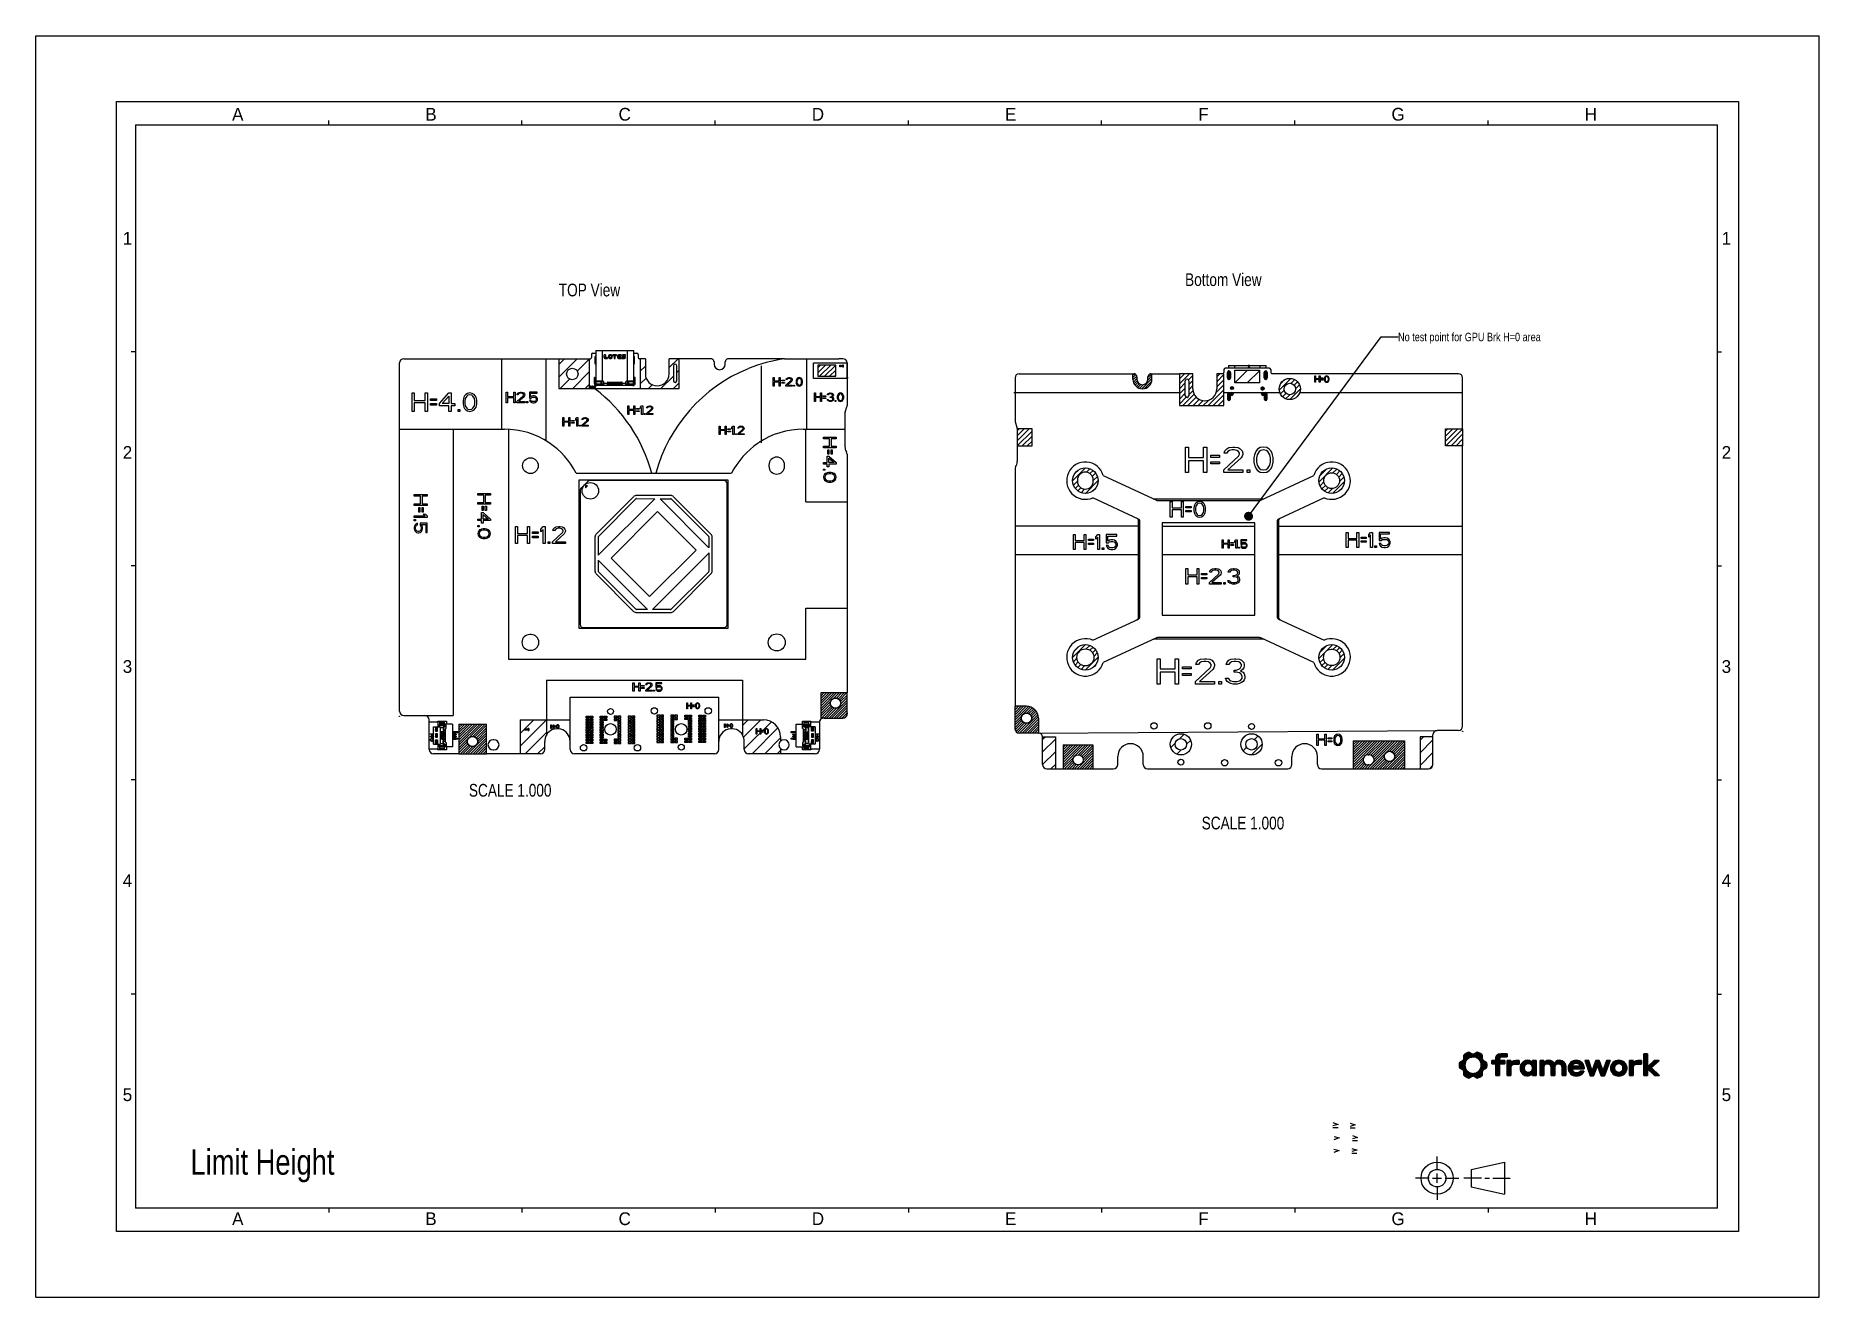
# Model space of a CAD drawing. Header units: millimetres. Extents: x 0 to 420, y 0 to 297.
import ezdxf

# ---------------------------------------------------------------- set-up
doc = ezdxf.new("R2010")
doc.units = ezdxf.units.MM
doc.header["$LTSCALE"] = 23.1
doc.layers.get('0').update_dxf_attribs({"linetype": 'CONTINUOUS'})
doc.layers.add('ASSEM_MEM', color=7, linetype='CONTINUOUS')
doc.layers.add('DETAIL', color=7, linetype='CONTINUOUS')
doc.styles.get("Standard").update_dxf_attribs({"font": 'txt', "width": 0.8})
doc.styles.add('TEXTSTYLE_2', font='txt')
doc.dimstyles.get("Standard").update_dxf_attribs({"dimtxt": 3, "dimasz": 2.1, "dimexe": 2, "dimexo": 1, "dimtad": 1, "dimzin": 0, "dimdsep": 46, "dimtxsty": 'STANDARD', "dimblk": '_FILLED', "dimblk1": '_FILLED', "dimblk2": '_FILLED', "dimcen": 0.09, "dimazin": 0, "dimtol": 1, "dimtp": 0.01, "dimtm": 0.01, "dimtfac": 1, "dimtofl": 0, "dimtmove": 0, "dimatfit": 3, "dimldrblk": '_FILLED', "dimfxl": 1, "dimtolj": 1, "dimtzin": 0, "dimarcsym": 0})

msp = doc.modelspace()

# ---------------------------------------------------------------- texts
at = {"color": 2, "linetype": 'CONTINUOUS', "char_height": 3, "width": 3, "attachment_point": 1, "line_spacing_factor": 0.9, "style": 'TEXTSTYLE_2'}
for s, insert in [('A', (46.25, 280)), ('B', (91.75, 280)), ('C', (137.25, 280)), ('D', (182.75, 280)), ('E', (228.25, 280)), ('F', (273.75, 280)), ('G', (319.25, 280)), ('H', (364.75, 280)), ('1', (20.5, 250.8)), ('1', (397, 250.8)), ('2', (20.5, 200.4)), ('2', (397, 200.4)), ('3', (20.5, 150)), ('3', (397, 150)), ('4', (20.5, 99.6)), ('4', (397, 99.6)), ('5', (20.5, 49.2)), ('5', (397, 49.2)), ('A', (46.25, 20)), ('B', (91.75, 20)), ('C', (137.25, 20)), ('D', (182.75, 20)), ('E', (228.25, 20)), ('F', (273.75, 20)), ('G', (319.25, 20)), ('H', (364.75, 20))]:
    msp.add_mtext(s, dxfattribs=dict(at, insert=insert))
at = {"layer": 'DETAIL', "color": 2, "linetype": 'CONTINUOUS', "line_spacing_factor": 0.9}
for s, insert, char_height, width, attachment_point in [('Bottom View', (270.66, 241.07), 3, 26.4, 1), ('TOP View', (123.18, 238.63), 3, 19.2, 1), ('No test point for GPU Brk H=0 area', (320.81, 227.07), 2, 54.4, 1), ('SCALE 1.000', (121.46, 120.86), 3, 26.4, 3), ('SCALE 1.000', (294.01, 113.15), 3, 26.4, 3), ('Limit Height', (36.46, 34.86), 6, 57.6, 1)]:
    msp.add_mtext(s, dxfattribs=dict(at, insert=insert, char_height=char_height, width=width, attachment_point=attachment_point))

# ---------------------------------------------------------------- blocks, each defined once
blk = doc.blocks.new('SYM301_BL0', base_point=(310.53, 34.5))
at = {"color": 2, "linetype": 'CONTINUOUS'}
for p, q in [((309.91, 35.07), (311.15, 34.61)), ((311.12, 34.61), (309.91, 34.29)), ((309.91, 33.93), (311.1, 33.93))]:
    blk.add_line(p, q, dxfattribs=at)
blk = doc.blocks.new('SYM301_BL1', base_point=(310.67, 37.51))
at = {"color": 2, "linetype": 'CONTINUOUS'}
for p, q in [((310.05, 38.08), (311.29, 37.62)), ((311.26, 37.62), (310.05, 37.3)), ((310.05, 36.94), (311.24, 36.94))]:
    blk.add_line(p, q, dxfattribs=at)
blk = doc.blocks.new('SYM301_BL2', base_point=(310.12, 40.46))
at = {"color": 2, "linetype": 'CONTINUOUS'}
for p, q in [((309.5, 41.03), (310.74, 40.57)), ((310.72, 40.57), (309.5, 40.25)), ((309.5, 39.89), (310.7, 39.89))]:
    blk.add_line(p, q, dxfattribs=at)
blk = doc.blocks.new('SYM001_BL3', base_point=(306.31, 34.52))
at = {"color": 2, "linetype": 'CONTINUOUS'}
for p, q in [((306.93, 34.59), (305.69, 34.13)), ((305.71, 34.91), (306.93, 34.59))]:
    blk.add_line(p, q, dxfattribs=at)
blk = doc.blocks.new('SYM001_BL4', base_point=(306.31, 37.48))
at = {"color": 2, "linetype": 'CONTINUOUS'}
for p, q in [((305.72, 37.87), (306.93, 37.56)), ((306.93, 37.56), (305.69, 37.09))]:
    blk.add_line(p, q, dxfattribs=at)
blk = doc.blocks.new('SYM301_BL5', base_point=(306.09, 40.56))
at = {"color": 2, "linetype": 'CONTINUOUS'}
for p, q in [((305.47, 41.13), (306.71, 40.67)), ((306.69, 40.67), (305.47, 40.36)), ((305.47, 39.99), (306.67, 39.99))]:
    blk.add_line(p, q, dxfattribs=at)
blk = doc.blocks.new('_FILLED')
at = {"color": 0, "linetype": 'BYBLOCK'}
blk.add_solid([(0, 0), (-1, 0.17), (-1, -0.17)], dxfattribs=at)

# ---------------------------------------------------------------- hatches: boundary and pattern name
at = {"linetype": 'CONTINUOUS'}
for points in [[(336.72, 55.46), (336.66, 55.34), (336.62, 55.21), (336.58, 55.07), (336.56, 54.94), (336.54, 54.79), (336.54, 54.65), (336.54, 54.51), (336.56, 54.37), (336.58, 54.23), (336.62, 54.09), (335.37, 53.97), (335.36, 53.99), (335.35, 54.01), (335.34, 54.03), (335.33, 54.05), (335.32, 54.07), (335.31, 54.09), (335.3, 54.11), (335.3, 54.13), (335.29, 54.15), (335.28, 54.23), (335.27, 54.31), (335.26, 54.4), (335.26, 54.48), (335.26, 54.57), (335.25, 54.65), (335.26, 54.74), (335.26, 54.82), (335.26, 54.9), (335.27, 54.99), (335.28, 55.07), (335.29, 55.15), (335.3, 55.17), (335.3, 55.19), (335.31, 55.22), (335.32, 55.24), (335.33, 55.26), (335.34, 55.28), (335.35, 55.29), (335.36, 55.31), (335.37, 55.33), (335.39, 55.35), (335.4, 55.36), (335.42, 55.38), (335.44, 55.39), (335.45, 55.4), (335.47, 55.41), (336.78, 55.59)], [(337.53, 56.34), (337.42, 56.27), (337.31, 56.19), (337.2, 56.11), (337.1, 56.02), (337.01, 55.92), (336.93, 55.81), (336.85, 55.7), (336.78, 55.59), (335.47, 55.41), (335.95, 55.69), (335.99, 55.71), (336.02, 55.74), (336.06, 55.77), (336.09, 55.8), (336.12, 55.83), (336.15, 55.86), (336.18, 55.9), (336.2, 55.93), (336.22, 55.97), (336.24, 56.01), (336.26, 56.05), (336.27, 56.09), (336.29, 56.14), (336.3, 56.18), (336.3, 56.22), (336.31, 56.27), (336.31, 56.31), (338.18, 56.56), (338.05, 56.54), (337.91, 56.5), (337.78, 56.46), (337.65, 56.4)], [(338.47, 57.26), (340.39, 57.23), (340.49, 57.15), (340.51, 57.14), (340.52, 57.12), (340.54, 57.1), (340.55, 57.09), (340.56, 57.07), (340.58, 57.05), (340.59, 57.03), (340.6, 57.01), (340.6, 56.99), (340.61, 56.97), (340.62, 56.95), (340.62, 56.93), (340.63, 56.91), (340.63, 56.88), (340.63, 56.86), (338.18, 56.56), (336.31, 56.31), (336.31, 56.86), (336.31, 56.88), (336.31, 56.91), (336.32, 56.93), (336.32, 56.95), (336.33, 56.97), (336.33, 56.99), (336.34, 57.01), (336.35, 57.03), (336.36, 57.05), (336.37, 57.07), (336.39, 57.09), (336.4, 57.1), (336.41, 57.12), (336.43, 57.14), (336.45, 57.15), (336.55, 57.23), (338.24, 57.29), (338.28, 57.28), (338.33, 57.27), (338.38, 57.26), (338.42, 57.26)], [(338.19, 57.31), (338.24, 57.29), (336.55, 57.23), (336.65, 57.3), (338.11, 57.35), (338.15, 57.33)], [(337.63, 57.63), (338.11, 57.35), (336.65, 57.3), (336.75, 57.37), (336.86, 57.43), (336.97, 57.49), (337.08, 57.55), (337.2, 57.6), (337.59, 57.65), (337.61, 57.64)], [(337.42, 57.68), (337.44, 57.68), (337.46, 57.68), (337.49, 57.67), (337.51, 57.67), (337.53, 57.67), (337.55, 57.66), (337.57, 57.65), (337.59, 57.65), (337.2, 57.6), (337.31, 57.65), (337.33, 57.66), (337.36, 57.66), (337.38, 57.67), (337.4, 57.67)], [(338.47, 56.58), (338.32, 56.58), (338.18, 56.56), (340.63, 56.86), (340.63, 56.31), (340.63, 56.27), (339.63, 56.19), (339.52, 56.27), (339.4, 56.34), (339.28, 56.4), (339.16, 56.46), (339.03, 56.5), (338.89, 56.54), (338.75, 56.56), (338.61, 56.58)], [(340.19, 57.37), (340.29, 57.3), (340.39, 57.23), (338.47, 57.26), (338.52, 57.26), (338.56, 57.26), (338.61, 57.27), (338.65, 57.28), (338.7, 57.29), (338.74, 57.31), (338.79, 57.33), (338.83, 57.35), (339.74, 57.6), (339.86, 57.55), (339.97, 57.49), (340.08, 57.43)], [(339.49, 57.68), (339.52, 57.68), (339.54, 57.67), (339.56, 57.67), (339.58, 57.66), (339.6, 57.66), (339.62, 57.65), (339.74, 57.6), (338.83, 57.35), (339.3, 57.63), (339.32, 57.64), (339.34, 57.65), (339.37, 57.65), (339.39, 57.66), (339.41, 57.67), (339.43, 57.67), (339.45, 57.67), (339.47, 57.68)], [(340.63, 56.22), (340.64, 56.18), (339.74, 56.11), (339.63, 56.19), (340.63, 56.27)], [(340.65, 56.14), (340.66, 56.09), (339.83, 56.02), (339.74, 56.11), (340.64, 56.18)], [(340.68, 56.05), (340.69, 56.01), (339.93, 55.92), (339.83, 56.02), (340.66, 56.09)], [(340.74, 55.93), (340.76, 55.9), (340.01, 55.81), (339.93, 55.92), (340.69, 56.01), (340.71, 55.97)], [(340.82, 55.83), (340.85, 55.8), (340.09, 55.7), (340.01, 55.81), (340.76, 55.9), (340.79, 55.86)], [(340.95, 55.71), (340.99, 55.69), (341.46, 55.41), (340.27, 55.34), (340.22, 55.46), (340.16, 55.59), (340.09, 55.7), (340.85, 55.8), (340.88, 55.77), (340.91, 55.74)], [(341.55, 55.35), (341.56, 55.33), (340.32, 55.21), (340.27, 55.34), (341.46, 55.41), (341.48, 55.4), (341.5, 55.39), (341.52, 55.38), (341.53, 55.36)], [(341.63, 55.22), (341.64, 55.19), (340.35, 55.07), (340.32, 55.21), (341.56, 55.33), (341.58, 55.31), (341.59, 55.29), (341.6, 55.28), (341.61, 55.26), (341.62, 55.24)], [(341.64, 55.15), (341.66, 55.07), (340.38, 54.94), (340.35, 55.07), (341.64, 55.19), (341.64, 55.17)], [(341.67, 54.99), (341.67, 54.9), (340.39, 54.79), (340.38, 54.94), (341.66, 55.07)], [(341.68, 54.57), (341.68, 54.48), (340.38, 54.37), (340.39, 54.51), (341.68, 54.65)], [(341.68, 54.82), (341.68, 54.74), (341.68, 54.65), (340.39, 54.51), (340.4, 54.65), (340.39, 54.79), (341.67, 54.9)], [(344.71, 56.05), (344.71, 55.71), (342.86, 54.96), (342.86, 55.71), (343.82, 55.71), (344.72, 56.19), (344.72, 56.14), (344.71, 56.1)], [(345.97, 55.71), (345.97, 54.96), (344.71, 54.96), (344.71, 52.19), (343.82, 52.19), (343.82, 54.96), (342.86, 54.96), (344.71, 55.71)], [(344.77, 56.34), (344.75, 56.31), (343.82, 56.23), (343.83, 56.32), (344.8, 56.4), (344.78, 56.37)], [(344.73, 56.23), (344.72, 56.19), (343.82, 55.71), (343.82, 56.23), (344.75, 56.31), (344.74, 56.27)], [(344.9, 56.51), (344.87, 56.48), (343.83, 56.4), (343.84, 56.49), (345, 56.56), (344.96, 56.54), (344.93, 56.53)], [(344.82, 56.43), (344.8, 56.4), (343.83, 56.32), (343.83, 56.4), (344.87, 56.48), (344.84, 56.46)], [(345.04, 56.57), (345, 56.56), (343.84, 56.49), (343.86, 56.57), (345.27, 56.6), (345.22, 56.6), (345.17, 56.6), (345.12, 56.59), (345.08, 56.58)], [(344.89, 57.31), (345, 57.31), (346.51, 57.31), (346.51, 56.6), (345.27, 56.6), (343.86, 56.57), (343.88, 56.65), (343.91, 56.72), (343.94, 56.79), (343.97, 56.85), (344.01, 56.91), (344.06, 56.97), (344.11, 57.02), (344.17, 57.07), (344.23, 57.12), (344.29, 57.16), (344.36, 57.19), (344.44, 57.22), (344.52, 57.25), (344.6, 57.27), (344.69, 57.29), (344.79, 57.3)], [(348.43, 55.73), (348.52, 55.73), (349.34, 55.73), (349.34, 54.85), (348.4, 54.85), (348.31, 54.85), (348.22, 54.84), (348.14, 54.84), (348.06, 54.83), (347.99, 54.82), (347.92, 54.8), (347.86, 54.78), (347.8, 54.76), (347.75, 54.74), (347.69, 54.71), (347.65, 54.69), (347.61, 54.65), (347.56, 54.62), (347.53, 54.58), (347.49, 54.53), (347.47, 54.48), (347.44, 54.43), (346.49, 52.19), (346.49, 55.71), (347.38, 55.71), (347.38, 55.12), (347.4, 55.16), (347.42, 55.21), (347.46, 55.26), (347.49, 55.31), (347.54, 55.37), (347.59, 55.42), (347.64, 55.46), (347.69, 55.5), (347.74, 55.54), (347.81, 55.57), (347.87, 55.61), (347.94, 55.64), (348.02, 55.66), (348.11, 55.69), (348.18, 55.7), (348.26, 55.72), (348.34, 55.72)], [(350.66, 54.56), (350.63, 54.49), (349.64, 54.39), (349.67, 54.53), (350.7, 54.62)], [(350.75, 54.68), (350.7, 54.62), (349.67, 54.53), (349.71, 54.66), (350.8, 54.73)], [(350.85, 54.78), (350.8, 54.73), (349.71, 54.66), (349.75, 54.78), (350.97, 54.87), (350.91, 54.83)], [(351.03, 54.9), (350.97, 54.87), (349.75, 54.78), (349.81, 54.9), (351.41, 55.01), (351.32, 55), (351.25, 54.98), (351.17, 54.96), (351.1, 54.94)], [(349.87, 55.01), (349.93, 55.11), (351.49, 55.01), (351.41, 55.01), (349.81, 54.9)], [(352.4, 55.24), (352.42, 55.21), (349.93, 55.11), (350.01, 55.21), (352.38, 55.27)], [(352.44, 55.18), (351.99, 54.87), (351.93, 54.9), (351.87, 54.94), (351.8, 54.96), (351.72, 54.98), (351.65, 55), (351.57, 55.01), (351.49, 55.01), (349.93, 55.11), (352.42, 55.21)], [(352.35, 55.3), (352.38, 55.27), (350.01, 55.21), (350.09, 55.3), (352.31, 55.35)], [(352.26, 55.4), (352.31, 55.35), (350.09, 55.3), (350.18, 55.39), (352.2, 55.46)], [(351.97, 55.62), (352.06, 55.57), (352.13, 55.51), (352.2, 55.46), (350.18, 55.39), (350.28, 55.47), (350.39, 55.54), (350.5, 55.61), (351.9, 55.65)], [(351.75, 55.71), (351.83, 55.68), (351.9, 55.65), (350.5, 55.61), (350.62, 55.66), (350.74, 55.71), (351.66, 55.74)], [(351.12, 55.78), (351.26, 55.79), (351.37, 55.78), (351.47, 55.77), (351.57, 55.76), (351.66, 55.74), (350.74, 55.71), (350.86, 55.74), (350.99, 55.77)], [(352.44, 55.18), (352.44, 55.71), (353.33, 55.71), (353.33, 52.19), (352.44, 52.19), (352.44, 52.75), (352.36, 53.48), (352.39, 53.55), (352.41, 53.63), (352.43, 53.71), (352.44, 53.79), (352.45, 53.87), (352.45, 53.95), (352.45, 54.04), (352.44, 54.12), (352.43, 54.2), (352.41, 54.28), (352.39, 54.35), (352.36, 54.42), (352.33, 54.49), (352.29, 54.56), (352.25, 54.62), (352.21, 54.68), (352.16, 54.73), (352.11, 54.78), (352.05, 54.83), (351.99, 54.87)], [(355.11, 54.07), (355.11, 52.19), (354.23, 52.19), (354.23, 55.71), (355.11, 55.71), (355.11, 55.12), (355.19, 54.49), (355.17, 54.43), (355.15, 54.36), (355.13, 54.29), (355.12, 54.22), (355.12, 54.15)], [(356.27, 55.79), (356.37, 55.78), (356.47, 55.78), (356.57, 55.76), (356.67, 55.74), (356.76, 55.71), (356.84, 55.68), (356.93, 55.64), (357.01, 55.6), (357.09, 55.55), (357.16, 55.5), (357.23, 55.44), (357.29, 55.38), (357.35, 55.31), (357.41, 55.24), (357.46, 55.16), (357.51, 55.08), (355.91, 54.99), (355.84, 54.98), (355.77, 54.97), (355.7, 54.95), (355.64, 54.93), (355.58, 54.91), (355.52, 54.88), (355.47, 54.84), (355.42, 54.8), (355.37, 54.76), (355.33, 54.71), (355.29, 54.66), (355.25, 54.61), (355.22, 54.55), (355.19, 54.49), (355.11, 55.12), (355.14, 55.17), (355.18, 55.22), (355.22, 55.28), (355.26, 55.33), (355.31, 55.39), (355.37, 55.44), (355.43, 55.5), (355.5, 55.55), (355.58, 55.6), (355.66, 55.64), (355.75, 55.68), (355.84, 55.72), (355.92, 55.74), (356, 55.76), (356.09, 55.78), (356.17, 55.78)], [(356.06, 54.99), (355.98, 55), (355.91, 54.99), (357.51, 55.08), (357.55, 55), (358.58, 55), (358.5, 54.99), (358.43, 54.98), (358.36, 54.97), (358.3, 54.95), (358.23, 54.93), (358.17, 54.91), (358.12, 54.88), (358.06, 54.84), (358.01, 54.8), (357.97, 54.76), (357.92, 54.71), (357.88, 54.66), (357.85, 54.61), (357.82, 54.55), (357.79, 54.49), (357.76, 54.43), (357.74, 54.36), (357.73, 54.29), (357.72, 54.22), (357.71, 54.15), (357.71, 54.07), (357.71, 52.19), (356.82, 52.19), (356.82, 54.07), (356.82, 54.15), (356.81, 54.22), (356.8, 54.3), (356.78, 54.37), (356.76, 54.43), (356.74, 54.5), (356.72, 54.56), (356.68, 54.61), (356.65, 54.67), (356.61, 54.72), (356.57, 54.76), (356.53, 54.81), (356.48, 54.84), (356.43, 54.88), (356.37, 54.91), (356.32, 54.93), (356.25, 54.96), (356.19, 54.97), (356.12, 54.99)], [(358.84, 55.79), (358.97, 55.78), (359.09, 55.77), (359.2, 55.75), (359.31, 55.72), (359.42, 55.68), (359.52, 55.64), (359.61, 55.59), (359.7, 55.53), (359.79, 55.46), (359.87, 55.39), (359.94, 55.31), (360.01, 55.23), (360.07, 55.14), (360.12, 55.04), (360.17, 54.94), (360.21, 54.84), (360.24, 54.73), (359.28, 54.61), (359.24, 54.67), (359.21, 54.72), (359.17, 54.76), (359.12, 54.81), (359.07, 54.84), (359.02, 54.88), (358.97, 54.91), (358.91, 54.93), (358.85, 54.96), (358.78, 54.97), (358.72, 54.99), (358.65, 54.99), (358.58, 55), (357.55, 55), (357.58, 55.06), (357.62, 55.13), (357.66, 55.19), (357.71, 55.26), (357.77, 55.33), (357.83, 55.39), (357.9, 55.45), (357.97, 55.51), (358.06, 55.57), (358.15, 55.62), (358.24, 55.67), (358.35, 55.71), (358.44, 55.74), (358.53, 55.76), (358.63, 55.77), (358.73, 55.78)], [(360.24, 54.73), (360.27, 54.61), (360.28, 54.49), (360.3, 54.37), (360.3, 54.24), (360.3, 52.19), (359.41, 52.19), (359.41, 54.07), (359.41, 54.15), (359.4, 54.22), (359.39, 54.3), (359.38, 54.37), (359.36, 54.43), (359.34, 54.5), (359.31, 54.56), (359.28, 54.61)], [(361.88, 54.55), (361.86, 54.48), (360.96, 54.4), (361, 54.54), (361.93, 54.67), (361.9, 54.61)], [(361.97, 54.72), (361.93, 54.67), (361, 54.54), (361.04, 54.67), (362.01, 54.77)], [(362.05, 54.82), (362.01, 54.77), (361.04, 54.67), (361.09, 54.8), (362.14, 54.91), (362.09, 54.87)], [(362.19, 54.95), (362.14, 54.91), (361.09, 54.8), (361.16, 54.92), (362.29, 55.01), (362.24, 54.98)], [(362.35, 55.04), (362.29, 55.01), (361.16, 54.92), (361.23, 55.03), (362.69, 55.11), (362.61, 55.1), (362.54, 55.09), (362.48, 55.08), (362.41, 55.06)], [(362.61, 55.8), (362.76, 55.8), (362.91, 55.8), (363.06, 55.78), (363.2, 55.76), (363.34, 55.72), (363.47, 55.68), (363.6, 55.63), (363.72, 55.57), (363.83, 55.5), (363.94, 55.42), (364.04, 55.33), (364.13, 55.24), (364.22, 55.14), (364.3, 55.03), (364.37, 54.91), (364.43, 54.78), (364.48, 54.65), (363.62, 54.55), (363.6, 54.61), (363.57, 54.67), (363.53, 54.73), (363.49, 54.78), (363.45, 54.83), (363.41, 54.87), (363.36, 54.91), (363.31, 54.95), (363.26, 54.98), (363.21, 55.01), (363.15, 55.04), (363.09, 55.06), (363.03, 55.08), (362.97, 55.09), (362.9, 55.1), (362.83, 55.11), (362.76, 55.11), (362.69, 55.11), (361.23, 55.03), (361.3, 55.14), (361.39, 55.24), (361.48, 55.33), (361.58, 55.42), (361.69, 55.49), (361.8, 55.56), (361.92, 55.63), (362.05, 55.68), (362.18, 55.72), (362.32, 55.76), (362.46, 55.78)], [(364.48, 54.65), (364.52, 54.52), (364.56, 54.37), (363.67, 54.42), (363.65, 54.49), (363.62, 54.55)], [(368.19, 55.74), (369.05, 53.37), (370.72, 55.71), (369.43, 52.17), (368.63, 52.17), (367.74, 54.61), (366.85, 52.17), (366.07, 52.17), (366.53, 53.35), (367.4, 55.74)], [(371.93, 54.55), (371.89, 54.49), (370.92, 54.39), (370.96, 54.53), (371.97, 54.62)], [(372.02, 54.67), (371.97, 54.62), (370.96, 54.53), (371, 54.66), (372.12, 54.78), (372.07, 54.73)], [(372.18, 54.82), (372.12, 54.78), (371, 54.66), (371.06, 54.79), (372.31, 54.9), (372.24, 54.87)], [(372.38, 54.93), (372.31, 54.9), (371.06, 54.79), (371.12, 54.91), (372.68, 55.01), (372.6, 55), (372.52, 54.98), (372.45, 54.96)], [(372.77, 55.8), (372.92, 55.8), (373.07, 55.78), (373.21, 55.76), (373.35, 55.72), (373.48, 55.68), (373.61, 55.62), (373.73, 55.56), (373.85, 55.49), (373.96, 55.41), (374.07, 55.32), (374.16, 55.23), (374.25, 55.13), (374.33, 55.02), (374.41, 54.91), (374.47, 54.79), (374.53, 54.66), (374.57, 54.53), (373.67, 54.42), (373.64, 54.49), (373.6, 54.56), (373.56, 54.62), (373.51, 54.68), (373.46, 54.73), (373.41, 54.78), (373.35, 54.83), (373.29, 54.87), (373.22, 54.9), (373.16, 54.94), (373.08, 54.96), (373.01, 54.98), (372.93, 55), (372.85, 55.01), (372.77, 55.01), (372.68, 55.01), (371.12, 54.91), (371.19, 55.02), (371.28, 55.13), (371.37, 55.23), (371.46, 55.32), (371.57, 55.41), (371.68, 55.49), (371.79, 55.56), (371.92, 55.62), (372.05, 55.68), (372.18, 55.72), (372.32, 55.76), (372.47, 55.78), (372.62, 55.8)], [(377.21, 55.73), (377.3, 55.73), (378.12, 55.73), (378.12, 54.85), (377.18, 54.85), (377.09, 54.85), (377, 54.84), (376.92, 54.84), (376.85, 54.83), (376.77, 54.82), (376.71, 54.8), (376.64, 54.78), (376.58, 54.76), (376.53, 54.74), (376.48, 54.71), (376.43, 54.69), (376.39, 54.65), (376.35, 54.62), (376.31, 54.58), (376.28, 54.53), (376.25, 54.48), (376.22, 54.43), (375.28, 52.19), (375.28, 55.71), (376.16, 55.71), (376.16, 55.12), (376.18, 55.16), (376.21, 55.21), (376.24, 55.26), (376.28, 55.31), (376.32, 55.37), (376.38, 55.42), (376.42, 55.46), (376.47, 55.5), (376.53, 55.54), (376.59, 55.57), (376.66, 55.61), (376.73, 55.64), (376.81, 55.66), (376.89, 55.69), (376.96, 55.7), (377.04, 55.72), (377.12, 55.72)], [(379.52, 54.28), (381.13, 55.71), (382.29, 55.71), (380.42, 54.07), (382.39, 52.19), (381.2, 52.19), (379.52, 53.79), (379.52, 52.19), (378.64, 52.19), (378.64, 57.31), (379.52, 57.31)], [(336.62, 54.09), (336.66, 53.96), (336.72, 53.84), (335.95, 53.61), (335.47, 53.89), (335.45, 53.9), (335.44, 53.91), (335.42, 53.92), (335.4, 53.94), (335.39, 53.95), (335.37, 53.97)], [(336.78, 53.72), (336.85, 53.6), (336.93, 53.49), (337.01, 53.38), (337.1, 53.28), (337.2, 53.19), (337.31, 53.11), (337.42, 53.03), (337.53, 52.96), (336.31, 52.44), (336.31, 52.99), (336.31, 53.04), (336.3, 53.08), (336.29, 53.13), (336.28, 53.18), (336.27, 53.22), (336.25, 53.26), (336.23, 53.31), (336.21, 53.35), (336.19, 53.39), (336.16, 53.43), (336.13, 53.46), (336.1, 53.5), (336.07, 53.53), (336.03, 53.56), (335.99, 53.59), (335.95, 53.61), (336.72, 53.84)], [(338.47, 52.72), (338.61, 52.72), (338.75, 52.74), (340.63, 52.44), (340.63, 52.42), (340.63, 52.39), (340.62, 52.37), (340.62, 52.35), (340.61, 52.33), (340.6, 52.31), (340.6, 52.29), (340.59, 52.27), (340.58, 52.25), (340.56, 52.23), (340.55, 52.21), (340.54, 52.2), (340.52, 52.18), (340.51, 52.17), (340.49, 52.15), (340.39, 52.07), (338.61, 52.03), (338.56, 52.04), (338.52, 52.04), (338.47, 52.05), (336.65, 52), (336.55, 52.07), (336.45, 52.15), (336.43, 52.17), (336.41, 52.18), (336.4, 52.2), (336.39, 52.21), (336.37, 52.23), (336.36, 52.25), (336.35, 52.27), (336.34, 52.29), (336.33, 52.31), (336.33, 52.33), (336.32, 52.35), (336.32, 52.37), (336.31, 52.39), (336.31, 52.42), (336.31, 52.44), (337.53, 52.96), (337.65, 52.9), (337.78, 52.85), (337.91, 52.8), (338.05, 52.77), (338.18, 52.74), (338.32, 52.72)], [(338.24, 52.01), (338.19, 51.99), (336.75, 51.93), (336.65, 52), (338.47, 52.05), (338.42, 52.04), (338.38, 52.04), (338.33, 52.03), (338.28, 52.02)], [(338.11, 51.95), (337.63, 51.67), (337.31, 51.65), (337.2, 51.7), (337.08, 51.75), (336.97, 51.81), (336.86, 51.87), (336.75, 51.93), (338.19, 51.99), (338.15, 51.97)], [(337.59, 51.65), (337.57, 51.65), (337.55, 51.64), (337.53, 51.63), (337.51, 51.63), (337.49, 51.63), (337.46, 51.63), (337.44, 51.62), (337.42, 51.63), (337.4, 51.63), (337.38, 51.63), (337.36, 51.64), (337.33, 51.64), (337.31, 51.65), (337.63, 51.67), (337.61, 51.66)], [(338.61, 52.03), (340.39, 52.07), (340.29, 52), (340.19, 51.93), (339.3, 51.67), (338.83, 51.95), (338.79, 51.97), (338.74, 51.99), (338.7, 52.01), (338.65, 52.02)], [(340.63, 53.04), (340.63, 52.99), (340.63, 52.44), (338.75, 52.74), (338.89, 52.77), (339.03, 52.8), (339.16, 52.85), (339.28, 52.9), (339.4, 52.96), (339.52, 53.03), (340.63, 53.08)], [(339.74, 51.7), (339.62, 51.65), (339.6, 51.64), (339.58, 51.64), (339.56, 51.63), (339.54, 51.63), (339.52, 51.63), (339.49, 51.62), (339.47, 51.63), (339.45, 51.63), (339.43, 51.63), (339.41, 51.63), (339.39, 51.64), (339.37, 51.65), (339.34, 51.65), (339.32, 51.66), (339.3, 51.67), (340.19, 51.93), (340.08, 51.87), (339.97, 51.81), (339.86, 51.75)], [(340.64, 53.13), (340.63, 53.08), (339.52, 53.03), (339.63, 53.11), (340.65, 53.18)], [(340.67, 53.22), (340.65, 53.18), (339.63, 53.11), (339.74, 53.19), (340.68, 53.26)], [(340.7, 53.31), (340.68, 53.26), (339.74, 53.19), (339.83, 53.28), (340.72, 53.35)], [(340.75, 53.39), (340.72, 53.35), (339.83, 53.28), (339.93, 53.38), (340.81, 53.46), (340.78, 53.43)], [(340.84, 53.5), (340.81, 53.46), (339.93, 53.38), (340.01, 53.49), (340.95, 53.59), (340.91, 53.56), (340.87, 53.53)], [(341.46, 53.89), (340.99, 53.61), (340.95, 53.59), (340.01, 53.49), (340.09, 53.6), (340.16, 53.72), (340.22, 53.84), (341.55, 53.95), (341.53, 53.94), (341.52, 53.92), (341.5, 53.91), (341.48, 53.9)], [(341.56, 53.97), (341.55, 53.95), (340.22, 53.84), (340.27, 53.96), (341.63, 54.09), (341.62, 54.07), (341.61, 54.05), (341.6, 54.03), (341.59, 54.01), (341.58, 53.99)], [(341.64, 54.11), (341.63, 54.09), (340.27, 53.96), (340.32, 54.09), (341.64, 54.15), (341.64, 54.13)], [(341.66, 54.23), (341.64, 54.15), (340.32, 54.09), (340.35, 54.23), (341.67, 54.31)], [(341.67, 54.4), (341.67, 54.31), (340.35, 54.23), (340.38, 54.37), (341.68, 54.48)], [(347.38, 54.04), (347.38, 52.19), (346.49, 52.19), (347.44, 54.43), (347.42, 54.37), (347.4, 54.32), (347.39, 54.25), (347.38, 54.19), (347.38, 54.12)], [(350.54, 54.28), (350.53, 54.2), (349.6, 54.1), (349.62, 54.25), (350.57, 54.35)], [(350.51, 54.12), (350.5, 54.04), (350.5, 53.95), (349.6, 53.8), (349.6, 53.95), (349.6, 54.1), (350.53, 54.2)], [(350.5, 53.87), (350.51, 53.79), (349.62, 53.65), (349.6, 53.8), (350.5, 53.95)], [(350.59, 54.42), (350.57, 54.35), (349.62, 54.25), (349.64, 54.39), (350.63, 54.49)], [(350.53, 53.71), (350.54, 53.63), (349.64, 53.51), (349.62, 53.65), (350.51, 53.79)], [(350.57, 53.55), (350.59, 53.48), (349.67, 53.37), (349.64, 53.51), (350.54, 53.63)], [(350.63, 53.41), (350.66, 53.35), (349.71, 53.24), (349.67, 53.37), (350.59, 53.48)], [(350.7, 53.29), (350.75, 53.23), (349.75, 53.12), (349.71, 53.24), (350.66, 53.35)], [(350.85, 53.12), (350.91, 53.08), (349.81, 53), (349.75, 53.12), (350.75, 53.23), (350.8, 53.17)], [(350.97, 53.04), (351.03, 53), (349.87, 52.89), (349.81, 53), (350.91, 53.08)], [(351.49, 52.9), (351.57, 52.9), (351.65, 52.91), (351.72, 52.92), (351.8, 52.94), (351.87, 52.97), (351.93, 53), (351.99, 53.04), (352.05, 53.08), (352.11, 53.12), (352.16, 53.17), (352.21, 53.23), (352.25, 53.29), (352.29, 53.35), (352.33, 53.41), (352.36, 53.48), (352.44, 52.75), (349.93, 52.79), (349.87, 52.89), (351.03, 53), (351.1, 52.97), (351.17, 52.94), (351.25, 52.92), (351.32, 52.91), (351.41, 52.9)], [(352.41, 52.7), (352.39, 52.66), (350.09, 52.6), (350.01, 52.69), (349.93, 52.79), (352.44, 52.75), (352.43, 52.72)], [(352.37, 52.63), (352.32, 52.58), (350.18, 52.51), (350.09, 52.6), (352.39, 52.66)], [(352.27, 52.52), (352.22, 52.46), (352.17, 52.42), (350.39, 52.36), (350.28, 52.43), (350.18, 52.51), (352.32, 52.58)], [(352.11, 52.38), (352.05, 52.34), (350.5, 52.29), (350.39, 52.36), (352.17, 52.42)], [(351.98, 52.3), (351.91, 52.26), (351.84, 52.23), (351.75, 52.2), (350.86, 52.16), (350.73, 52.2), (350.61, 52.24), (350.5, 52.29), (352.05, 52.34)], [(351.67, 52.17), (351.59, 52.15), (351.51, 52.14), (351.12, 52.12), (350.99, 52.14), (350.86, 52.16), (351.75, 52.2)], [(351.43, 52.13), (351.34, 52.12), (351.25, 52.12), (351.12, 52.12), (351.51, 52.14)], [(363.67, 54.42), (364.56, 54.37), (364.58, 54.22), (364.6, 54.07), (364.6, 53.9), (360.92, 53.8), (360.92, 53.95), (360.92, 54.11), (360.94, 54.25), (360.96, 54.4), (361.86, 54.48), (361.84, 54.42)], [(364.6, 53.9), (364.6, 53.81), (361.81, 53.81), (361.82, 53.73), (361.83, 53.65), (360.96, 53.52), (360.94, 53.66), (360.92, 53.8)], [(361.85, 53.58), (361.87, 53.51), (361, 53.38), (360.96, 53.52), (361.83, 53.65)], [(361.9, 53.44), (361.93, 53.37), (361.04, 53.25), (361, 53.38), (361.87, 53.51)], [(362, 53.25), (362.04, 53.2), (361.1, 53.12), (361.04, 53.25), (361.93, 53.37), (361.96, 53.31)], [(362.09, 53.14), (362.14, 53.09), (361.16, 53), (361.1, 53.12), (362.04, 53.2)], [(362.25, 53.01), (362.31, 52.97), (361.23, 52.89), (361.16, 53), (362.14, 53.09), (362.2, 53.05)], [(362.45, 52.91), (362.52, 52.88), (361.31, 52.78), (361.23, 52.89), (362.31, 52.97), (362.38, 52.94)], [(363.67, 53.2), (363.69, 53.22), (364.56, 53.22), (364.54, 53.14), (364.52, 53.06), (364.47, 52.97), (364.42, 52.87), (364.35, 52.77), (364.27, 52.67), (361.49, 52.59), (361.4, 52.68), (361.31, 52.78), (362.83, 52.84), (362.9, 52.84), (362.96, 52.85), (363.02, 52.85), (363.08, 52.86), (363.13, 52.87), (363.19, 52.89), (363.25, 52.9), (363.31, 52.92), (363.36, 52.95), (363.4, 52.97), (363.45, 52.99), (363.48, 53.02), (363.52, 53.05), (363.56, 53.08), (363.6, 53.11), (363.63, 53.14), (363.65, 53.17)], [(362.83, 52.84), (361.31, 52.78), (362.52, 52.88), (362.59, 52.86), (362.67, 52.85), (362.75, 52.84)], [(364.2, 52.6), (364.12, 52.53), (364.04, 52.46), (363.94, 52.39), (363.83, 52.33), (363.72, 52.28), (363.6, 52.23), (363.46, 52.18), (362.36, 52.15), (362.22, 52.19), (362.08, 52.23), (361.95, 52.28), (361.82, 52.35), (361.71, 52.42), (361.6, 52.5), (361.49, 52.59), (364.27, 52.67)], [(363.35, 52.16), (363.23, 52.13), (363.1, 52.12), (362.97, 52.11), (362.83, 52.1), (362.67, 52.11), (362.51, 52.12), (362.36, 52.15), (363.46, 52.18)], [(371.78, 54.12), (371.77, 54.04), (371.77, 53.95), (370.88, 53.8), (370.87, 53.95), (370.88, 54.1), (371.79, 54.2)], [(371.81, 54.27), (371.79, 54.2), (370.88, 54.1), (370.89, 54.25), (371.83, 54.35)], [(371.77, 53.87), (371.78, 53.79), (370.89, 53.65), (370.88, 53.8), (371.77, 53.95)], [(371.86, 54.42), (371.83, 54.35), (370.89, 54.25), (370.92, 54.39), (371.89, 54.49)], [(371.79, 53.71), (371.81, 53.63), (370.92, 53.51), (370.89, 53.65), (371.78, 53.79)], [(371.83, 53.56), (371.86, 53.48), (370.96, 53.38), (370.92, 53.51), (371.81, 53.63)], [(371.89, 53.42), (371.93, 53.35), (371, 53.24), (370.96, 53.38), (371.86, 53.48)], [(371.97, 53.29), (372.02, 53.23), (371.06, 53.12), (371, 53.24), (371.93, 53.35)], [(372.12, 53.13), (372.18, 53.08), (371.12, 53), (371.06, 53.12), (372.02, 53.23), (372.07, 53.18)], [(372.31, 53), (372.38, 52.97), (371.19, 52.88), (371.12, 53), (372.18, 53.08), (372.24, 53.04)], [(372.77, 52.9), (372.85, 52.9), (374.33, 52.88), (374.25, 52.77), (374.16, 52.67), (374.07, 52.58), (373.96, 52.49), (373.85, 52.41), (373.73, 52.34), (373.61, 52.28), (373.48, 52.23), (373.35, 52.18), (373.21, 52.15), (373.07, 52.12), (372.92, 52.11), (372.77, 52.1), (372.62, 52.11), (372.47, 52.12), (372.32, 52.15), (372.18, 52.18), (372.05, 52.23), (371.92, 52.28), (371.79, 52.34), (371.68, 52.41), (371.57, 52.49), (371.46, 52.58), (371.37, 52.67), (371.28, 52.77), (371.19, 52.88), (372.38, 52.97), (372.45, 52.94), (372.52, 52.92), (372.6, 52.91), (372.68, 52.9)], [(374.57, 54.53), (374.61, 54.39), (374.64, 54.25), (374.65, 54.1), (374.66, 53.95), (374.65, 53.8), (374.64, 53.65), (374.61, 53.51), (374.57, 53.38), (374.53, 53.24), (374.47, 53.12), (374.41, 53), (374.33, 52.88), (372.85, 52.9), (372.93, 52.91), (373.01, 52.92), (373.08, 52.94), (373.16, 52.97), (373.22, 53), (373.29, 53.04), (373.35, 53.08), (373.41, 53.12), (373.46, 53.17), (373.51, 53.23), (373.56, 53.29), (373.6, 53.35), (373.64, 53.41), (373.67, 53.48), (373.7, 53.55), (373.72, 53.63), (373.74, 53.71), (373.75, 53.79), (373.76, 53.87), (373.76, 53.95), (373.76, 54.04), (373.75, 54.12), (373.74, 54.2), (373.72, 54.28), (373.7, 54.35), (373.67, 54.42)], [(376.16, 54.04), (376.16, 52.19), (375.28, 52.19), (376.22, 54.43), (376.2, 54.37), (376.19, 54.32), (376.18, 54.25), (376.17, 54.19), (376.16, 54.12)]]:
    msp.add_hatch(color=7, dxfattribs=at).paths.add_polyline_path(points)

# ---------------------------------------------------------------- linework, layer by layer
at = {"color": 7, "linetype": 'CONTINUOUS'}
for p, q in [((0, 0), (0, 297)), ((0, 297), (420, 297)), ((420, 0), (420, 297)), ((335.95, 55.69), (335.47, 55.41)), ((336.31, 56.86), (336.31, 56.31)), ((338.11, 57.35), (337.63, 57.63)), ((339.3, 57.63), (338.83, 57.35)), ((340.63, 56.31), (340.63, 56.86)), ((341.46, 55.41), (340.99, 55.69)), ((343.82, 55.71), (342.86, 55.71)), ((342.86, 55.71), (342.86, 54.96)), ((342.86, 54.96), (343.82, 54.96)), ((343.82, 56.23), (343.82, 55.71)), ((343.82, 54.96), (343.82, 52.19)), ((344.71, 55.71), (344.71, 56.05)), ((345.97, 55.71), (344.71, 55.71)), ((344.71, 54.96), (345.97, 54.96)), ((344.71, 52.19), (344.71, 54.96)), ((346.51, 57.31), (345, 57.31)), ((345.27, 56.6), (346.51, 56.6)), ((345.97, 54.96), (345.97, 55.71)), ((347.38, 55.71), (346.49, 55.71)), ((346.49, 55.71), (346.49, 52.19)), ((346.51, 56.6), (346.51, 57.31)), ((347.38, 55.12), (347.38, 55.71)), ((348.4, 54.85), (349.34, 54.85)), ((349.34, 55.73), (348.52, 55.73)), ((349.34, 54.85), (349.34, 55.73)), ((353.33, 55.71), (352.44, 55.71)), ((352.44, 55.71), (352.44, 55.18)), ((353.33, 52.19), (353.33, 55.71)), ((355.11, 55.71), (354.23, 55.71)), ((354.23, 55.71), (354.23, 52.19)), ((355.11, 55.12), (355.11, 55.71)), ((365.72, 55.71), (364.75, 55.71)), ((364.75, 55.71), (366.07, 52.17)), ((366.53, 53.35), (365.72, 55.71)), ((367.4, 55.74), (366.53, 53.35)), ((366.85, 52.17), (367.74, 54.61)), ((368.19, 55.74), (367.4, 55.74)), ((367.74, 54.61), (368.63, 52.17)), ((369.05, 53.37), (368.19, 55.74)), ((369.86, 55.71), (369.05, 53.37)), ((369.43, 52.17), (370.72, 55.71)), ((370.72, 55.71), (369.86, 55.71)), ((376.16, 55.71), (375.28, 55.71)), ((375.28, 55.71), (375.28, 52.19)), ((376.16, 55.12), (376.16, 55.71)), ((377.18, 54.85), (378.12, 54.85)), ((378.12, 55.73), (377.3, 55.73)), ((378.12, 54.85), (378.12, 55.73)), ((379.52, 57.31), (378.64, 57.31)), ((378.64, 57.31), (378.64, 52.19)), ((379.52, 54.28), (379.52, 57.31)), ((381.13, 55.71), (379.52, 54.28)), ((380.42, 54.07), (382.29, 55.71)), ((382.29, 55.71), (381.13, 55.71)), ((335.47, 53.89), (335.95, 53.61)), ((336.31, 52.99), (336.31, 52.44)), ((337.63, 51.67), (338.11, 51.95)), ((338.83, 51.95), (339.3, 51.67)), ((340.63, 52.44), (340.63, 52.99)), ((340.99, 53.61), (341.46, 53.89)), ((343.82, 52.19), (344.71, 52.19)), ((346.49, 52.19), (347.38, 52.19)), ((347.38, 52.19), (347.38, 54.04)), ((352.44, 52.75), (352.44, 52.19)), ((352.44, 52.19), (353.33, 52.19)), ((354.23, 52.19), (355.11, 52.19)), ((355.11, 52.19), (355.11, 54.07)), ((356.82, 54.07), (356.82, 52.19)), ((356.82, 52.19), (357.71, 52.19)), ((357.71, 52.19), (357.71, 54.07)), ((359.41, 54.07), (359.41, 52.19)), ((359.41, 52.19), (360.3, 52.19)), ((360.3, 52.19), (360.3, 54.24)), ((361.81, 53.81), (364.6, 53.81)), ((363.67, 54.42), (361.84, 54.42)), ((364.56, 53.22), (363.69, 53.22)), ((364.6, 53.81), (364.6, 53.9)), ((366.07, 52.17), (366.85, 52.17)), ((368.63, 52.17), (369.43, 52.17)), ((375.28, 52.19), (376.16, 52.19)), ((376.16, 52.19), (376.16, 54.04)), ((378.64, 52.19), (379.52, 52.19)), ((379.52, 53.79), (381.2, 52.19)), ((379.52, 52.19), (379.52, 53.79)), ((382.39, 52.19), (380.42, 54.07)), ((381.2, 52.19), (382.39, 52.19)), ((330, 29.93), (330, 33.12)), ((338.01, 30.11), (345.89, 31.83)), ((338.01, 30.11), (338.01, 25.99)), ((345.89, 31.83), (345.89, 24.27)), ((328.12, 28.05), (324.93, 28.05)), ((328.93, 28.05), (331.07, 28.05)), ((330, 26.98), (330, 29.12)), ((330, 26.17), (330, 22.97)), ((331.88, 28.05), (335.08, 28.05)), ((340.47, 28.05), (336.33, 28.05)), ((338.01, 25.99), (345.89, 24.27)), ((341.27, 28.05), (342.3, 28.05)), ((343.1, 28.05), (347.24, 28.05)), ((0, 0), (420, 0))]:
    msp.add_line(p, q, dxfattribs=at)
at = {"color": 4, "linetype": 'CONTINUOUS'}
for p, q in [((19, 15.5), (19, 281.5)), ((19, 281.5), (401, 281.5)), ((401, 281.5), (401, 15.5)), ((23.5, 276), (23.5, 21)), ((23.5, 276), (396, 276)), ((69, 276), (69, 277)), ((114.5, 276), (114.5, 277)), ((160, 276), (160, 277)), ((205.5, 276), (205.5, 277)), ((251, 276), (251, 277)), ((296.5, 276), (296.5, 277)), ((342, 276), (342, 277)), ((396, 21), (396, 276)), ((23.5, 222.6), (22.5, 222.6)), ((396, 222.6), (397, 222.6)), ((23.5, 172.2), (22.5, 172.2)), ((396, 172.2), (397, 172.2)), ((23.5, 121.8), (22.5, 121.8)), ((396, 121.8), (397, 121.8)), ((23.5, 71.4), (22.5, 71.4)), ((396, 71.4), (397, 71.4)), ((396, 21), (23.5, 21)), ((69, 21), (69, 20)), ((114.5, 21), (114.5, 20)), ((160, 21), (160, 20)), ((205.5, 21), (205.5, 20)), ((251, 21), (251, 20)), ((296.5, 21), (296.5, 20)), ((342, 21), (342, 20)), ((401, 15.5), (19, 15.5))]:
    msp.add_line(p, q, dxfattribs=at)
at = {"color": 7, "linetype": 'CONTINUOUS'}
for points in [[(336.72, 55.46), (336.66, 55.34), (336.62, 55.21), (336.58, 55.07), (336.56, 54.94), (336.54, 54.79), (336.54, 54.65), (336.54, 54.51), (336.56, 54.37), (336.58, 54.23), (336.62, 54.09), (335.37, 53.97), (335.36, 53.99), (335.35, 54.01), (335.34, 54.03), (335.33, 54.05), (335.32, 54.07), (335.31, 54.09), (335.3, 54.11), (335.3, 54.13), (335.29, 54.15), (335.28, 54.23), (335.27, 54.31), (335.26, 54.4), (335.26, 54.48), (335.26, 54.57), (335.25, 54.65), (335.26, 54.74), (335.26, 54.82), (335.26, 54.9), (335.27, 54.99), (335.28, 55.07), (335.29, 55.15), (335.3, 55.17), (335.3, 55.19), (335.31, 55.22), (335.32, 55.24), (335.33, 55.26), (335.34, 55.28), (335.35, 55.29), (335.36, 55.31), (335.37, 55.33), (335.39, 55.35), (335.4, 55.36), (335.42, 55.38), (335.44, 55.39), (335.45, 55.4), (335.47, 55.41), (336.78, 55.59), (336.72, 55.46)], [(337.53, 56.34), (337.42, 56.27), (337.31, 56.19), (337.2, 56.11), (337.1, 56.02), (337.01, 55.92), (336.93, 55.81), (336.85, 55.7), (336.78, 55.59), (335.47, 55.41), (335.95, 55.69), (335.99, 55.71), (336.02, 55.74), (336.06, 55.77), (336.09, 55.8), (336.12, 55.83), (336.15, 55.86), (336.18, 55.9), (336.2, 55.93), (336.22, 55.97), (336.24, 56.01), (336.26, 56.05), (336.27, 56.09), (336.29, 56.14), (336.3, 56.18), (336.3, 56.22), (336.31, 56.27), (336.31, 56.31), (338.18, 56.56), (338.05, 56.54), (337.91, 56.5), (337.78, 56.46), (337.65, 56.4), (337.53, 56.34)], [(338.47, 57.26), (340.39, 57.23), (340.49, 57.15), (340.51, 57.14), (340.52, 57.12), (340.54, 57.1), (340.55, 57.09), (340.56, 57.07), (340.58, 57.05), (340.59, 57.03), (340.6, 57.01), (340.6, 56.99), (340.61, 56.97), (340.62, 56.95), (340.62, 56.93), (340.63, 56.91), (340.63, 56.88), (340.63, 56.86), (338.18, 56.56), (336.31, 56.31), (336.31, 56.86), (336.31, 56.88), (336.31, 56.91), (336.32, 56.93), (336.32, 56.95), (336.33, 56.97), (336.33, 56.99), (336.34, 57.01), (336.35, 57.03), (336.36, 57.05), (336.37, 57.07), (336.39, 57.09), (336.4, 57.1), (336.41, 57.12), (336.43, 57.14), (336.45, 57.15), (336.55, 57.23), (338.24, 57.29), (338.28, 57.28), (338.33, 57.27), (338.38, 57.26), (338.42, 57.26), (338.47, 57.26)], [(338.19, 57.31), (338.24, 57.29), (336.55, 57.23), (336.65, 57.3), (338.11, 57.35), (338.15, 57.33), (338.19, 57.31)], [(337.63, 57.63), (338.11, 57.35), (336.65, 57.3), (336.75, 57.37), (336.86, 57.43), (336.97, 57.49), (337.08, 57.55), (337.2, 57.6), (337.59, 57.65), (337.61, 57.64), (337.63, 57.63)], [(337.42, 57.68), (337.44, 57.68), (337.46, 57.68), (337.49, 57.67), (337.51, 57.67), (337.53, 57.67), (337.55, 57.66), (337.57, 57.65), (337.59, 57.65), (337.2, 57.6), (337.31, 57.65), (337.33, 57.66), (337.36, 57.66), (337.38, 57.67), (337.4, 57.67), (337.42, 57.68)], [(338.47, 56.58), (338.32, 56.58), (338.18, 56.56), (340.63, 56.86), (340.63, 56.31), (340.63, 56.27), (339.63, 56.19), (339.52, 56.27), (339.4, 56.34), (339.28, 56.4), (339.16, 56.46), (339.03, 56.5), (338.89, 56.54), (338.75, 56.56), (338.61, 56.58), (338.47, 56.58)], [(340.19, 57.37), (340.29, 57.3), (340.39, 57.23), (338.47, 57.26), (338.52, 57.26), (338.56, 57.26), (338.61, 57.27), (338.65, 57.28), (338.7, 57.29), (338.74, 57.31), (338.79, 57.33), (338.83, 57.35), (339.74, 57.6), (339.86, 57.55), (339.97, 57.49), (340.08, 57.43), (340.19, 57.37)], [(339.49, 57.68), (339.52, 57.68), (339.54, 57.67), (339.56, 57.67), (339.58, 57.66), (339.6, 57.66), (339.62, 57.65), (339.74, 57.6), (338.83, 57.35), (339.3, 57.63), (339.32, 57.64), (339.34, 57.65), (339.37, 57.65), (339.39, 57.66), (339.41, 57.67), (339.43, 57.67), (339.45, 57.67), (339.47, 57.68), (339.49, 57.68)], [(340.63, 56.22), (340.64, 56.18), (339.74, 56.11), (339.63, 56.19), (340.63, 56.27), (340.63, 56.22)], [(340.65, 56.14), (340.66, 56.09), (339.83, 56.02), (339.74, 56.11), (340.64, 56.18), (340.65, 56.14)], [(340.68, 56.05), (340.69, 56.01), (339.93, 55.92), (339.83, 56.02), (340.66, 56.09), (340.68, 56.05)], [(340.74, 55.93), (340.76, 55.9), (340.01, 55.81), (339.93, 55.92), (340.69, 56.01), (340.71, 55.97), (340.74, 55.93)], [(340.82, 55.83), (340.85, 55.8), (340.09, 55.7), (340.01, 55.81), (340.76, 55.9), (340.79, 55.86), (340.82, 55.83)], [(340.95, 55.71), (340.99, 55.69), (341.46, 55.41), (340.27, 55.34), (340.22, 55.46), (340.16, 55.59), (340.09, 55.7), (340.85, 55.8), (340.88, 55.77), (340.91, 55.74), (340.95, 55.71)], [(341.55, 55.35), (341.56, 55.33), (340.32, 55.21), (340.27, 55.34), (341.46, 55.41), (341.48, 55.4), (341.5, 55.39), (341.52, 55.38), (341.53, 55.36), (341.55, 55.35)], [(341.63, 55.22), (341.64, 55.19), (340.35, 55.07), (340.32, 55.21), (341.56, 55.33), (341.58, 55.31), (341.59, 55.29), (341.6, 55.28), (341.61, 55.26), (341.62, 55.24), (341.63, 55.22)], [(341.64, 55.15), (341.66, 55.07), (340.38, 54.94), (340.35, 55.07), (341.64, 55.19), (341.64, 55.17), (341.64, 55.15)], [(341.67, 54.99), (341.67, 54.9), (340.39, 54.79), (340.38, 54.94), (341.66, 55.07), (341.67, 54.99)], [(341.68, 54.57), (341.68, 54.48), (340.38, 54.37), (340.39, 54.51), (341.68, 54.65), (341.68, 54.57)], [(341.68, 54.82), (341.68, 54.74), (341.68, 54.65), (340.39, 54.51), (340.4, 54.65), (340.39, 54.79), (341.67, 54.9), (341.68, 54.82)], [(344.71, 56.05), (344.71, 55.71), (342.86, 54.96), (342.86, 55.71), (343.82, 55.71), (344.72, 56.19), (344.72, 56.14), (344.71, 56.1), (344.71, 56.05)], [(345.97, 55.71), (345.97, 54.96), (344.71, 54.96), (344.71, 52.19), (343.82, 52.19), (343.82, 54.96), (342.86, 54.96), (344.71, 55.71), (345.97, 55.71)], [(344.77, 56.34), (344.75, 56.31), (343.82, 56.23), (343.83, 56.32), (344.8, 56.4), (344.78, 56.37), (344.77, 56.34)], [(344.73, 56.23), (344.72, 56.19), (343.82, 55.71), (343.82, 56.23), (344.75, 56.31), (344.74, 56.27), (344.73, 56.23)], [(344.9, 56.51), (344.87, 56.48), (343.83, 56.4), (343.84, 56.49), (345, 56.56), (344.96, 56.54), (344.93, 56.53), (344.9, 56.51)], [(344.82, 56.43), (344.8, 56.4), (343.83, 56.32), (343.83, 56.4), (344.87, 56.48), (344.84, 56.46), (344.82, 56.43)], [(345.04, 56.57), (345, 56.56), (343.84, 56.49), (343.86, 56.57), (345.27, 56.6), (345.22, 56.6), (345.17, 56.6), (345.12, 56.59), (345.08, 56.58), (345.04, 56.57)], [(344.89, 57.31), (345, 57.31), (346.51, 57.31), (346.51, 56.6), (345.27, 56.6), (343.86, 56.57), (343.88, 56.65), (343.91, 56.72), (343.94, 56.79), (343.97, 56.85), (344.01, 56.91), (344.06, 56.97), (344.11, 57.02), (344.17, 57.07), (344.23, 57.12), (344.29, 57.16), (344.36, 57.19), (344.44, 57.22), (344.52, 57.25), (344.6, 57.27), (344.69, 57.29), (344.79, 57.3), (344.89, 57.31)], [(348.43, 55.73), (348.52, 55.73), (349.34, 55.73), (349.34, 54.85), (348.4, 54.85), (348.31, 54.85), (348.22, 54.84), (348.14, 54.84), (348.06, 54.83), (347.99, 54.82), (347.92, 54.8), (347.86, 54.78), (347.8, 54.76), (347.75, 54.74), (347.69, 54.71), (347.65, 54.69), (347.61, 54.65), (347.56, 54.62), (347.53, 54.58), (347.49, 54.53), (347.47, 54.48), (347.44, 54.43), (346.49, 52.19), (346.49, 55.71), (347.38, 55.71), (347.38, 55.12), (347.4, 55.16), (347.42, 55.21), (347.46, 55.26), (347.49, 55.31), (347.54, 55.37), (347.59, 55.42), (347.64, 55.46), (347.69, 55.5), (347.74, 55.54), (347.81, 55.57), (347.87, 55.61), (347.94, 55.64), (348.02, 55.66), (348.11, 55.69), (348.18, 55.7), (348.26, 55.72), (348.34, 55.72), (348.43, 55.73)], [(350.66, 54.56), (350.63, 54.49), (349.64, 54.39), (349.67, 54.53), (350.7, 54.62), (350.66, 54.56)], [(350.75, 54.68), (350.7, 54.62), (349.67, 54.53), (349.71, 54.66), (350.8, 54.73), (350.75, 54.68)], [(350.85, 54.78), (350.8, 54.73), (349.71, 54.66), (349.75, 54.78), (350.97, 54.87), (350.91, 54.83), (350.85, 54.78)], [(351.03, 54.9), (350.97, 54.87), (349.75, 54.78), (349.81, 54.9), (351.41, 55.01), (351.32, 55), (351.25, 54.98), (351.17, 54.96), (351.1, 54.94), (351.03, 54.9)], [(349.87, 55.01), (349.93, 55.11), (351.49, 55.01), (351.41, 55.01), (349.81, 54.9), (349.87, 55.01)], [(352.4, 55.24), (352.42, 55.21), (349.93, 55.11), (350.01, 55.21), (352.38, 55.27), (352.4, 55.24)], [(352.44, 55.18), (351.99, 54.87), (351.93, 54.9), (351.87, 54.94), (351.8, 54.96), (351.72, 54.98), (351.65, 55), (351.57, 55.01), (351.49, 55.01), (349.93, 55.11), (352.42, 55.21), (352.44, 55.18)], [(352.35, 55.3), (352.38, 55.27), (350.01, 55.21), (350.09, 55.3), (352.31, 55.35), (352.35, 55.3)], [(352.26, 55.4), (352.31, 55.35), (350.09, 55.3), (350.18, 55.39), (352.2, 55.46), (352.26, 55.4)], [(351.97, 55.62), (352.06, 55.57), (352.13, 55.51), (352.2, 55.46), (350.18, 55.39), (350.28, 55.47), (350.39, 55.54), (350.5, 55.61), (351.9, 55.65), (351.97, 55.62)], [(351.75, 55.71), (351.83, 55.68), (351.9, 55.65), (350.5, 55.61), (350.62, 55.66), (350.74, 55.71), (351.66, 55.74), (351.75, 55.71)], [(351.12, 55.78), (351.26, 55.79), (351.37, 55.78), (351.47, 55.77), (351.57, 55.76), (351.66, 55.74), (350.74, 55.71), (350.86, 55.74), (350.99, 55.77), (351.12, 55.78)], [(352.44, 55.18), (352.44, 55.71), (353.33, 55.71), (353.33, 52.19), (352.44, 52.19), (352.44, 52.75), (352.36, 53.48), (352.39, 53.55), (352.41, 53.63), (352.43, 53.71), (352.44, 53.79), (352.45, 53.87), (352.45, 53.95), (352.45, 54.04), (352.44, 54.12), (352.43, 54.2), (352.41, 54.28), (352.39, 54.35), (352.36, 54.42), (352.33, 54.49), (352.29, 54.56), (352.25, 54.62), (352.21, 54.68), (352.16, 54.73), (352.11, 54.78), (352.05, 54.83), (351.99, 54.87), (352.44, 55.18)], [(355.11, 54.07), (355.11, 52.19), (354.23, 52.19), (354.23, 55.71), (355.11, 55.71), (355.11, 55.12), (355.19, 54.49), (355.17, 54.43), (355.15, 54.36), (355.13, 54.29), (355.12, 54.22), (355.12, 54.15), (355.11, 54.07)], [(356.27, 55.79), (356.37, 55.78), (356.47, 55.78), (356.57, 55.76), (356.67, 55.74), (356.76, 55.71), (356.84, 55.68), (356.93, 55.64), (357.01, 55.6), (357.09, 55.55), (357.16, 55.5), (357.23, 55.44), (357.29, 55.38), (357.35, 55.31), (357.41, 55.24), (357.46, 55.16), (357.51, 55.08), (355.91, 54.99), (355.84, 54.98), (355.77, 54.97), (355.7, 54.95), (355.64, 54.93), (355.58, 54.91), (355.52, 54.88), (355.47, 54.84), (355.42, 54.8), (355.37, 54.76), (355.33, 54.71), (355.29, 54.66), (355.25, 54.61), (355.22, 54.55), (355.19, 54.49), (355.11, 55.12), (355.14, 55.17), (355.18, 55.22), (355.22, 55.28), (355.26, 55.33), (355.31, 55.39), (355.37, 55.44), (355.43, 55.5), (355.5, 55.55), (355.58, 55.6), (355.66, 55.64), (355.75, 55.68), (355.84, 55.72), (355.92, 55.74), (356, 55.76), (356.09, 55.78), (356.17, 55.78), (356.27, 55.79)], [(356.06, 54.99), (355.98, 55), (355.91, 54.99), (357.51, 55.08), (357.55, 55), (358.58, 55), (358.5, 54.99), (358.43, 54.98), (358.36, 54.97), (358.3, 54.95), (358.23, 54.93), (358.17, 54.91), (358.12, 54.88), (358.06, 54.84), (358.01, 54.8), (357.97, 54.76), (357.92, 54.71), (357.88, 54.66), (357.85, 54.61), (357.82, 54.55), (357.79, 54.49), (357.76, 54.43), (357.74, 54.36), (357.73, 54.29), (357.72, 54.22), (357.71, 54.15), (357.71, 54.07), (357.71, 52.19), (356.82, 52.19), (356.82, 54.07), (356.82, 54.15), (356.81, 54.22), (356.8, 54.3), (356.78, 54.37), (356.76, 54.43), (356.74, 54.5), (356.72, 54.56), (356.68, 54.61), (356.65, 54.67), (356.61, 54.72), (356.57, 54.76), (356.53, 54.81), (356.48, 54.84), (356.43, 54.88), (356.37, 54.91), (356.32, 54.93), (356.25, 54.96), (356.19, 54.97), (356.12, 54.99), (356.06, 54.99)], [(358.84, 55.79), (358.97, 55.78), (359.09, 55.77), (359.2, 55.75), (359.31, 55.72), (359.42, 55.68), (359.52, 55.64), (359.61, 55.59), (359.7, 55.53), (359.79, 55.46), (359.87, 55.39), (359.94, 55.31), (360.01, 55.23), (360.07, 55.14), (360.12, 55.04), (360.17, 54.94), (360.21, 54.84), (360.24, 54.73), (359.28, 54.61), (359.24, 54.67), (359.21, 54.72), (359.17, 54.76), (359.12, 54.81), (359.07, 54.84), (359.02, 54.88), (358.97, 54.91), (358.91, 54.93), (358.85, 54.96), (358.78, 54.97), (358.72, 54.99), (358.65, 54.99), (358.58, 55), (357.55, 55), (357.58, 55.06), (357.62, 55.13), (357.66, 55.19), (357.71, 55.26), (357.77, 55.33), (357.83, 55.39), (357.9, 55.45), (357.97, 55.51), (358.06, 55.57), (358.15, 55.62), (358.24, 55.67), (358.35, 55.71), (358.44, 55.74), (358.53, 55.76), (358.63, 55.77), (358.73, 55.78), (358.84, 55.79)], [(360.24, 54.73), (360.27, 54.61), (360.28, 54.49), (360.3, 54.37), (360.3, 54.24), (360.3, 52.19), (359.41, 52.19), (359.41, 54.07), (359.41, 54.15), (359.4, 54.22), (359.39, 54.3), (359.38, 54.37), (359.36, 54.43), (359.34, 54.5), (359.31, 54.56), (359.28, 54.61), (360.24, 54.73)], [(361.88, 54.55), (361.86, 54.48), (360.96, 54.4), (361, 54.54), (361.93, 54.67), (361.9, 54.61), (361.88, 54.55)], [(361.97, 54.72), (361.93, 54.67), (361, 54.54), (361.04, 54.67), (362.01, 54.77), (361.97, 54.72)], [(362.05, 54.82), (362.01, 54.77), (361.04, 54.67), (361.09, 54.8), (362.14, 54.91), (362.09, 54.87), (362.05, 54.82)], [(362.19, 54.95), (362.14, 54.91), (361.09, 54.8), (361.16, 54.92), (362.29, 55.01), (362.24, 54.98), (362.19, 54.95)], [(362.35, 55.04), (362.29, 55.01), (361.16, 54.92), (361.23, 55.03), (362.69, 55.11), (362.61, 55.1), (362.54, 55.09), (362.48, 55.08), (362.41, 55.06), (362.35, 55.04)], [(362.61, 55.8), (362.76, 55.8), (362.91, 55.8), (363.06, 55.78), (363.2, 55.76), (363.34, 55.72), (363.47, 55.68), (363.6, 55.63), (363.72, 55.57), (363.83, 55.5), (363.94, 55.42), (364.04, 55.33), (364.13, 55.24), (364.22, 55.14), (364.3, 55.03), (364.37, 54.91), (364.43, 54.78), (364.48, 54.65), (363.62, 54.55), (363.6, 54.61), (363.57, 54.67), (363.53, 54.73), (363.49, 54.78), (363.45, 54.83), (363.41, 54.87), (363.36, 54.91), (363.31, 54.95), (363.26, 54.98), (363.21, 55.01), (363.15, 55.04), (363.09, 55.06), (363.03, 55.08), (362.97, 55.09), (362.9, 55.1), (362.83, 55.11), (362.76, 55.11), (362.69, 55.11), (361.23, 55.03), (361.3, 55.14), (361.39, 55.24), (361.48, 55.33), (361.58, 55.42), (361.69, 55.49), (361.8, 55.56), (361.92, 55.63), (362.05, 55.68), (362.18, 55.72), (362.32, 55.76), (362.46, 55.78), (362.61, 55.8)], [(364.48, 54.65), (364.52, 54.52), (364.56, 54.37), (363.67, 54.42), (363.65, 54.49), (363.62, 54.55), (364.48, 54.65)], [(368.19, 55.74), (369.05, 53.37), (370.72, 55.71), (369.43, 52.17), (368.63, 52.17), (367.74, 54.61), (366.85, 52.17), (366.07, 52.17), (366.53, 53.35), (367.4, 55.74), (368.19, 55.74)], [(371.93, 54.55), (371.89, 54.49), (370.92, 54.39), (370.96, 54.53), (371.97, 54.62), (371.93, 54.55)], [(372.02, 54.67), (371.97, 54.62), (370.96, 54.53), (371, 54.66), (372.12, 54.78), (372.07, 54.73), (372.02, 54.67)], [(372.18, 54.82), (372.12, 54.78), (371, 54.66), (371.06, 54.79), (372.31, 54.9), (372.24, 54.87), (372.18, 54.82)], [(372.38, 54.93), (372.31, 54.9), (371.06, 54.79), (371.12, 54.91), (372.68, 55.01), (372.6, 55), (372.52, 54.98), (372.45, 54.96), (372.38, 54.93)], [(372.77, 55.8), (372.92, 55.8), (373.07, 55.78), (373.21, 55.76), (373.35, 55.72), (373.48, 55.68), (373.61, 55.62), (373.73, 55.56), (373.85, 55.49), (373.96, 55.41), (374.07, 55.32), (374.16, 55.23), (374.25, 55.13), (374.33, 55.02), (374.41, 54.91), (374.47, 54.79), (374.53, 54.66), (374.57, 54.53), (373.67, 54.42), (373.64, 54.49), (373.6, 54.56), (373.56, 54.62), (373.51, 54.68), (373.46, 54.73), (373.41, 54.78), (373.35, 54.83), (373.29, 54.87), (373.22, 54.9), (373.16, 54.94), (373.08, 54.96), (373.01, 54.98), (372.93, 55), (372.85, 55.01), (372.77, 55.01), (372.68, 55.01), (371.12, 54.91), (371.19, 55.02), (371.28, 55.13), (371.37, 55.23), (371.46, 55.32), (371.57, 55.41), (371.68, 55.49), (371.79, 55.56), (371.92, 55.62), (372.05, 55.68), (372.18, 55.72), (372.32, 55.76), (372.47, 55.78), (372.62, 55.8), (372.77, 55.8)], [(377.21, 55.73), (377.3, 55.73), (378.12, 55.73), (378.12, 54.85), (377.18, 54.85), (377.09, 54.85), (377, 54.84), (376.92, 54.84), (376.85, 54.83), (376.77, 54.82), (376.71, 54.8), (376.64, 54.78), (376.58, 54.76), (376.53, 54.74), (376.48, 54.71), (376.43, 54.69), (376.39, 54.65), (376.35, 54.62), (376.31, 54.58), (376.28, 54.53), (376.25, 54.48), (376.22, 54.43), (375.28, 52.19), (375.28, 55.71), (376.16, 55.71), (376.16, 55.12), (376.18, 55.16), (376.21, 55.21), (376.24, 55.26), (376.28, 55.31), (376.32, 55.37), (376.38, 55.42), (376.42, 55.46), (376.47, 55.5), (376.53, 55.54), (376.59, 55.57), (376.66, 55.61), (376.73, 55.64), (376.81, 55.66), (376.89, 55.69), (376.96, 55.7), (377.04, 55.72), (377.12, 55.72), (377.21, 55.73)], [(379.52, 54.28), (381.13, 55.71), (382.29, 55.71), (380.42, 54.07), (382.39, 52.19), (381.2, 52.19), (379.52, 53.79), (379.52, 52.19), (378.64, 52.19), (378.64, 57.31), (379.52, 57.31), (379.52, 54.28)], [(336.62, 54.09), (336.66, 53.96), (336.72, 53.84), (335.95, 53.61), (335.47, 53.89), (335.45, 53.9), (335.44, 53.91), (335.42, 53.92), (335.4, 53.94), (335.39, 53.95), (335.37, 53.97), (336.62, 54.09)], [(336.78, 53.72), (336.85, 53.6), (336.93, 53.49), (337.01, 53.38), (337.1, 53.28), (337.2, 53.19), (337.31, 53.11), (337.42, 53.03), (337.53, 52.96), (336.31, 52.44), (336.31, 52.99), (336.31, 53.04), (336.3, 53.08), (336.29, 53.13), (336.28, 53.18), (336.27, 53.22), (336.25, 53.26), (336.23, 53.31), (336.21, 53.35), (336.19, 53.39), (336.16, 53.43), (336.13, 53.46), (336.1, 53.5), (336.07, 53.53), (336.03, 53.56), (335.99, 53.59), (335.95, 53.61), (336.72, 53.84), (336.78, 53.72)], [(338.47, 52.72), (338.61, 52.72), (338.75, 52.74), (340.63, 52.44), (340.63, 52.42), (340.63, 52.39), (340.62, 52.37), (340.62, 52.35), (340.61, 52.33), (340.6, 52.31), (340.6, 52.29), (340.59, 52.27), (340.58, 52.25), (340.56, 52.23), (340.55, 52.21), (340.54, 52.2), (340.52, 52.18), (340.51, 52.17), (340.49, 52.15), (340.39, 52.07), (338.61, 52.03), (338.56, 52.04), (338.52, 52.04), (338.47, 52.05), (336.65, 52), (336.55, 52.07), (336.45, 52.15), (336.43, 52.17), (336.41, 52.18), (336.4, 52.2), (336.39, 52.21), (336.37, 52.23), (336.36, 52.25), (336.35, 52.27), (336.34, 52.29), (336.33, 52.31), (336.33, 52.33), (336.32, 52.35), (336.32, 52.37), (336.31, 52.39), (336.31, 52.42), (336.31, 52.44), (337.53, 52.96), (337.65, 52.9), (337.78, 52.85), (337.91, 52.8), (338.05, 52.77), (338.18, 52.74), (338.32, 52.72), (338.47, 52.72)], [(338.24, 52.01), (338.19, 51.99), (336.75, 51.93), (336.65, 52), (338.47, 52.05), (338.42, 52.04), (338.38, 52.04), (338.33, 52.03), (338.28, 52.02), (338.24, 52.01)], [(338.11, 51.95), (337.63, 51.67), (337.31, 51.65), (337.2, 51.7), (337.08, 51.75), (336.97, 51.81), (336.86, 51.87), (336.75, 51.93), (338.19, 51.99), (338.15, 51.97), (338.11, 51.95)], [(337.59, 51.65), (337.57, 51.65), (337.55, 51.64), (337.53, 51.63), (337.51, 51.63), (337.49, 51.63), (337.46, 51.63), (337.44, 51.62), (337.42, 51.63), (337.4, 51.63), (337.38, 51.63), (337.36, 51.64), (337.33, 51.64), (337.31, 51.65), (337.63, 51.67), (337.61, 51.66), (337.59, 51.65)], [(338.61, 52.03), (340.39, 52.07), (340.29, 52), (340.19, 51.93), (339.3, 51.67), (338.83, 51.95), (338.79, 51.97), (338.74, 51.99), (338.7, 52.01), (338.65, 52.02), (338.61, 52.03)], [(340.63, 53.04), (340.63, 52.99), (340.63, 52.44), (338.75, 52.74), (338.89, 52.77), (339.03, 52.8), (339.16, 52.85), (339.28, 52.9), (339.4, 52.96), (339.52, 53.03), (340.63, 53.08), (340.63, 53.04)], [(339.74, 51.7), (339.62, 51.65), (339.6, 51.64), (339.58, 51.64), (339.56, 51.63), (339.54, 51.63), (339.52, 51.63), (339.49, 51.62), (339.47, 51.63), (339.45, 51.63), (339.43, 51.63), (339.41, 51.63), (339.39, 51.64), (339.37, 51.65), (339.34, 51.65), (339.32, 51.66), (339.3, 51.67), (340.19, 51.93), (340.08, 51.87), (339.97, 51.81), (339.86, 51.75), (339.74, 51.7)], [(340.64, 53.13), (340.63, 53.08), (339.52, 53.03), (339.63, 53.11), (340.65, 53.18), (340.64, 53.13)], [(340.67, 53.22), (340.65, 53.18), (339.63, 53.11), (339.74, 53.19), (340.68, 53.26), (340.67, 53.22)], [(340.7, 53.31), (340.68, 53.26), (339.74, 53.19), (339.83, 53.28), (340.72, 53.35), (340.7, 53.31)], [(340.75, 53.39), (340.72, 53.35), (339.83, 53.28), (339.93, 53.38), (340.81, 53.46), (340.78, 53.43), (340.75, 53.39)], [(340.84, 53.5), (340.81, 53.46), (339.93, 53.38), (340.01, 53.49), (340.95, 53.59), (340.91, 53.56), (340.87, 53.53), (340.84, 53.5)], [(341.46, 53.89), (340.99, 53.61), (340.95, 53.59), (340.01, 53.49), (340.09, 53.6), (340.16, 53.72), (340.22, 53.84), (341.55, 53.95), (341.53, 53.94), (341.52, 53.92), (341.5, 53.91), (341.48, 53.9), (341.46, 53.89)], [(341.56, 53.97), (341.55, 53.95), (340.22, 53.84), (340.27, 53.96), (341.63, 54.09), (341.62, 54.07), (341.61, 54.05), (341.6, 54.03), (341.59, 54.01), (341.58, 53.99), (341.56, 53.97)], [(341.64, 54.11), (341.63, 54.09), (340.27, 53.96), (340.32, 54.09), (341.64, 54.15), (341.64, 54.13), (341.64, 54.11)], [(341.66, 54.23), (341.64, 54.15), (340.32, 54.09), (340.35, 54.23), (341.67, 54.31), (341.66, 54.23)], [(341.67, 54.4), (341.67, 54.31), (340.35, 54.23), (340.38, 54.37), (341.68, 54.48), (341.67, 54.4)], [(347.38, 54.04), (347.38, 52.19), (346.49, 52.19), (347.44, 54.43), (347.42, 54.37), (347.4, 54.32), (347.39, 54.25), (347.38, 54.19), (347.38, 54.12), (347.38, 54.04)], [(350.54, 54.28), (350.53, 54.2), (349.6, 54.1), (349.62, 54.25), (350.57, 54.35), (350.54, 54.28)], [(350.51, 54.12), (350.5, 54.04), (350.5, 53.95), (349.6, 53.8), (349.6, 53.95), (349.6, 54.1), (350.53, 54.2), (350.51, 54.12)], [(350.5, 53.87), (350.51, 53.79), (349.62, 53.65), (349.6, 53.8), (350.5, 53.95), (350.5, 53.87)], [(350.59, 54.42), (350.57, 54.35), (349.62, 54.25), (349.64, 54.39), (350.63, 54.49), (350.59, 54.42)], [(350.53, 53.71), (350.54, 53.63), (349.64, 53.51), (349.62, 53.65), (350.51, 53.79), (350.53, 53.71)], [(350.57, 53.55), (350.59, 53.48), (349.67, 53.37), (349.64, 53.51), (350.54, 53.63), (350.57, 53.55)], [(350.63, 53.41), (350.66, 53.35), (349.71, 53.24), (349.67, 53.37), (350.59, 53.48), (350.63, 53.41)], [(350.7, 53.29), (350.75, 53.23), (349.75, 53.12), (349.71, 53.24), (350.66, 53.35), (350.7, 53.29)], [(350.85, 53.12), (350.91, 53.08), (349.81, 53), (349.75, 53.12), (350.75, 53.23), (350.8, 53.17), (350.85, 53.12)], [(350.97, 53.04), (351.03, 53), (349.87, 52.89), (349.81, 53), (350.91, 53.08), (350.97, 53.04)], [(351.49, 52.9), (351.57, 52.9), (351.65, 52.91), (351.72, 52.92), (351.8, 52.94), (351.87, 52.97), (351.93, 53), (351.99, 53.04), (352.05, 53.08), (352.11, 53.12), (352.16, 53.17), (352.21, 53.23), (352.25, 53.29), (352.29, 53.35), (352.33, 53.41), (352.36, 53.48), (352.44, 52.75), (349.93, 52.79), (349.87, 52.89), (351.03, 53), (351.1, 52.97), (351.17, 52.94), (351.25, 52.92), (351.32, 52.91), (351.41, 52.9), (351.49, 52.9)], [(352.41, 52.7), (352.39, 52.66), (350.09, 52.6), (350.01, 52.69), (349.93, 52.79), (352.44, 52.75), (352.43, 52.72), (352.41, 52.7)], [(352.37, 52.63), (352.32, 52.58), (350.18, 52.51), (350.09, 52.6), (352.39, 52.66), (352.37, 52.63)], [(352.27, 52.52), (352.22, 52.46), (352.17, 52.42), (350.39, 52.36), (350.28, 52.43), (350.18, 52.51), (352.32, 52.58), (352.27, 52.52)], [(352.11, 52.38), (352.05, 52.34), (350.5, 52.29), (350.39, 52.36), (352.17, 52.42), (352.11, 52.38)], [(351.98, 52.3), (351.91, 52.26), (351.84, 52.23), (351.75, 52.2), (350.86, 52.16), (350.73, 52.2), (350.61, 52.24), (350.5, 52.29), (352.05, 52.34), (351.98, 52.3)], [(351.67, 52.17), (351.59, 52.15), (351.51, 52.14), (351.12, 52.12), (350.99, 52.14), (350.86, 52.16), (351.75, 52.2), (351.67, 52.17)], [(351.43, 52.13), (351.34, 52.12), (351.25, 52.12), (351.12, 52.12), (351.51, 52.14), (351.43, 52.13)], [(363.67, 54.42), (364.56, 54.37), (364.58, 54.22), (364.6, 54.07), (364.6, 53.9), (360.92, 53.8), (360.92, 53.95), (360.92, 54.11), (360.94, 54.25), (360.96, 54.4), (361.86, 54.48), (361.84, 54.42), (363.67, 54.42)], [(364.6, 53.9), (364.6, 53.81), (361.81, 53.81), (361.82, 53.73), (361.83, 53.65), (360.96, 53.52), (360.94, 53.66), (360.92, 53.8), (364.6, 53.9)], [(361.85, 53.58), (361.87, 53.51), (361, 53.38), (360.96, 53.52), (361.83, 53.65), (361.85, 53.58)], [(361.9, 53.44), (361.93, 53.37), (361.04, 53.25), (361, 53.38), (361.87, 53.51), (361.9, 53.44)], [(362, 53.25), (362.04, 53.2), (361.1, 53.12), (361.04, 53.25), (361.93, 53.37), (361.96, 53.31), (362, 53.25)], [(362.09, 53.14), (362.14, 53.09), (361.16, 53), (361.1, 53.12), (362.04, 53.2), (362.09, 53.14)], [(362.25, 53.01), (362.31, 52.97), (361.23, 52.89), (361.16, 53), (362.14, 53.09), (362.2, 53.05), (362.25, 53.01)], [(362.45, 52.91), (362.52, 52.88), (361.31, 52.78), (361.23, 52.89), (362.31, 52.97), (362.38, 52.94), (362.45, 52.91)], [(363.67, 53.2), (363.69, 53.22), (364.56, 53.22), (364.54, 53.14), (364.52, 53.06), (364.47, 52.97), (364.42, 52.87), (364.35, 52.77), (364.27, 52.67), (361.49, 52.59), (361.4, 52.68), (361.31, 52.78), (362.83, 52.84), (362.9, 52.84), (362.96, 52.85), (363.02, 52.85), (363.08, 52.86), (363.13, 52.87), (363.19, 52.89), (363.25, 52.9), (363.31, 52.92), (363.36, 52.95), (363.4, 52.97), (363.45, 52.99), (363.48, 53.02), (363.52, 53.05), (363.56, 53.08), (363.6, 53.11), (363.63, 53.14), (363.65, 53.17), (363.67, 53.2)], [(362.83, 52.84), (361.31, 52.78), (362.52, 52.88), (362.59, 52.86), (362.67, 52.85), (362.75, 52.84), (362.83, 52.84)], [(364.2, 52.6), (364.12, 52.53), (364.04, 52.46), (363.94, 52.39), (363.83, 52.33), (363.72, 52.28), (363.6, 52.23), (363.46, 52.18), (362.36, 52.15), (362.22, 52.19), (362.08, 52.23), (361.95, 52.28), (361.82, 52.35), (361.71, 52.42), (361.6, 52.5), (361.49, 52.59), (364.27, 52.67), (364.2, 52.6)], [(363.35, 52.16), (363.23, 52.13), (363.1, 52.12), (362.97, 52.11), (362.83, 52.1), (362.67, 52.11), (362.51, 52.12), (362.36, 52.15), (363.46, 52.18), (363.35, 52.16)], [(371.78, 54.12), (371.77, 54.04), (371.77, 53.95), (370.88, 53.8), (370.87, 53.95), (370.88, 54.1), (371.79, 54.2), (371.78, 54.12)], [(371.81, 54.27), (371.79, 54.2), (370.88, 54.1), (370.89, 54.25), (371.83, 54.35), (371.81, 54.27)], [(371.77, 53.87), (371.78, 53.79), (370.89, 53.65), (370.88, 53.8), (371.77, 53.95), (371.77, 53.87)], [(371.86, 54.42), (371.83, 54.35), (370.89, 54.25), (370.92, 54.39), (371.89, 54.49), (371.86, 54.42)], [(371.79, 53.71), (371.81, 53.63), (370.92, 53.51), (370.89, 53.65), (371.78, 53.79), (371.79, 53.71)], [(371.83, 53.56), (371.86, 53.48), (370.96, 53.38), (370.92, 53.51), (371.81, 53.63), (371.83, 53.56)], [(371.89, 53.42), (371.93, 53.35), (371, 53.24), (370.96, 53.38), (371.86, 53.48), (371.89, 53.42)], [(371.97, 53.29), (372.02, 53.23), (371.06, 53.12), (371, 53.24), (371.93, 53.35), (371.97, 53.29)], [(372.12, 53.13), (372.18, 53.08), (371.12, 53), (371.06, 53.12), (372.02, 53.23), (372.07, 53.18), (372.12, 53.13)], [(372.31, 53), (372.38, 52.97), (371.19, 52.88), (371.12, 53), (372.18, 53.08), (372.24, 53.04), (372.31, 53)], [(372.77, 52.9), (372.85, 52.9), (374.33, 52.88), (374.25, 52.77), (374.16, 52.67), (374.07, 52.58), (373.96, 52.49), (373.85, 52.41), (373.73, 52.34), (373.61, 52.28), (373.48, 52.23), (373.35, 52.18), (373.21, 52.15), (373.07, 52.12), (372.92, 52.11), (372.77, 52.1), (372.62, 52.11), (372.47, 52.12), (372.32, 52.15), (372.18, 52.18), (372.05, 52.23), (371.92, 52.28), (371.79, 52.34), (371.68, 52.41), (371.57, 52.49), (371.46, 52.58), (371.37, 52.67), (371.28, 52.77), (371.19, 52.88), (372.38, 52.97), (372.45, 52.94), (372.52, 52.92), (372.6, 52.91), (372.68, 52.9), (372.77, 52.9)], [(374.57, 54.53), (374.61, 54.39), (374.64, 54.25), (374.65, 54.1), (374.66, 53.95), (374.65, 53.8), (374.64, 53.65), (374.61, 53.51), (374.57, 53.38), (374.53, 53.24), (374.47, 53.12), (374.41, 53), (374.33, 52.88), (372.85, 52.9), (372.93, 52.91), (373.01, 52.92), (373.08, 52.94), (373.16, 52.97), (373.22, 53), (373.29, 53.04), (373.35, 53.08), (373.41, 53.12), (373.46, 53.17), (373.51, 53.23), (373.56, 53.29), (373.6, 53.35), (373.64, 53.41), (373.67, 53.48), (373.7, 53.55), (373.72, 53.63), (373.74, 53.71), (373.75, 53.79), (373.76, 53.87), (373.76, 53.95), (373.76, 54.04), (373.75, 54.12), (373.74, 54.2), (373.72, 54.28), (373.7, 54.35), (373.67, 54.42), (374.57, 54.53)], [(376.16, 54.04), (376.16, 52.19), (375.28, 52.19), (376.22, 54.43), (376.2, 54.37), (376.19, 54.32), (376.18, 54.25), (376.17, 54.19), (376.16, 54.12), (376.16, 54.04)]]:
    msp.add_lwpolyline(points, dxfattribs=at)
for radius in [3.78, 2.06]:
    msp.add_circle((330, 28.05), radius, dxfattribs=at)
for centre, radius, start, end in [((338.48, 54.65), 3.22, 171.0982, 180.0254), ((338.47, 54.65), 3.22, 179.9708, 188.9106), ((335.59, 56.31), 0.719, 299.9695, 0.0076), ((338.46, 54.66), 3.2, 111.0738, 129.0399), ((338.47, 54.65), 1.93, 90.0058, 179.9942), ((338.47, 54.65), 1.93, 180.0058, 269.9942), ((338.47, 57.97), 0.719, 239.945, 300.055), ((338.47, 54.65), 1.93, 359.9986, 89.993), ((338.47, 54.65), 1.93, 270.007, 0.0014), ((338.47, 54.66), 3.21, 50.9824, 68.9201), ((341.35, 56.31), 0.719, 179.9924, 240.0306), ((341.28, 55.09), 0.371, 8.7367, 59.9277), ((338.46, 54.65), 3.22, 0.0063, 8.9341), ((338.47, 54.65), 3.22, 351.0571, 359.9975), ((335.59, 52.99), 0.72, 0.0065, 59.9941), ((336.68, 52.44), 0.37, 180.0625, 231.2667), ((338.46, 54.64), 3.2, 230.9601, 248.9263), ((338.47, 51.33), 0.72, 60.0076, 119.9924), ((338.47, 54.64), 3.21, 291.0799, 309.0176), ((340.26, 52.44), 0.371, 308.8339, 359.9276), ((341.35, 52.99), 0.72, 120.0059, 179.9935)]:
    msp.add_arc(centre, radius, start, end, dxfattribs=at)
for points in [[(335.47, 55.41), (335.38, 55.36), (335.31, 55.26), (335.29, 55.15)], [(336.45, 57.15), (336.36, 57.08), (336.31, 56.97), (336.31, 56.86)], [(337.63, 57.63), (337.54, 57.68), (337.42, 57.69), (337.31, 57.65)], [(339.62, 57.65), (339.52, 57.69), (339.4, 57.68), (339.3, 57.63)], [(340.63, 56.86), (340.63, 56.97), (340.58, 57.08), (340.49, 57.15)], [(345, 57.31), (344.2, 57.31), (343.82, 56.91), (343.82, 56.23)], [(344.71, 56.05), (344.71, 56.41), (344.88, 56.6), (345.27, 56.6)], [(348.52, 55.73), (347.74, 55.73), (347.47, 55.32), (347.38, 55.12)], [(347.38, 54.04), (347.38, 54.6), (347.65, 54.85), (348.4, 54.85)], [(351.26, 55.79), (350.35, 55.79), (349.6, 55.09), (349.6, 53.95)], [(350.5, 53.95), (350.5, 54.55), (350.89, 55.01), (351.49, 55.01)], [(352.44, 55.18), (352.36, 55.33), (352, 55.79), (351.26, 55.79)], [(351.49, 55.01), (352.07, 55.01), (352.45, 54.55), (352.45, 53.95)], [(356.27, 55.79), (355.64, 55.79), (355.25, 55.38), (355.11, 55.12)], [(355.11, 54.07), (355.11, 54.61), (355.45, 55), (355.98, 55)], [(355.98, 55), (356.5, 55), (356.82, 54.63), (356.82, 54.07)], [(357.55, 55), (357.32, 55.48), (356.87, 55.79), (356.27, 55.79)], [(358.84, 55.79), (358.1, 55.79), (357.71, 55.32), (357.55, 55)], [(357.71, 54.07), (357.71, 54.61), (358.05, 55), (358.58, 55)], [(358.58, 55), (359.09, 55), (359.41, 54.63), (359.41, 54.07)], [(360.3, 54.24), (360.3, 55.14), (359.73, 55.79), (358.84, 55.79)], [(362.76, 55.8), (361.68, 55.8), (360.92, 55.04), (360.92, 53.95)], [(361.84, 54.42), (361.95, 54.85), (362.28, 55.11), (362.76, 55.11)], [(364.6, 53.9), (364.6, 55.06), (363.84, 55.8), (362.76, 55.8)], [(362.76, 55.11), (363.21, 55.11), (363.55, 54.86), (363.67, 54.42)], [(372.77, 55.8), (371.68, 55.8), (370.87, 55.02), (370.87, 53.95)], [(371.77, 53.95), (371.77, 54.54), (372.17, 55.01), (372.77, 55.01)], [(374.66, 53.95), (374.66, 55.02), (373.84, 55.8), (372.77, 55.8)], [(372.77, 55.01), (373.36, 55.01), (373.76, 54.55), (373.76, 53.95)], [(377.3, 55.73), (376.52, 55.73), (376.25, 55.32), (376.16, 55.12)], [(376.16, 54.04), (376.16, 54.6), (376.43, 54.85), (377.18, 54.85)], [(335.29, 54.15), (335.31, 54.04), (335.38, 53.94), (335.47, 53.89)], [(337.31, 51.65), (337.42, 51.61), (337.54, 51.62), (337.63, 51.67)], [(339.3, 51.67), (339.4, 51.62), (339.52, 51.61), (339.62, 51.65)], [(341.46, 53.89), (341.56, 53.94), (341.63, 54.04), (341.64, 54.15)], [(349.6, 53.95), (349.6, 52.8), (350.35, 52.12), (351.25, 52.12)], [(351.49, 52.9), (350.89, 52.9), (350.5, 53.35), (350.5, 53.95)], [(351.25, 52.12), (352.02, 52.12), (352.37, 52.6), (352.44, 52.75)], [(352.45, 53.95), (352.45, 53.35), (352.07, 52.9), (351.49, 52.9)], [(360.92, 53.95), (360.92, 52.9), (361.68, 52.1), (362.83, 52.1)], [(362.83, 52.84), (362.25, 52.84), (361.85, 53.26), (361.81, 53.81)], [(362.83, 52.1), (364.03, 52.1), (364.51, 52.86), (364.56, 53.22)], [(363.69, 53.22), (363.62, 53.12), (363.39, 52.84), (362.83, 52.84)], [(370.87, 53.95), (370.87, 52.88), (371.68, 52.1), (372.77, 52.1)], [(372.77, 52.9), (372.17, 52.9), (371.77, 53.36), (371.77, 53.95)], [(373.76, 53.95), (373.76, 53.35), (373.36, 52.9), (372.77, 52.9)], [(372.77, 52.1), (373.84, 52.1), (374.66, 52.88), (374.66, 53.95)]]:
    msp.add_open_spline(points, degree=3, dxfattribs=at)
for points in [[(366.53, 53.35), (366.07, 52.17), (365.72, 55.71), (364.75, 55.71)], [(369.05, 53.37), (369.86, 55.71), (370.72, 55.71)]]:
    msp.add_solid(points, dxfattribs=at)
at = {"layer": 'ASSEM_MEM', "color": 7, "linetype": 'CONTINUOUS'}
for p, q in [((131.89, 222.91), (131.89, 215.91)), ((131.89, 222.91), (140.83, 222.91)), ((140.83, 215.91), (140.83, 222.91)), ((85.66, 137.96), (85.66, 219.96)), ((86.66, 220.96), (90.87, 220.96)), ((130.36, 220.96), (130.56, 220.96)), ((130.86, 221.96), (130.86, 221.26)), ((131.16, 222.26), (131.89, 222.26)), ((131.69, 221.26), (131.69, 219.96)), ((133.84, 221.27), (133.9, 221.86)), ((134.15, 221.86), (133.9, 221.86)), ((134.05, 221.04), (134.67, 221.04)), ((134.15, 221.86), (134.1, 221.25)), ((134.67, 221.23), (134.13, 221.23)), ((134.67, 221.04), (134.67, 221.23)), ((134.88, 221.66), (134.88, 221.25)), ((135.04, 221.66), (135.04, 221.25)), ((135.52, 221.86), (135.09, 221.86)), ((135.52, 221.7), (135.09, 221.7)), ((135.09, 221.21), (135.52, 221.21)), ((135.09, 221.04), (135.52, 221.04)), ((135.57, 221.25), (135.57, 221.66)), ((135.73, 221.25), (135.73, 221.66)), ((135.94, 221.9), (135.94, 221.68)), ((136.78, 221.9), (135.94, 221.9)), ((135.94, 221.68), (136.21, 221.68)), ((136.23, 221.66), (136.23, 221.04)), ((136.23, 221.04), (136.49, 221.04)), ((136.49, 221.04), (136.49, 221.66)), ((136.51, 221.68), (136.78, 221.68)), ((136.78, 221.68), (136.78, 221.9)), ((136.99, 221.66), (136.99, 221.25)), ((137.84, 221.86), (137.2, 221.86)), ((137.2, 221.04), (137.84, 221.04)), ((137.25, 221.54), (137.25, 221.66)), ((137.25, 221.25), (137.25, 221.37)), ((137.27, 221.68), (137.84, 221.68)), ((137.74, 221.52), (137.27, 221.52)), ((137.27, 221.39), (137.74, 221.39)), ((137.84, 221.23), (137.27, 221.23)), ((137.74, 221.39), (137.74, 221.52)), ((137.84, 221.68), (137.84, 221.86)), ((137.84, 221.04), (137.84, 221.23)), ((138.05, 221.66), (138.05, 221.6)), ((138.05, 221.23), (138.05, 221.04)), ((138.61, 221.23), (138.05, 221.23)), ((138.05, 221.04), (138.69, 221.04)), ((138.9, 221.86), (138.25, 221.86)), ((138.25, 221.39), (138.61, 221.39)), ((138.3, 221.54), (138.3, 221.66)), ((138.33, 221.68), (138.9, 221.68)), ((138.69, 221.52), (138.33, 221.52)), ((138.64, 221.37), (138.64, 221.25)), ((138.9, 221.68), (138.9, 221.86)), ((138.9, 221.25), (138.9, 221.31)), ((140.83, 222.26), (141.56, 222.26)), ((141.03, 219.96), (141.03, 221.26)), ((141.86, 221.96), (141.86, 221.26)), ((142.36, 220.96), (142.16, 220.96)), ((159.05, 220.96), (151.56, 220.96)), ((159.61, 220.6), (159.41, 220.81)), ((159.76, 220.25), (159.76, 219.66)), ((162.36, 219.66), (162.36, 220.25)), ((162.71, 220.81), (162.51, 220.6)), ((176.33, 220.96), (163.07, 220.96)), ((190.06, 220.96), (189.09, 220.96)), ((191.06, 219.96), (191.06, 209.92)), ((279.81, 218.43), (279.81, 217.73)), ((290.51, 218.73), (280.11, 218.73)), ((280.84, 219.38), (280.84, 218.73)), ((280.84, 219.38), (289.78, 219.38)), ((285.69, 218.73), (285.69, 219.23)), ((285.69, 219.18), (285.74, 219.18)), ((285.74, 218.98), (285.69, 218.98)), ((285.74, 218.73), (285.74, 219.23)), ((289.78, 218.73), (289.78, 219.38)), ((290.81, 218.43), (290.81, 217.73)), ((131.55, 215.14), (131.55, 216.51)), ((131.7, 216.51), (131.55, 216.51)), ((131.85, 216.21), (131.7, 216.51)), ((131.85, 216.21), (131.85, 215.14)), ((131.89, 216.07), (131.85, 216.07)), ((131.89, 215.04), (131.89, 215.88)), ((131.94, 215.11), (131.89, 215.16)), ((131.89, 215.06), (131.94, 215.06)), ((131.94, 215.63), (131.94, 215.03)), ((131.94, 215.63), (133.37, 215.63)), ((131.94, 215.03), (133.76, 215.03)), ((132, 214.69), (132, 214.99)), ((132, 214.99), (133.76, 214.99)), ((132, 214.69), (140.72, 214.69)), ((132.03, 215.01), (132.02, 215.03)), ((133.61, 215.66), (132.03, 215.66)), ((132.06, 215.03), (132.05, 215.01)), ((132.19, 215.63), (132.19, 215.66)), ((132.19, 215.03), (132.19, 214.99)), ((132.22, 215.66), (132.22, 215.63)), ((132.34, 214.99), (132.34, 215.03)), ((133.37, 215.03), (133.37, 215.66)), ((133.37, 215.03), (133.37, 214.99)), ((133.6, 215.03), (133.6, 214.99)), ((133.76, 214.69), (133.76, 215.51)), ((134.61, 214.69), (134.61, 215.31)), ((138.11, 215.03), (134.61, 215.03)), ((134.61, 214.99), (138.11, 214.99)), ((134.76, 215.46), (137.96, 215.46)), ((134.87, 215.03), (134.87, 214.99)), ((135.1, 215.03), (135.1, 214.99)), ((135.37, 215.03), (135.37, 214.99)), ((135.6, 215.03), (135.6, 214.99)), ((135.87, 215.03), (135.87, 214.99)), ((136.1, 215.03), (136.1, 214.99)), ((136.37, 215.03), (136.37, 214.99)), ((136.6, 215.03), (136.6, 214.99)), ((136.87, 215.03), (136.87, 214.99)), ((137.1, 215.03), (137.1, 214.99)), ((137.37, 215.03), (137.37, 214.99)), ((137.6, 215.03), (137.6, 214.99)), ((137.87, 215.03), (137.87, 214.99)), ((138.1, 215.03), (138.1, 214.99)), ((138.11, 214.69), (138.11, 215.31)), ((138.96, 214.69), (138.96, 215.51)), ((138.96, 215.03), (140.79, 215.03)), ((138.96, 214.99), (140.72, 214.99)), ((139.1, 215.03), (139.1, 214.99)), ((140.69, 215.66), (139.11, 215.66)), ((139.36, 215.03), (139.36, 215.66)), ((139.36, 215.63), (140.79, 215.63)), ((140.38, 215.03), (140.38, 214.99)), ((140.51, 215.63), (140.51, 215.66)), ((140.53, 215.66), (140.53, 215.63)), ((140.53, 214.99), (140.53, 215.03)), ((140.67, 215.01), (140.66, 215.03)), ((140.7, 215.03), (140.69, 215.01)), ((140.72, 214.69), (140.72, 214.99)), ((140.79, 215.03), (140.79, 215.63)), ((140.83, 215.16), (140.79, 215.11)), ((140.79, 215.06), (140.83, 215.06)), ((140.87, 216.07), (140.83, 216.07)), ((140.83, 215.04), (140.83, 215.88)), ((140.87, 216.21), (141.02, 216.51)), ((140.87, 215.14), (140.87, 216.21)), ((141.17, 216.51), (141.02, 216.51)), ((141.17, 215.14), (141.17, 216.51)), ((230.61, 216.43), (230.61, 206.39)), ((231.61, 217.43), (258.36, 217.43)), ((262.86, 217.43), (269.31, 217.43)), ((280.64, 216.43), (280.64, 217.73)), ((280.84, 218.03), (280.84, 217.98)), ((280.84, 216.27), (280.84, 217.88)), ((281.14, 217.58), (280.84, 217.58)), ((280.84, 216.58), (281.14, 216.58)), ((280.84, 216.18), (280.84, 216.12)), ((281.23, 217.98), (280.85, 217.98)), ((280.85, 216.18), (281.23, 216.18)), ((281.14, 216.27), (281.14, 217.88)), ((281.34, 217.73), (281.34, 216.43)), ((281.84, 214.33), (281.58, 214.33)), ((288.84, 214.3), (288.99, 214.3)), ((289.28, 216.43), (289.28, 217.73)), ((289.78, 217.98), (289.4, 217.98)), ((289.4, 216.18), (289.78, 216.18)), ((289.48, 216.27), (289.48, 217.88)), ((289.78, 217.58), (289.48, 217.58)), ((289.48, 216.58), (289.78, 216.58)), ((289.78, 217.98), (289.78, 218.03)), ((289.78, 217.88), (289.78, 216.27)), ((289.78, 216.12), (289.78, 216.18)), ((289.98, 217.73), (289.98, 216.43)), ((335.01, 217.43), (291.11, 217.43)), ((336.01, 204.43), (336.01, 216.43)), ((280.69, 211.38), (280.69, 212.68)), ((280.8, 212.68), (280.73, 212.81)), ((280.8, 211.61), (280.8, 212.68)), ((280.84, 212.55), (280.8, 212.55)), ((280.84, 211.38), (280.84, 212.93)), ((281.14, 212.93), (280.84, 212.93)), ((281.14, 212.68), (280.84, 212.68)), ((280.84, 211.38), (281.14, 211.38)), ((281.2, 211.16), (280.95, 211.16)), ((280.99, 212.98), (281.64, 212.98)), ((281.14, 211.38), (281.14, 212.98)), ((281.14, 212.13), (281.17, 212.13)), ((281.17, 212.1), (281.14, 212.1)), ((281.14, 211.5), (281.29, 211.5)), ((281.29, 211.46), (281.14, 211.46)), ((281.17, 211.5), (281.17, 212.98)), ((281.17, 212.9), (281.32, 212.75)), ((281.84, 212.9), (281.17, 212.9)), ((281.32, 212.6), (281.17, 212.45)), ((281.17, 212.45), (281.91, 212.45)), ((281.29, 212.28), (281.29, 211.38)), ((281.64, 212.28), (281.29, 212.28)), ((281.31, 212.75), (281.31, 212.6)), ((281.31, 212.75), (281.77, 212.75)), ((281.31, 212.6), (281.77, 212.6)), ((281.76, 212.6), (281.76, 212.75)), ((281.88, 212.86), (281.77, 212.75)), ((281.77, 212.6), (281.77, 212.75)), ((281.77, 212.6), (281.91, 212.45)), ((281.92, 212.46), (281.92, 212.8)), ((281.94, 212.68), (281.94, 212.58)), ((288.68, 212.58), (288.68, 212.68)), ((289.11, 214.18), (288.71, 214.18)), ((288.71, 212.8), (288.71, 212.46)), ((288.71, 212.45), (288.86, 212.6)), ((288.72, 212.45), (289.46, 212.45)), ((289.08, 213.65), (288.75, 213.65)), ((288.86, 212.75), (288.75, 212.86)), ((289.46, 212.9), (288.78, 212.9)), ((288.99, 213.63), (288.84, 213.63)), ((288.86, 212.75), (288.86, 212.6)), ((288.86, 212.75), (288.86, 212.6)), ((288.86, 212.75), (289.31, 212.75)), ((288.86, 212.6), (289.31, 212.6)), ((288.98, 212.98), (289.63, 212.98)), ((289.33, 212.28), (288.98, 212.28)), ((289.31, 212.75), (289.46, 212.9)), ((289.31, 212.6), (289.31, 212.75)), ((289.46, 212.45), (289.31, 212.6)), ((289.33, 211.38), (289.33, 212.28)), ((289.33, 211.5), (289.48, 211.5)), ((289.48, 211.46), (289.33, 211.46)), ((289.68, 211.16), (289.43, 211.16)), ((289.46, 211.5), (289.46, 212.98)), ((289.46, 212.13), (289.48, 212.13)), ((289.48, 212.1), (289.46, 212.1)), ((289.48, 211.38), (289.48, 212.98)), ((289.78, 212.93), (289.48, 212.93)), ((289.78, 212.68), (289.48, 212.68)), ((289.48, 211.38), (289.78, 211.38)), ((289.78, 212.93), (289.78, 211.38)), ((289.83, 212.55), (289.78, 212.55)), ((289.83, 212.68), (289.9, 212.81)), ((289.83, 212.68), (289.83, 211.61)), ((289.93, 212.68), (289.93, 211.38)), ((190.56, 208.09), (190.56, 200.26)), ((190.61, 208.41), (191.01, 209.6)), ((230.67, 206.07), (231.06, 204.88)), ((231.11, 204.56), (231.11, 204.43)), ((191.06, 198.48), (191.06, 142.36)), ((231.11, 200.43), (231.11, 196.73)), ((336.01, 134.43), (336.01, 200.43)), ((172.65, 195.93), (172.65, 195.63)), ((176.35, 195.63), (176.35, 195.93)), ((230.61, 194.95), (230.61, 139.13)), ((128, 157.48), (128, 192.48)), ((128, 192.48), (163, 192.48)), ((128.2, 189.99), (128.2, 158.38)), ((128.41, 190.48), (130, 192.07)), ((129.45, 190.53), (129.95, 191.03)), ((129.45, 191.03), (129.45, 190.53)), ((129.95, 191.03), (129.45, 191.03)), ((162.1, 192.28), (130.49, 192.28)), ((162.8, 158.38), (162.8, 191.58)), ((163, 192.48), (163, 157.48)), ((140.81, 188.48), (131.99, 179.67)), ((145.77, 187.99), (132.45, 174.67)), ((132.52, 179.14), (141.34, 187.95)), ((135.48, 174.04), (146.44, 185)), ((149.49, 188.78), (141.51, 188.78)), ((141.51, 188.03), (145.77, 187.99)), ((146.44, 185), (155.52, 175.92)), ((147.02, 187.98), (149.56, 187.96)), ((158.47, 176.53), (147.02, 187.98)), ((149.73, 187.88), (158.48, 179.14)), ((159.01, 179.67), (150.19, 188.48)), ((131.7, 178.96), (131.7, 170.99)), ((132.45, 178.96), (132.45, 174.67)), ((158.55, 176.55), (158.47, 176.53)), ((158.55, 176.55), (158.55, 178.96)), ((159.3, 170.99), (159.3, 178.96)), ((132.45, 173.5), (132.45, 170.99)), ((132.45, 173.5), (144.03, 161.93)), ((144.56, 164.96), (135.48, 174.04)), ((155.52, 175.92), (144.56, 164.96)), ((145.21, 161.93), (158.55, 175.27)), ((158.55, 170.99), (158.55, 175.27)), ((131.99, 170.28), (140.81, 161.47)), ((141.34, 162), (132.52, 170.81)), ((158.48, 170.81), (149.66, 162)), ((150.19, 161.47), (159.01, 170.28)), ((144.03, 161.93), (141.51, 161.93)), ((141.51, 161.18), (149.49, 161.18)), ((149.49, 161.93), (145.21, 161.93)), ((116.65, 156.03), (116.35, 156.03)), ((163, 157.48), (128, 157.48)), ((128.9, 157.68), (162.1, 157.68)), ((116.35, 152.33), (116.65, 152.33)), ((86.66, 136.96), (90.91, 136.96)), ((92.66, 135.46), (92.66, 135.96)), ((95.06, 134.96), (95.06, 134.66)), ((98.16, 134.96), (95.06, 134.96)), ((95.16, 134.56), (95.06, 134.66)), ((96.68, 134.66), (95.06, 134.66)), ((95.06, 134.4), (95.06, 134.55)), ((95.16, 134.55), (95.06, 134.55)), ((95.16, 134.29), (95.16, 134.63)), ((96.16, 134.63), (95.16, 134.63)), ((95.18, 134.96), (95.18, 135.46)), ((96.28, 135.46), (95.18, 135.46)), ((95.18, 135.31), (96.28, 135.31)), ((96.03, 134.63), (96.03, 134.18)), ((96.16, 134.14), (96.16, 134.63)), ((96.16, 134.56), (96.68, 134.56)), ((96.68, 134.55), (96.16, 134.55)), ((96.28, 134.96), (96.28, 135.46)), ((96.28, 134.55), (96.28, 134.56)), ((96.51, 134.56), (96.51, 134.55)), ((96.68, 133.91), (96.68, 134.66)), ((98.16, 134.96), (98.16, 129.56)), ((179.11, 134.96), (182.21, 134.96)), ((179.11, 129.56), (179.11, 134.96)), ((180.59, 134.66), (182.21, 134.66)), ((180.59, 133.91), (180.59, 134.66)), ((181.11, 134.56), (180.59, 134.56)), ((180.59, 134.55), (181.11, 134.55)), ((180.76, 134.56), (180.76, 134.55)), ((180.99, 135.46), (182.09, 135.46)), ((180.99, 134.96), (180.99, 135.46)), ((180.99, 135.31), (182.09, 135.31)), ((180.99, 134.56), (180.99, 134.55)), ((181.11, 134.63), (182.11, 134.63)), ((181.11, 134.14), (181.11, 134.63)), ((181.24, 134.63), (181.24, 134.18)), ((182.09, 134.96), (182.09, 135.46)), ((182.21, 134.66), (182.11, 134.56)), ((182.11, 134.29), (182.11, 134.63)), ((182.21, 134.55), (182.11, 134.55)), ((182.21, 134.96), (182.21, 134.66)), ((182.21, 134.55), (182.21, 134.4)), ((191.06, 137.56), (191.06, 137.36)), ((93.71, 130.23), (93.71, 134.29)), ((93.71, 134.29), (95.16, 134.29)), ((93.71, 130.23), (95.16, 130.23)), ((94.11, 134.14), (94.11, 133.29)), ((94.61, 134.14), (94.11, 134.14)), ((94.11, 133.29), (94.61, 133.29)), ((94.11, 132.68), (94.11, 131.83)), ((94.61, 132.68), (94.11, 132.68)), ((94.11, 131.83), (94.61, 131.83)), ((94.11, 130.38), (94.11, 131.23)), ((94.11, 131.23), (94.61, 131.23)), ((94.61, 130.38), (94.11, 130.38)), ((94.16, 134.09), (94.16, 134.04)), ((94.16, 134.09), (94.56, 134.09)), ((94.35, 134.04), (94.16, 134.04)), ((94.16, 133.72), (94.56, 133.59)), ((94.16, 133.67), (94.16, 133.72)), ((94.26, 133.64), (94.16, 133.67)), ((94.56, 133.52), (94.16, 133.39)), ((94.16, 133.44), (94.26, 133.47)), ((94.16, 133.39), (94.16, 133.44)), ((94.16, 132.61), (94.16, 132.27)), ((94.23, 132.61), (94.16, 132.61)), ((94.16, 132.27), (94.21, 132.27)), ((94.16, 132.07), (94.16, 132.02)), ((94.36, 132.07), (94.16, 132.07)), ((94.16, 132.02), (94.36, 132.02)), ((94.16, 130.99), (94.17, 131.04)), ((94.17, 130.94), (94.16, 130.99)), ((94.16, 130.57), (94.16, 130.52)), ((94.28, 130.57), (94.16, 130.57)), ((94.16, 130.52), (94.28, 130.52)), ((94.17, 131.04), (94.19, 131.08)), ((94.19, 130.89), (94.17, 130.94)), ((94.19, 131.08), (94.22, 131.1)), ((94.22, 130.87), (94.19, 130.89)), ((94.21, 131.03), (94.2, 130.99)), ((94.2, 130.99), (94.21, 130.94)), ((94.5, 132.27), (94.21, 132.56)), ((94.21, 132.27), (94.21, 132.56)), ((94.23, 131.05), (94.21, 131.03)), ((94.21, 130.94), (94.23, 130.92)), ((94.22, 131.1), (94.25, 131.12)), ((94.25, 130.85), (94.22, 130.87)), ((94.23, 132.61), (94.52, 132.31)), ((94.28, 131.09), (94.23, 131.05)), ((94.23, 130.92), (94.28, 130.89)), ((94.25, 131.12), (94.28, 131.13)), ((94.28, 130.84), (94.25, 130.85)), ((94.26, 133.47), (94.26, 133.64)), ((94.28, 131.13), (94.32, 131.14)), ((94.33, 131.09), (94.28, 131.09)), ((94.28, 130.89), (94.33, 130.88)), ((94.32, 130.84), (94.28, 130.84)), ((94.28, 130.77), (94.28, 130.57)), ((94.33, 130.77), (94.28, 130.77)), ((94.28, 130.52), (94.28, 130.44)), ((94.28, 130.44), (94.33, 130.44)), ((94.53, 133.55), (94.3, 133.63)), ((94.3, 133.63), (94.3, 133.48)), ((94.3, 133.48), (94.53, 133.55)), ((94.4, 131.14), (94.32, 131.14)), ((94.32, 130.84), (94.4, 130.84)), ((94.33, 131.09), (94.39, 131.09)), ((94.39, 130.88), (94.33, 130.88)), ((94.33, 130.77), (94.56, 130.57)), ((94.49, 130.57), (94.33, 130.71)), ((94.33, 130.57), (94.33, 130.71)), ((94.49, 130.57), (94.33, 130.57)), ((94.33, 130.44), (94.33, 130.52)), ((94.33, 130.52), (94.56, 130.52)), ((94.35, 133.82), (94.35, 134.04)), ((94.4, 133.82), (94.35, 133.82)), ((94.36, 132.07), (94.56, 132.21)), ((94.56, 131.89), (94.36, 132.02)), ((94.44, 131.09), (94.39, 131.09)), ((94.39, 130.88), (94.44, 130.89)), ((94.4, 134.04), (94.4, 133.82)), ((94.51, 134.04), (94.4, 134.04)), ((94.56, 132.16), (94.4, 132.05)), ((94.4, 132.05), (94.56, 131.94)), ((94.4, 131.14), (94.44, 131.13)), ((94.44, 130.84), (94.4, 130.84)), ((94.44, 131.13), (94.47, 131.12)), ((94.49, 131.05), (94.44, 131.09)), ((94.44, 130.89), (94.49, 130.92)), ((94.47, 130.85), (94.44, 130.84)), ((94.47, 131.12), (94.5, 131.1)), ((94.5, 130.87), (94.47, 130.85)), ((94.51, 131.03), (94.49, 131.05)), ((94.49, 130.92), (94.51, 130.94)), ((94.5, 132.27), (94.56, 132.27)), ((94.5, 131.1), (94.53, 131.08)), ((94.53, 130.89), (94.5, 130.87)), ((94.51, 133.79), (94.51, 134.04)), ((94.56, 133.79), (94.51, 133.79)), ((94.52, 130.99), (94.51, 131.03)), ((94.51, 130.94), (94.52, 130.99)), ((94.52, 132.61), (94.52, 132.31)), ((94.56, 132.61), (94.52, 132.61)), ((94.53, 131.08), (94.55, 131.04)), ((94.55, 130.94), (94.53, 130.89)), ((94.55, 131.04), (94.56, 130.99)), ((94.56, 130.99), (94.55, 130.94)), ((94.56, 134.09), (94.56, 133.79)), ((94.56, 133.59), (94.56, 133.52)), ((94.56, 132.27), (94.56, 132.61)), ((94.56, 132.16), (94.56, 132.21)), ((94.56, 131.89), (94.56, 131.94)), ((94.56, 130.52), (94.56, 130.57)), ((94.61, 133.29), (94.61, 134.14)), ((94.61, 131.83), (94.61, 132.68)), ((94.61, 131.23), (94.61, 130.38)), ((95.06, 134.4), (95.16, 134.4)), ((95.06, 134.29), (95.16, 134.39)), ((95.16, 130.13), (95.06, 130.23)), ((95.16, 130.23), (95.16, 129.89)), ((95.36, 134.14), (95.32, 134.18)), ((95.32, 130.34), (95.32, 134.18)), ((95.32, 134.18), (96.03, 134.18)), ((95.36, 130.38), (95.32, 130.34)), ((95.32, 130.34), (96.03, 130.34)), ((95.36, 130.38), (95.36, 134.14)), ((95.36, 134.14), (96.16, 134.14)), ((95.36, 130.38), (96.16, 130.38)), ((95.51, 133.15), (95.51, 132.86)), ((96.01, 133.15), (95.51, 133.15)), ((96.02, 133.1), (95.51, 133.1)), ((96.02, 132.91), (95.51, 132.91)), ((95.51, 132.86), (96.01, 132.86)), ((95.51, 132.65), (95.51, 132.36)), ((96.01, 132.65), (95.51, 132.65)), ((96.02, 132.6), (95.51, 132.6)), ((96.02, 132.41), (95.51, 132.41)), ((95.51, 132.36), (96.01, 132.36)), ((95.51, 131.86), (95.51, 132.15)), ((95.51, 132.15), (96.01, 132.15)), ((96.02, 132.1), (95.51, 132.1)), ((96.02, 131.91), (95.51, 131.91)), ((96.01, 131.86), (95.51, 131.86)), ((95.51, 131.36), (95.51, 131.65)), ((95.51, 131.65), (96.01, 131.65)), ((96.02, 131.6), (95.51, 131.6)), ((96.02, 131.41), (95.51, 131.41)), ((96.01, 131.36), (95.51, 131.36)), ((95.72, 132.93), (95.72, 133.08)), ((96.51, 133.08), (95.72, 133.08)), ((95.72, 132.93), (96.51, 132.93)), ((95.72, 132.43), (95.72, 132.58)), ((96.51, 132.58), (95.72, 132.58)), ((95.72, 132.43), (96.51, 132.43)), ((95.72, 131.93), (95.72, 132.08)), ((95.72, 132.08), (96.51, 132.08)), ((95.72, 131.93), (96.51, 131.93)), ((95.72, 131.43), (95.72, 131.58)), ((95.72, 131.58), (96.51, 131.58)), ((95.72, 131.43), (96.51, 131.43)), ((95.94, 134.14), (95.94, 133.41)), ((95.94, 133.41), (96.14, 133.41)), ((95.94, 130.38), (95.94, 131.1)), ((95.94, 131.1), (96.14, 131.1)), ((96.01, 133.41), (96.01, 133.15)), ((96.02, 133.1), (96.01, 133.15)), ((96.01, 132.86), (96.02, 132.91)), ((96.01, 132.86), (96.01, 132.65)), ((96.02, 132.6), (96.01, 132.65)), ((96.01, 132.36), (96.02, 132.41)), ((96.01, 132.36), (96.01, 132.15)), ((96.01, 132.15), (96.02, 132.1)), ((96.02, 131.91), (96.01, 131.86)), ((96.01, 131.65), (96.01, 131.86)), ((96.01, 131.65), (96.02, 131.6)), ((96.02, 131.41), (96.01, 131.36)), ((96.01, 131.1), (96.01, 131.36)), ((96.02, 133.08), (96.02, 133.1)), ((96.02, 132.91), (96.02, 132.93)), ((96.02, 132.58), (96.02, 132.6)), ((96.02, 132.41), (96.02, 132.43)), ((96.02, 132.1), (96.02, 132.08)), ((96.02, 131.93), (96.02, 131.91)), ((96.02, 131.6), (96.02, 131.58)), ((96.02, 131.43), (96.02, 131.41)), ((96.03, 134.18), (96.07, 134.14)), ((96.03, 134.14), (96.03, 133.41)), ((96.03, 133.56), (96.51, 133.56)), ((96.03, 130.38), (96.03, 131.1)), ((96.03, 130.96), (96.51, 130.96)), ((96.03, 130.34), (96.07, 130.38)), ((96.03, 129.89), (96.03, 130.34)), ((96.14, 133.08), (96.14, 133.41)), ((96.14, 132.58), (96.14, 132.93)), ((96.14, 132.08), (96.14, 132.43)), ((96.14, 131.58), (96.14, 131.93)), ((96.14, 131.1), (96.14, 131.43)), ((96.16, 134.4), (96.68, 134.4)), ((96.16, 134.39), (96.68, 134.39)), ((96.16, 130.38), (96.16, 129.89)), ((96.51, 134.4), (96.51, 134.39)), ((96.51, 130.61), (96.51, 133.91)), ((96.51, 133.91), (96.68, 133.91)), ((96.51, 130.61), (96.68, 130.61)), ((96.68, 130.61), (96.68, 129.86)), ((99.01, 133.08), (98.16, 133.08)), ((98.16, 132.93), (99.01, 132.93)), ((99.01, 132.58), (98.16, 132.58)), ((98.16, 132.43), (99.01, 132.43)), ((98.16, 132.08), (99.01, 132.08)), ((98.16, 131.93), (99.01, 131.93)), ((98.16, 131.58), (99.01, 131.58)), ((98.16, 131.43), (99.01, 131.43)), ((98.31, 132.93), (98.31, 133.08)), ((98.31, 132.43), (98.31, 132.58)), ((98.31, 132.08), (98.31, 131.93)), ((98.31, 131.58), (98.31, 131.43)), ((98.36, 133.05), (98.33, 133.08)), ((98.33, 132.93), (98.36, 132.97)), ((98.36, 132.55), (98.33, 132.58)), ((98.33, 132.43), (98.36, 132.47)), ((98.33, 132.08), (98.36, 132.05)), ((98.36, 131.97), (98.33, 131.93)), ((98.33, 131.58), (98.36, 131.55)), ((98.36, 131.47), (98.33, 131.43)), ((98.36, 133.05), (98.36, 132.97)), ((98.36, 132.55), (98.36, 132.47)), ((98.36, 132.05), (98.36, 131.97)), ((98.36, 131.55), (98.36, 131.47)), ((99.01, 133.08), (99.01, 132.93)), ((99.01, 132.58), (99.01, 132.43)), ((99.01, 132.08), (99.01, 131.93)), ((99.01, 131.58), (99.01, 131.43)), ((107.91, 131.26), (107.71, 131.26)), ((125.86, 128.96), (125.86, 130.48)), ((160.86, 128.96), (160.86, 130.48)), ((178.26, 133.08), (179.11, 133.08)), ((178.26, 132.93), (178.26, 133.08)), ((178.26, 132.93), (179.11, 132.93)), ((178.26, 132.58), (179.11, 132.58)), ((178.26, 132.43), (178.26, 132.58)), ((178.26, 132.43), (179.11, 132.43)), ((179.11, 132.08), (178.26, 132.08)), ((178.26, 131.93), (178.26, 132.08)), ((178.26, 131.93), (179.11, 131.93)), ((179.11, 131.58), (178.26, 131.58)), ((178.26, 131.43), (178.26, 131.58)), ((178.26, 131.43), (179.11, 131.43)), ((178.91, 133.05), (178.95, 133.08)), ((178.91, 132.97), (178.91, 133.05)), ((178.95, 132.93), (178.91, 132.97)), ((178.91, 132.55), (178.95, 132.58)), ((178.91, 132.47), (178.91, 132.55)), ((178.95, 132.43), (178.91, 132.47)), ((178.95, 132.08), (178.91, 132.05)), ((178.91, 131.97), (178.91, 132.05)), ((178.91, 131.97), (178.95, 131.93)), ((178.95, 131.58), (178.91, 131.55)), ((178.91, 131.47), (178.91, 131.55)), ((178.91, 131.47), (178.95, 131.43)), ((178.96, 132.93), (178.96, 133.08)), ((178.96, 132.43), (178.96, 132.58)), ((178.96, 132.08), (178.96, 131.93)), ((178.96, 131.58), (178.96, 131.43)), ((180.59, 134.4), (181.11, 134.4)), ((181.11, 134.39), (180.59, 134.39)), ((180.76, 133.91), (180.59, 133.91)), ((180.76, 130.61), (180.59, 130.61)), ((180.59, 130.61), (180.59, 129.86)), ((180.76, 134.4), (180.76, 134.39)), ((180.76, 133.91), (180.76, 130.61)), ((181.24, 133.56), (180.76, 133.56)), ((180.76, 133.08), (181.55, 133.08)), ((180.76, 132.93), (181.55, 132.93)), ((180.76, 132.58), (181.55, 132.58)), ((180.76, 132.43), (181.55, 132.43)), ((181.55, 132.08), (180.76, 132.08)), ((180.76, 131.93), (181.55, 131.93)), ((181.55, 131.58), (180.76, 131.58)), ((180.76, 131.43), (181.55, 131.43)), ((181.24, 130.96), (180.76, 130.96)), ((181.11, 134.14), (181.91, 134.14)), ((181.11, 130.38), (181.91, 130.38)), ((181.11, 130.38), (181.11, 129.89)), ((181.33, 133.41), (181.13, 133.41)), ((181.13, 133.41), (181.13, 133.08)), ((181.13, 132.93), (181.13, 132.58)), ((181.13, 132.43), (181.13, 132.08)), ((181.13, 131.93), (181.13, 131.58)), ((181.13, 131.43), (181.13, 131.1)), ((181.13, 131.1), (181.33, 131.1)), ((181.24, 134.18), (181.2, 134.14)), ((181.24, 130.34), (181.2, 130.38)), ((181.95, 134.18), (181.24, 134.18)), ((181.24, 134.14), (181.24, 133.41)), ((181.24, 130.38), (181.24, 131.1)), ((181.95, 130.34), (181.24, 130.34)), ((181.24, 129.89), (181.24, 130.34)), ((181.25, 133.1), (181.26, 133.15)), ((181.25, 133.1), (181.76, 133.1)), ((181.25, 133.08), (181.25, 133.1)), ((181.25, 132.91), (181.25, 132.93)), ((181.25, 132.91), (181.76, 132.91)), ((181.26, 132.86), (181.25, 132.91)), ((181.25, 132.6), (181.26, 132.65)), ((181.25, 132.6), (181.76, 132.6)), ((181.25, 132.58), (181.25, 132.6)), ((181.25, 132.41), (181.25, 132.43)), ((181.25, 132.41), (181.76, 132.41)), ((181.26, 132.36), (181.25, 132.41)), ((181.26, 132.15), (181.25, 132.1)), ((181.25, 132.1), (181.76, 132.1)), ((181.25, 132.1), (181.25, 132.08)), ((181.25, 131.93), (181.25, 131.91)), ((181.25, 131.91), (181.76, 131.91)), ((181.25, 131.91), (181.26, 131.86)), ((181.26, 131.65), (181.25, 131.6)), ((181.25, 131.6), (181.76, 131.6)), ((181.25, 131.6), (181.25, 131.58)), ((181.25, 131.43), (181.25, 131.41)), ((181.25, 131.41), (181.76, 131.41)), ((181.25, 131.41), (181.26, 131.36)), ((181.26, 133.41), (181.26, 133.15)), ((181.26, 133.15), (181.76, 133.15)), ((181.76, 132.86), (181.26, 132.86)), ((181.26, 132.86), (181.26, 132.65)), ((181.26, 132.65), (181.76, 132.65)), ((181.76, 132.36), (181.26, 132.36)), ((181.26, 132.15), (181.26, 132.36)), ((181.76, 132.15), (181.26, 132.15)), ((181.26, 131.86), (181.76, 131.86)), ((181.26, 131.65), (181.26, 131.86)), ((181.76, 131.65), (181.26, 131.65)), ((181.26, 131.36), (181.76, 131.36)), ((181.26, 131.1), (181.26, 131.36)), ((181.33, 134.14), (181.33, 133.41)), ((181.33, 130.38), (181.33, 131.1)), ((181.55, 133.08), (181.55, 132.93)), ((181.55, 132.58), (181.55, 132.43)), ((181.55, 132.08), (181.55, 131.93)), ((181.55, 131.58), (181.55, 131.43)), ((181.76, 133.15), (181.76, 132.86)), ((181.76, 132.65), (181.76, 132.36)), ((181.76, 131.86), (181.76, 132.15)), ((181.76, 131.36), (181.76, 131.65)), ((181.91, 134.14), (181.95, 134.18)), ((181.91, 134.14), (181.91, 130.38)), ((181.91, 130.38), (181.95, 130.34)), ((181.95, 134.18), (181.95, 130.34)), ((182.11, 134.4), (182.21, 134.4)), ((182.11, 134.39), (182.21, 134.29)), ((183.56, 134.29), (182.11, 134.29)), ((183.56, 130.23), (182.11, 130.23)), ((182.11, 130.23), (182.11, 129.89)), ((182.21, 130.23), (182.11, 130.13)), ((182.66, 134.14), (183.16, 134.14)), ((182.66, 133.29), (182.66, 134.14)), ((183.16, 133.29), (182.66, 133.29)), ((183.16, 132.68), (182.66, 132.68)), ((182.66, 132.68), (182.66, 131.83)), ((182.66, 131.83), (183.16, 131.83)), ((183.16, 131.23), (182.66, 131.23)), ((182.66, 131.23), (182.66, 130.38)), ((182.66, 130.38), (183.16, 130.38)), ((182.94, 133.99), (182.71, 133.99)), ((182.71, 133.99), (182.71, 133.94)), ((182.94, 133.74), (182.71, 133.94)), ((182.71, 133.53), (182.72, 133.58)), ((182.72, 133.48), (182.71, 133.53)), ((182.71, 132.62), (182.91, 132.49)), ((182.71, 132.62), (182.71, 132.57)), ((182.87, 132.46), (182.71, 132.57)), ((182.71, 132.36), (182.87, 132.46)), ((182.91, 132.44), (182.71, 132.31)), ((182.71, 132.36), (182.71, 132.31)), ((182.77, 132.24), (182.71, 132.24)), ((182.71, 132.24), (182.71, 131.91)), ((182.71, 131.91), (182.75, 131.91)), ((182.71, 130.99), (183.11, 131.13)), ((182.71, 130.93), (182.71, 130.99)), ((183.11, 130.79), (182.71, 130.93)), ((182.71, 130.73), (182.76, 130.73)), ((182.71, 130.43), (182.71, 130.73)), ((183.11, 130.43), (182.71, 130.43)), ((182.72, 133.58), (182.74, 133.62)), ((182.74, 133.43), (182.72, 133.48)), ((182.74, 133.62), (182.77, 133.64)), ((182.77, 133.41), (182.74, 133.43)), ((182.97, 131.03), (182.74, 130.96)), ((182.74, 130.96), (182.97, 130.88)), ((182.76, 133.57), (182.75, 133.53)), ((182.75, 133.53), (182.76, 133.48)), ((183.04, 131.91), (182.75, 132.2)), ((182.75, 131.91), (182.75, 132.2)), ((182.78, 133.59), (182.76, 133.57)), ((182.76, 133.48), (182.78, 133.46)), ((182.76, 130.73), (182.76, 130.48)), ((182.76, 130.48), (182.87, 130.48)), ((182.77, 133.64), (182.8, 133.66)), ((182.8, 133.39), (182.77, 133.41)), ((182.77, 132.24), (183.06, 131.96)), ((182.78, 133.94), (182.94, 133.94)), ((182.78, 133.94), (182.94, 133.8)), ((182.83, 133.63), (182.78, 133.59)), ((182.78, 133.46), (182.83, 133.43)), ((182.8, 133.66), (182.83, 133.67)), ((182.83, 133.38), (182.8, 133.39)), ((182.83, 133.67), (182.87, 133.68)), ((182.88, 133.63), (182.83, 133.63)), ((182.83, 133.43), (182.88, 133.42)), ((182.87, 133.38), (182.83, 133.38)), ((182.95, 133.68), (182.87, 133.68)), ((182.87, 133.38), (182.95, 133.38)), ((182.87, 130.69), (182.92, 130.69)), ((182.87, 130.48), (182.87, 130.69)), ((182.88, 133.63), (182.94, 133.63)), ((182.94, 133.42), (182.88, 133.42)), ((183.11, 132.49), (182.91, 132.49)), ((182.91, 132.44), (183.11, 132.44)), ((182.92, 130.69), (182.92, 130.48)), ((182.92, 130.48), (183.11, 130.48)), ((182.99, 134.08), (182.94, 134.08)), ((182.94, 134.08), (182.94, 133.99)), ((182.94, 133.94), (182.94, 133.8)), ((182.94, 133.74), (182.99, 133.74)), ((182.99, 133.63), (182.94, 133.63)), ((182.94, 133.42), (182.99, 133.43)), ((182.95, 133.68), (182.99, 133.67)), ((182.99, 133.38), (182.95, 133.38)), ((182.97, 130.88), (182.97, 131.03)), ((182.99, 133.99), (182.99, 134.08)), ((183.11, 133.99), (182.99, 133.99)), ((182.99, 133.94), (183.11, 133.94)), ((182.99, 133.74), (182.99, 133.94)), ((182.99, 133.67), (183.02, 133.66)), ((183.04, 133.59), (182.99, 133.63)), ((182.99, 133.43), (183.04, 133.46)), ((183.02, 133.39), (182.99, 133.38)), ((183.11, 131.08), (183.01, 131.04)), ((183.01, 131.04), (183.01, 130.88)), ((183.01, 130.88), (183.11, 130.84)), ((183.02, 133.66), (183.05, 133.64)), ((183.05, 133.41), (183.02, 133.39)), ((183.06, 133.57), (183.04, 133.59)), ((183.04, 133.46), (183.06, 133.48)), ((183.04, 131.91), (183.11, 131.91)), ((183.05, 133.64), (183.08, 133.62)), ((183.08, 133.43), (183.05, 133.41)), ((183.07, 133.53), (183.06, 133.57)), ((183.06, 133.48), (183.07, 133.53)), ((183.11, 132.24), (183.06, 132.24)), ((183.06, 132.24), (183.06, 131.96)), ((183.08, 133.62), (183.1, 133.58)), ((183.1, 133.48), (183.08, 133.43)), ((183.1, 133.58), (183.11, 133.53)), ((183.11, 133.53), (183.1, 133.48)), ((183.11, 133.94), (183.11, 133.99)), ((183.11, 132.44), (183.11, 132.49)), ((183.11, 131.91), (183.11, 132.24)), ((183.11, 131.13), (183.11, 131.08)), ((183.11, 130.84), (183.11, 130.79)), ((183.11, 130.43), (183.11, 130.48)), ((183.16, 134.14), (183.16, 133.29)), ((183.16, 131.83), (183.16, 132.68)), ((183.16, 130.38), (183.16, 131.23)), ((183.56, 134.29), (183.56, 130.23)), ((329.01, 131.93), (329.01, 132.43)), ((335.01, 133.43), (330.01, 133.43)), ((92.66, 128.96), (92.66, 129.06)), ((99.66, 127.96), (93.66, 127.96)), ((95.06, 129.97), (95.06, 130.12)), ((95.16, 130.12), (95.06, 130.12)), ((95.06, 129.97), (95.16, 129.97)), ((95.06, 129.86), (95.16, 129.96)), ((95.06, 129.56), (95.06, 129.86)), ((96.68, 129.86), (95.06, 129.86)), ((98.16, 129.56), (95.06, 129.56)), ((95.16, 129.89), (96.16, 129.89)), ((95.18, 129.06), (95.18, 129.56)), ((95.18, 129.21), (96.28, 129.21)), ((95.18, 129.06), (96.28, 129.06)), ((96.16, 130.13), (96.68, 130.13)), ((96.16, 130.12), (96.68, 130.12)), ((96.16, 129.97), (96.68, 129.97)), ((96.16, 129.96), (96.68, 129.96)), ((96.28, 129.96), (96.28, 129.97)), ((96.28, 129.06), (96.28, 129.56)), ((96.51, 130.12), (96.51, 130.13)), ((96.51, 129.96), (96.51, 129.97)), ((114.07, 127.96), (106.16, 127.96)), ((107.71, 128.86), (107.91, 128.86)), ((159.86, 127.96), (126.86, 127.96)), ((183.56, 127.96), (175.39, 127.96)), ((179.11, 129.56), (182.21, 129.56)), ((181.11, 130.13), (180.59, 130.13)), ((181.11, 130.12), (180.59, 130.12)), ((180.59, 129.97), (181.11, 129.97)), ((181.11, 129.96), (180.59, 129.96)), ((180.59, 129.86), (182.21, 129.86)), ((180.76, 130.12), (180.76, 130.13)), ((180.76, 129.96), (180.76, 129.97)), ((180.99, 129.97), (180.99, 129.96)), ((180.99, 129.06), (180.99, 129.56)), ((182.09, 129.21), (180.99, 129.21)), ((180.99, 129.06), (182.09, 129.06)), ((181.11, 129.89), (182.11, 129.89)), ((182.09, 129.06), (182.09, 129.56)), ((182.21, 130.12), (182.11, 130.12)), ((182.11, 129.97), (182.21, 129.97)), ((182.11, 129.96), (182.21, 129.86)), ((182.21, 130.12), (182.21, 129.97)), ((182.21, 129.56), (182.21, 129.86)), ((184.56, 128.96), (184.56, 129.06)), ((254.81, 125.43), (254.81, 127.33)), ((260.81, 125.43), (260.81, 127.33)), ((295.81, 125.43), (295.81, 127.33)), ((301.81, 125.43), (301.81, 127.33)), ((240.11, 124.43), (241.96, 124.43)), ((248.96, 124.43), (253.81, 124.43)), ((261.81, 124.43), (294.81, 124.43)), ((302.81, 124.43), (310.26, 124.43)), ((322.31, 124.43), (326.01, 124.43))]:
    msp.add_line(p, q, dxfattribs=at)
at = {"layer": 'ASSEM_MEM', "color": 9, "linetype": 'CONTINUOUS'}
for p, q in [((133.44, 215.66), (133.44, 222.91)), ((139.28, 222.91), (139.28, 215.66)), ((282.39, 218.73), (282.39, 219.38)), ((288.23, 219.38), (288.23, 218.73)), ((131.55, 216.31), (131.8, 216.31)), ((131.85, 215.92), (131.89, 215.92)), ((131.89, 215.71), (131.95, 215.71)), ((131.94, 215.21), (131.89, 215.21)), ((132.01, 214.99), (132.01, 214.69)), ((132.03, 215.01), (132.05, 215.01)), ((133.03, 214.69), (133.03, 214.99)), ((133.14, 215.03), (133.14, 215.63)), ((133.18, 214.69), (133.18, 214.99)), ((133.27, 214.99), (133.27, 214.69)), ((133.4, 214.69), (133.4, 214.99)), ((133.61, 214.99), (133.61, 214.69)), ((134.61, 215.14), (133.76, 215.14)), ((134.76, 214.69), (134.76, 214.99)), ((137.96, 214.99), (137.96, 214.69)), ((138.96, 215.14), (138.11, 215.14)), ((139.11, 214.69), (139.11, 214.99)), ((139.32, 214.99), (139.32, 214.69)), ((139.45, 214.69), (139.45, 214.99)), ((139.54, 214.99), (139.54, 214.69)), ((139.59, 215.63), (139.59, 215.03)), ((139.69, 214.99), (139.69, 214.69)), ((140.67, 215.01), (140.69, 215.01)), ((140.71, 214.69), (140.71, 214.99)), ((140.77, 215.71), (140.83, 215.71)), ((140.83, 215.21), (140.79, 215.21)), ((140.83, 215.92), (140.87, 215.92)), ((140.92, 216.31), (141.17, 216.31)), ((280.84, 217.54), (281.14, 217.54)), ((281.14, 217.44), (280.84, 217.44)), ((280.84, 217.29), (281.14, 217.29)), ((281.14, 216.86), (280.84, 216.86)), ((280.84, 216.72), (281.14, 216.72)), ((281.14, 216.61), (280.84, 216.61)), ((281.52, 214.3), (281.57, 214.23)), ((281.86, 214.23), (281.91, 214.3)), ((288.74, 214.27), (288.77, 214.23)), ((289.06, 214.23), (289.09, 214.27)), ((289.48, 217.54), (289.78, 217.54)), ((289.78, 217.44), (289.48, 217.44)), ((289.48, 217.29), (289.78, 217.29)), ((289.78, 216.86), (289.48, 216.86)), ((289.48, 216.72), (289.78, 216.72)), ((289.78, 216.61), (289.48, 216.61)), ((280.71, 212.78), (280.75, 212.78)), ((280.8, 212.4), (280.84, 212.4)), ((281.14, 212.8), (280.84, 212.8)), ((280.84, 212.48), (281.14, 212.48)), ((281.14, 211.58), (280.84, 211.58)), ((281.14, 212.31), (281.17, 212.31)), ((281.33, 212.6), (281.33, 212.75)), ((281.4, 212.75), (281.4, 212.6)), ((281.45, 212.6), (281.45, 212.75)), ((281.63, 212.75), (281.63, 212.6)), ((281.68, 212.6), (281.68, 212.75)), ((281.75, 212.75), (281.75, 212.6)), ((288.88, 212.6), (288.88, 212.75)), ((288.95, 212.75), (288.95, 212.6)), ((289, 212.6), (289, 212.75)), ((289.18, 212.75), (289.18, 212.6)), ((289.23, 212.6), (289.23, 212.75)), ((289.3, 212.75), (289.3, 212.6)), ((289.46, 212.31), (289.48, 212.31)), ((289.78, 212.8), (289.48, 212.8)), ((289.48, 212.48), (289.78, 212.48)), ((289.78, 211.58), (289.48, 211.58)), ((289.78, 212.4), (289.83, 212.4)), ((289.88, 212.78), (289.91, 212.78)), ((96.28, 135.21), (95.18, 135.21)), ((95.33, 135.46), (95.33, 135.31)), ((96.13, 135.31), (96.13, 135.46)), ((96.58, 134.4), (96.58, 134.55)), ((96.62, 134.55), (96.62, 134.4)), ((180.65, 134.4), (180.65, 134.55)), ((180.69, 134.55), (180.69, 134.4)), ((182.09, 135.21), (180.99, 135.21)), ((181.14, 135.46), (181.14, 135.31)), ((181.94, 135.31), (181.94, 135.46)), ((95.78, 133.08), (95.78, 132.93)), ((95.78, 132.58), (95.78, 132.43)), ((95.78, 132.08), (95.78, 131.93)), ((95.78, 131.58), (95.78, 131.43)), ((98.33, 133.08), (98.33, 133.07)), ((98.33, 132.94), (98.33, 132.93)), ((98.33, 132.58), (98.33, 132.57)), ((98.33, 132.44), (98.33, 132.43)), ((98.33, 132.08), (98.33, 132.07)), ((98.33, 131.94), (98.33, 131.93)), ((98.33, 131.58), (98.33, 131.57)), ((98.33, 131.44), (98.33, 131.43)), ((98.56, 132.93), (98.56, 133.08)), ((98.56, 132.43), (98.56, 132.58)), ((98.56, 131.93), (98.56, 132.08)), ((98.56, 131.43), (98.56, 131.58)), ((98.62, 133.08), (98.62, 132.93)), ((98.62, 132.58), (98.62, 132.43)), ((98.62, 132.08), (98.62, 131.93)), ((98.62, 131.58), (98.62, 131.43)), ((98.91, 132.93), (98.91, 133.08)), ((98.91, 132.43), (98.91, 132.58)), ((98.91, 131.93), (98.91, 132.08)), ((98.91, 131.43), (98.91, 131.58)), ((178.36, 133.08), (178.36, 132.93)), ((178.36, 132.58), (178.36, 132.43)), ((178.36, 132.08), (178.36, 131.93)), ((178.36, 131.58), (178.36, 131.43)), ((178.65, 132.93), (178.65, 133.08)), ((178.65, 132.43), (178.65, 132.58)), ((178.65, 131.93), (178.65, 132.08)), ((178.65, 131.43), (178.65, 131.58)), ((178.71, 133.08), (178.71, 132.93)), ((178.71, 132.58), (178.71, 132.43)), ((178.71, 132.08), (178.71, 131.93)), ((178.71, 131.58), (178.71, 131.43)), ((178.94, 133.07), (178.94, 133.08)), ((178.94, 132.93), (178.94, 132.94)), ((178.94, 132.57), (178.94, 132.58)), ((178.94, 132.43), (178.94, 132.44)), ((178.94, 132.07), (178.94, 132.08)), ((178.94, 131.93), (178.94, 131.94)), ((178.94, 131.57), (178.94, 131.58)), ((178.94, 131.43), (178.94, 131.44)), ((181.49, 132.93), (181.49, 133.08)), ((181.49, 132.43), (181.49, 132.58)), ((181.49, 131.93), (181.49, 132.08)), ((181.49, 131.43), (181.49, 131.58)), ((95.18, 129.31), (96.28, 129.31)), ((95.33, 129.21), (95.33, 129.06)), ((96.13, 129.06), (96.13, 129.21)), ((96.58, 129.97), (96.58, 130.12)), ((96.62, 130.12), (96.62, 129.97)), ((180.65, 129.97), (180.65, 130.12)), ((180.69, 130.12), (180.69, 129.97)), ((180.99, 129.31), (182.09, 129.31)), ((181.14, 129.21), (181.14, 129.06)), ((181.94, 129.06), (181.94, 129.21))]:
    msp.add_line(p, q, dxfattribs=at)
at = {"layer": 'ASSEM_MEM', "color": 4, "linetype": 'CONTINUOUS'}
for p, q in [((90.87, 220.96), (130.36, 220.96)), ((109.72, 220.96), (109.72, 204.26)), ((120.24, 201.59), (120.24, 220.96)), ((123.16, 220.96), (123.16, 213.96)), ((130.36, 220.96), (130.36, 213.96)), ((142.36, 220.96), (142.36, 213.96)), ((143.56, 220.96), (142.36, 220.96)), ((143.56, 220.96), (143.56, 217.36)), ((149.16, 217.36), (149.16, 220.96)), ((151.56, 220.96), (149.16, 220.96)), ((150.16, 219.31), (150.16, 215.76)), ((150.96, 215.76), (150.96, 219.31)), ((151.56, 213.96), (151.56, 220.96)), ((170.8, 219.25), (170.8, 201.15)), ((176.33, 220.96), (189.09, 220.96)), ((181.57, 204.34), (181.57, 220.96)), ((183.19, 216.3), (183.19, 219.96)), ((183.19, 219.96), (190.99, 219.96)), ((184.19, 219.46), (184.19, 216.81)), ((188.39, 219.46), (184.19, 219.46)), ((188.39, 216.81), (188.39, 219.46)), ((190.99, 219.96), (190.99, 216.3)), ((130.67, 214.06), (130.67, 214.56)), ((130.67, 214.56), (130.73, 214.56)), ((130.73, 214.56), (130.73, 214.36)), ((130.73, 214.36), (131.03, 214.36)), ((130.73, 214.29), (130.73, 214.06)), ((131.03, 214.29), (130.73, 214.29)), ((131.03, 214.36), (131.03, 214.56)), ((131.03, 214.56), (131.09, 214.56)), ((131.03, 214.06), (131.03, 214.29)), ((131.09, 214.56), (131.09, 214.06)), ((131.17, 214.36), (131.17, 214.4)), ((131.17, 214.4), (131.34, 214.4)), ((131.34, 214.36), (131.17, 214.36)), ((131.17, 214.23), (131.17, 214.27)), ((131.17, 214.27), (131.34, 214.27)), ((131.34, 214.23), (131.17, 214.23)), ((131.34, 214.4), (131.34, 214.36)), ((131.34, 214.27), (131.34, 214.23)), ((131.43, 214.41), (131.42, 214.36)), ((131.42, 214.36), (131.42, 214.26)), ((131.42, 214.26), (131.43, 214.21)), ((131.44, 214.44), (131.43, 214.41)), ((131.43, 214.21), (131.44, 214.18)), ((131.46, 214.48), (131.44, 214.44)), ((131.49, 214.52), (131.46, 214.48)), ((131.48, 214.41), (131.47, 214.35)), ((131.47, 214.35), (131.47, 214.27)), ((131.47, 214.27), (131.48, 214.21)), ((131.53, 214.47), (131.48, 214.41)), ((131.48, 214.21), (131.53, 214.14)), ((131.55, 214.55), (131.49, 214.52)), ((131.56, 214.49), (131.53, 214.47)), ((131.61, 214.56), (131.55, 214.55)), ((131.61, 214.51), (131.56, 214.49)), ((131.67, 214.55), (131.61, 214.56)), ((131.66, 214.49), (131.61, 214.51)), ((131.69, 214.47), (131.66, 214.49)), ((131.72, 214.52), (131.67, 214.55)), ((131.73, 214.41), (131.69, 214.47)), ((131.69, 214.14), (131.73, 214.21)), ((131.75, 214.48), (131.72, 214.52)), ((131.74, 214.35), (131.73, 214.41)), ((131.73, 214.21), (131.74, 214.27)), ((131.74, 214.27), (131.74, 214.35)), ((131.78, 214.44), (131.75, 214.48)), ((131.79, 214.41), (131.78, 214.44)), ((131.78, 214.18), (131.79, 214.21)), ((131.8, 214.36), (131.79, 214.41)), ((131.79, 214.21), (131.8, 214.26)), ((131.8, 214.26), (131.8, 214.36)), ((173.67, 214.52), (173.67, 216.52)), ((173.67, 216.52), (173.92, 216.52)), ((173.92, 214.52), (173.67, 214.52)), ((173.92, 216.52), (173.92, 215.71)), ((173.92, 215.71), (175.09, 215.71)), ((173.92, 215.45), (173.92, 214.52)), ((175.09, 215.45), (173.92, 215.45)), ((175.09, 215.71), (175.09, 216.52)), ((175.09, 216.52), (175.34, 216.52)), ((175.09, 214.52), (175.09, 215.45)), ((175.34, 214.52), (175.09, 214.52)), ((175.34, 216.52), (175.34, 214.52)), ((175.67, 215.71), (175.67, 215.88)), ((175.67, 215.88), (176.34, 215.88)), ((176.34, 215.71), (175.67, 215.71)), ((175.67, 215.2), (175.67, 215.37)), ((175.67, 215.37), (176.34, 215.37)), ((176.34, 215.2), (175.67, 215.2)), ((176.34, 215.88), (176.34, 215.71)), ((176.34, 215.37), (176.34, 215.2)), ((176.67, 214.73), (177.84, 215.79)), ((176.67, 214.52), (176.67, 214.73)), ((178.17, 214.52), (176.67, 214.52)), ((176.71, 216.05), (176.75, 216.22)), ((176.92, 216.05), (176.71, 216.05)), ((176.75, 216.22), (176.92, 216.39)), ((176.92, 216.39), (177.09, 216.47)), ((177, 216.18), (176.92, 216.05)), ((177.13, 216.26), (177, 216.18)), ((178.05, 215.66), (177, 214.73)), ((177, 214.73), (178.17, 214.73)), ((177.09, 216.47), (177.38, 216.52)), ((177.34, 216.3), (177.13, 216.26)), ((177.5, 216.3), (177.34, 216.3)), ((177.38, 216.52), (177.55, 216.52)), ((177.71, 216.26), (177.5, 216.3)), ((177.55, 216.52), (177.8, 216.47)), ((177.84, 216.18), (177.71, 216.26)), ((177.8, 216.47), (177.96, 216.39)), ((177.92, 216.05), (177.84, 216.18)), ((177.84, 215.79), (177.92, 215.96)), ((177.92, 215.96), (177.92, 216.05)), ((177.96, 216.39), (178.13, 216.22)), ((178.13, 215.79), (178.05, 215.66)), ((178.13, 216.22), (178.17, 216.05)), ((178.17, 215.96), (178.13, 215.79)), ((178.17, 216.05), (178.17, 215.96)), ((178.17, 214.73), (178.17, 214.52)), ((178.5, 214.52), (178.5, 214.73)), ((178.5, 214.73), (178.71, 214.73)), ((178.71, 214.52), (178.5, 214.52)), ((178.71, 214.73), (178.71, 214.52)), ((179.09, 215.92), (179.05, 215.71)), ((179.05, 215.71), (179.05, 215.32)), ((179.05, 215.32), (179.09, 215.11)), ((179.13, 216.05), (179.09, 215.92)), ((179.09, 215.11), (179.13, 214.98)), ((179.21, 216.22), (179.13, 216.05)), ((179.13, 214.98), (179.21, 214.81)), ((179.34, 216.35), (179.21, 216.22)), ((179.21, 214.81), (179.34, 214.69)), ((179.3, 215.92), (179.25, 215.66)), ((179.25, 215.66), (179.25, 215.37)), ((179.25, 215.37), (179.3, 215.11)), ((179.46, 216.18), (179.3, 215.92)), ((179.3, 215.11), (179.46, 214.86)), ((179.55, 216.47), (179.34, 216.35)), ((179.34, 214.69), (179.55, 214.56)), ((179.59, 216.26), (179.46, 216.18)), ((179.46, 214.86), (179.59, 214.77)), ((179.8, 216.52), (179.55, 216.47)), ((179.55, 214.56), (179.8, 214.52)), ((179.8, 216.3), (179.59, 216.26)), ((179.59, 214.77), (179.8, 214.73)), ((180.05, 216.47), (179.8, 216.52)), ((180, 216.26), (179.8, 216.3)), ((179.8, 214.73), (180, 214.77)), ((179.8, 214.52), (180.05, 214.56)), ((180.13, 216.18), (180, 216.26)), ((180, 214.77), (180.13, 214.86)), ((180.25, 216.35), (180.05, 216.47)), ((180.05, 214.56), (180.25, 214.69)), ((180.3, 215.92), (180.13, 216.18)), ((180.13, 214.86), (180.3, 215.11)), ((180.38, 216.22), (180.25, 216.35)), ((180.25, 214.69), (180.38, 214.81)), ((180.34, 215.66), (180.3, 215.92)), ((180.3, 215.11), (180.34, 215.37)), ((180.34, 215.37), (180.34, 215.66)), ((180.46, 216.05), (180.38, 216.22)), ((180.38, 214.81), (180.46, 214.98)), ((180.5, 215.92), (180.46, 216.05)), ((180.46, 214.98), (180.5, 215.11)), ((180.55, 215.71), (180.5, 215.92)), ((180.5, 215.11), (180.55, 215.32)), ((180.55, 215.32), (180.55, 215.71)), ((190.99, 216.3), (183.19, 216.3)), ((184.19, 216.81), (188.39, 216.81)), ((191.06, 216.56), (191.31, 216.56)), ((258.36, 216.13), (258.36, 217.43)), ((258.36, 217.43), (258.61, 217.43)), ((259.17, 217.07), (258.96, 217.28)), ((259.31, 216.72), (259.31, 216.13)), ((261.91, 216.13), (261.91, 216.72)), ((262.27, 217.28), (262.06, 217.07)), ((262.62, 217.43), (262.86, 217.43)), ((262.86, 216.13), (262.86, 217.43)), ((269.31, 217.43), (269.31, 209.93)), ((272.51, 217.43), (269.31, 217.43)), ((270.71, 212.23), (270.71, 215.78)), ((271.51, 215.78), (271.51, 212.23)), ((272.51, 213.83), (272.51, 217.43)), ((278.11, 217.43), (278.11, 213.83)), ((279.81, 217.43), (278.11, 217.43)), ((279.81, 209.93), (279.81, 217.43)), ((282.35, 215.25), (282.35, 218.23)), ((282.35, 218.23), (288.17, 218.23)), ((288.17, 215.25), (282.35, 215.25)), ((288.17, 218.23), (288.17, 215.25)), ((301.21, 215.41), (301.21, 216.9)), ((301.21, 216.9), (301.39, 216.9)), ((301.39, 215.41), (301.21, 215.41)), ((301.39, 216.9), (301.39, 216.29)), ((301.39, 216.29), (302.26, 216.29)), ((301.39, 216.1), (301.39, 215.41)), ((302.26, 216.1), (301.39, 216.1)), ((302.26, 216.29), (302.26, 216.9)), ((302.26, 216.9), (302.45, 216.9)), ((302.26, 215.41), (302.26, 216.1)), ((302.45, 215.41), (302.26, 215.41)), ((302.45, 216.9), (302.45, 215.41)), ((302.7, 216.29), (302.7, 216.42)), ((302.7, 216.42), (303.19, 216.42)), ((303.19, 216.29), (302.7, 216.29)), ((302.7, 215.91), (302.7, 216.04)), ((302.7, 216.04), (303.19, 216.04)), ((303.19, 215.91), (302.7, 215.91)), ((303.19, 216.42), (303.19, 216.29)), ((303.19, 216.04), (303.19, 215.91)), ((303.47, 216.45), (303.44, 216.29)), ((303.44, 216.29), (303.44, 216.01)), ((303.44, 216.01), (303.47, 215.85)), ((303.5, 216.55), (303.47, 216.45)), ((303.47, 215.85), (303.5, 215.75)), ((303.57, 216.67), (303.5, 216.55)), ((303.5, 215.75), (303.57, 215.63)), ((303.66, 216.77), (303.57, 216.67)), ((303.57, 215.63), (303.66, 215.53)), ((303.63, 216.45), (303.6, 216.26)), ((303.6, 216.26), (303.6, 216.04)), ((303.6, 216.04), (303.63, 215.85)), ((303.75, 216.64), (303.63, 216.45)), ((303.63, 215.85), (303.75, 215.66)), ((303.81, 216.86), (303.66, 216.77)), ((303.66, 215.53), (303.81, 215.44)), ((303.84, 216.71), (303.75, 216.64)), ((303.75, 215.66), (303.84, 215.6)), ((304, 216.9), (303.81, 216.86)), ((303.81, 215.44), (304, 215.41)), ((304, 216.74), (303.84, 216.71)), ((303.84, 215.6), (304, 215.56)), ((304.19, 216.86), (304, 216.9)), ((304.15, 216.71), (304, 216.74)), ((304, 215.56), (304.15, 215.6)), ((304, 215.41), (304.19, 215.44)), ((304.25, 216.64), (304.15, 216.71)), ((304.15, 215.6), (304.25, 215.66)), ((304.34, 216.77), (304.19, 216.86)), ((304.19, 215.44), (304.34, 215.53)), ((304.37, 216.45), (304.25, 216.64)), ((304.25, 215.66), (304.37, 215.85)), ((304.43, 216.67), (304.34, 216.77)), ((304.34, 215.53), (304.43, 215.63)), ((304.4, 216.26), (304.37, 216.45)), ((304.37, 215.85), (304.4, 216.04)), ((304.4, 216.04), (304.4, 216.26)), ((304.5, 216.55), (304.43, 216.67)), ((304.43, 215.63), (304.5, 215.75)), ((304.53, 216.45), (304.5, 216.55)), ((304.5, 215.75), (304.53, 215.85)), ((304.56, 216.29), (304.53, 216.45)), ((304.53, 215.85), (304.56, 216.01)), ((304.56, 216.01), (304.56, 216.29)), ((88.62, 208.56), (88.62, 212.89)), ((88.62, 212.89), (89.16, 212.89)), ((89.16, 212.89), (89.16, 211.14)), ((89.16, 211.14), (91.69, 211.14)), ((89.16, 210.59), (89.16, 208.56)), ((91.69, 210.59), (89.16, 210.59)), ((91.69, 211.14), (91.69, 212.89)), ((91.69, 212.89), (92.23, 212.89)), ((91.69, 208.56), (91.69, 210.59)), ((92.23, 212.89), (92.23, 208.56)), ((92.95, 211.14), (92.95, 211.51)), ((92.95, 211.51), (94.4, 211.51)), ((94.4, 211.14), (92.95, 211.14)), ((92.95, 210.03), (92.95, 210.4)), ((92.95, 210.4), (94.4, 210.4)), ((94.4, 210.03), (92.95, 210.03)), ((94.4, 211.51), (94.4, 211.14)), ((94.4, 210.4), (94.4, 210.03)), ((95.12, 210.4), (97.29, 212.89)), ((95.12, 209.85), (95.12, 210.4)), ((95.75, 210.4), (97.29, 212.15)), ((97.29, 210.4), (95.75, 210.4)), ((97.29, 212.89), (97.83, 212.89)), ((97.29, 212.15), (97.29, 210.4)), ((97.83, 212.89), (97.83, 210.4)), ((97.83, 210.4), (98.73, 210.4)), ((98.73, 210.4), (98.73, 209.85)), ((100.72, 211.6), (100.63, 211.14)), ((100.63, 211.14), (100.63, 210.31)), ((100.63, 210.31), (100.72, 209.85)), ((100.81, 211.88), (100.72, 211.6)), ((100.99, 212.25), (100.81, 211.88)), ((101.26, 212.52), (100.99, 212.25)), ((101.17, 211.6), (101.08, 211.05)), ((101.08, 211.05), (101.08, 210.4)), ((101.08, 210.4), (101.17, 209.85)), ((101.53, 212.15), (101.17, 211.6)), ((101.71, 212.8), (101.26, 212.52)), ((101.8, 212.34), (101.53, 212.15)), ((102.25, 212.89), (101.71, 212.8)), ((102.25, 212.43), (101.8, 212.34)), ((102.79, 212.8), (102.25, 212.89)), ((102.7, 212.34), (102.25, 212.43)), ((102.97, 212.15), (102.7, 212.34)), ((103.24, 212.52), (102.79, 212.8)), ((103.33, 211.6), (102.97, 212.15)), ((103.51, 212.25), (103.24, 212.52)), ((103.42, 211.05), (103.33, 211.6)), ((103.33, 209.85), (103.42, 210.4)), ((103.42, 210.4), (103.42, 211.05)), ((103.69, 211.88), (103.51, 212.25)), ((103.78, 211.6), (103.69, 211.88)), ((103.87, 211.14), (103.78, 211.6)), ((103.78, 209.85), (103.87, 210.31)), ((103.87, 210.31), (103.87, 211.14)), ((110.81, 210.58), (110.81, 213.08)), ((110.81, 213.08), (111.12, 213.08)), ((111.12, 210.58), (110.81, 210.58)), ((111.12, 213.08), (111.12, 212.07)), ((111.12, 212.07), (112.58, 212.07)), ((111.12, 211.75), (111.12, 210.58)), ((112.58, 211.75), (111.12, 211.75)), ((112.58, 212.07), (112.58, 213.08)), ((112.58, 213.08), (112.89, 213.08)), ((112.58, 210.58), (112.58, 211.75)), ((112.89, 210.58), (112.58, 210.58)), ((112.89, 213.08), (112.89, 210.58)), ((113.31, 210.85), (114.77, 212.18)), ((113.31, 210.58), (113.31, 210.85)), ((115.18, 210.58), (113.31, 210.58)), ((113.36, 212.49), (113.41, 212.71)), ((113.62, 212.49), (113.36, 212.49)), ((113.41, 212.71), (113.62, 212.92)), ((113.62, 212.92), (113.83, 213.03)), ((113.73, 212.65), (113.62, 212.49)), ((113.88, 212.76), (113.73, 212.65)), ((115.03, 212.02), (113.73, 210.85)), ((113.73, 210.85), (115.18, 210.85)), ((113.83, 213.03), (114.2, 213.08)), ((114.14, 212.81), (113.88, 212.76)), ((114.35, 212.81), (114.14, 212.81)), ((114.2, 213.08), (114.4, 213.08)), ((114.61, 212.76), (114.35, 212.81)), ((114.4, 213.08), (114.72, 213.03)), ((114.77, 212.65), (114.61, 212.76)), ((114.72, 213.03), (114.92, 212.92)), ((114.87, 212.49), (114.77, 212.65)), ((114.77, 212.18), (114.87, 212.39)), ((114.87, 212.39), (114.87, 212.49)), ((114.92, 212.92), (115.13, 212.71)), ((115.13, 212.18), (115.03, 212.02)), ((115.13, 212.71), (115.18, 212.49)), ((115.18, 212.39), (115.13, 212.18)), ((115.18, 212.49), (115.18, 212.39)), ((115.18, 210.85), (115.18, 210.58)), ((115.6, 210.58), (115.6, 210.85)), ((115.6, 210.85), (115.86, 210.85)), ((115.86, 210.58), (115.6, 210.58)), ((115.86, 210.85), (115.86, 210.58)), ((116.28, 213.08), (116.28, 211.7)), ((118.05, 213.08), (116.28, 213.08)), ((116.28, 211.7), (116.64, 211.7)), ((116.28, 211.22), (116.38, 211.01)), ((116.59, 211.22), (116.28, 211.22)), ((116.38, 211.01), (116.54, 210.79)), ((116.54, 211.96), (116.54, 212.81)), ((116.54, 212.81), (118.05, 212.81)), ((116.8, 212.12), (116.54, 211.96)), ((116.54, 210.79), (116.8, 210.63)), ((116.7, 211.01), (116.59, 211.22)), ((116.64, 211.7), (116.85, 211.86)), ((116.85, 210.9), (116.7, 211.01)), ((117.06, 212.18), (116.8, 212.12)), ((116.8, 210.63), (117.06, 210.58)), ((116.85, 211.86), (117.06, 211.91)), ((117.06, 210.85), (116.85, 210.9)), ((117.37, 212.18), (117.06, 212.18)), ((117.06, 211.91), (117.37, 211.91)), ((117.37, 210.85), (117.06, 210.85)), ((117.06, 210.58), (117.37, 210.58)), ((117.63, 212.12), (117.37, 212.18)), ((117.37, 211.91), (117.58, 211.86)), ((117.58, 210.9), (117.37, 210.85)), ((117.37, 210.58), (117.63, 210.63)), ((117.58, 211.86), (117.74, 211.75)), ((117.74, 211.01), (117.58, 210.9)), ((117.89, 211.96), (117.63, 212.12)), ((117.63, 210.63), (117.89, 210.79)), ((117.74, 211.75), (117.84, 211.59)), ((117.84, 211.16), (117.74, 211.01)), ((117.84, 211.59), (117.89, 211.43)), ((117.89, 211.32), (117.84, 211.16)), ((118.05, 211.75), (117.89, 211.96)), ((117.89, 211.43), (117.89, 211.32)), ((117.89, 210.79), (118.05, 211.01)), ((118.05, 212.81), (118.05, 213.08)), ((118.15, 211.48), (118.05, 211.75)), ((118.05, 211.01), (118.15, 211.27)), ((118.15, 211.27), (118.15, 211.48)), ((123.16, 213.96), (151.56, 213.96)), ((130.73, 214.06), (130.67, 214.06)), ((131.09, 214.06), (131.03, 214.06)), ((131.44, 214.18), (131.46, 214.13)), ((131.46, 214.13), (131.49, 214.1)), ((131.49, 214.1), (131.55, 214.07)), ((131.53, 214.14), (131.56, 214.12)), ((131.55, 214.07), (131.61, 214.06)), ((131.56, 214.12), (131.61, 214.11)), ((131.61, 214.11), (131.66, 214.12)), ((131.61, 214.06), (131.67, 214.07)), ((131.66, 214.12), (131.69, 214.14)), ((131.67, 214.07), (131.72, 214.1)), ((131.72, 214.1), (131.75, 214.13)), ((131.75, 214.13), (131.78, 214.18)), ((183.39, 212.89), (183.64, 212.89)), ((183.39, 210.89), (183.39, 212.89)), ((183.64, 210.89), (183.39, 210.89)), ((183.64, 212.89), (183.64, 212.08)), ((183.64, 212.08), (184.81, 212.08)), ((184.81, 211.83), (183.64, 211.83)), ((183.64, 211.83), (183.64, 210.89)), ((184.81, 212.89), (185.06, 212.89)), ((184.81, 212.08), (184.81, 212.89)), ((184.81, 210.89), (184.81, 211.83)), ((185.06, 210.89), (184.81, 210.89)), ((185.06, 212.89), (185.06, 210.89)), ((185.39, 212.25), (186.06, 212.25)), ((185.39, 212.08), (185.39, 212.25)), ((186.06, 212.08), (185.39, 212.08)), ((185.39, 211.74), (186.06, 211.74)), ((185.39, 211.57), (185.39, 211.74)), ((186.06, 211.57), (185.39, 211.57)), ((186.06, 212.25), (186.06, 212.08)), ((186.06, 211.74), (186.06, 211.57)), ((186.39, 211.36), (186.6, 211.36)), ((186.43, 211.23), (186.39, 211.36)), ((186.43, 212.42), (186.47, 212.59)), ((186.64, 212.42), (186.43, 212.42)), ((186.51, 211.1), (186.43, 211.23)), ((186.47, 212.59), (186.64, 212.76)), ((186.64, 211.02), (186.51, 211.1)), ((186.6, 211.36), (186.64, 211.27)), ((186.64, 212.76), (186.81, 212.85)), ((186.72, 212.55), (186.64, 212.42)), ((186.64, 211.27), (186.72, 211.19)), ((186.81, 210.93), (186.64, 211.02)), ((186.85, 212.64), (186.72, 212.55)), ((186.72, 211.19), (186.81, 211.15)), ((186.81, 212.85), (187.1, 212.89)), ((186.81, 211.15), (187.01, 211.1)), ((186.97, 210.89), (186.81, 210.93)), ((187.06, 212.68), (186.85, 212.64)), ((187.31, 210.89), (186.97, 210.89)), ((187.01, 211.1), (187.26, 211.1)), ((187.22, 212.68), (187.06, 212.68)), ((187.06, 212), (187.22, 212)), ((187.06, 211.83), (187.06, 212)), ((187.22, 211.83), (187.06, 211.83)), ((187.1, 212.89), (187.18, 212.89)), ((187.18, 212.89), (187.47, 212.85)), ((187.43, 212.64), (187.22, 212.68)), ((187.22, 212), (187.47, 212.08)), ((187.47, 211.78), (187.22, 211.83)), ((187.26, 211.1), (187.47, 211.15)), ((187.47, 210.93), (187.31, 210.89)), ((187.56, 212.55), (187.43, 212.64)), ((187.47, 212.85), (187.64, 212.76)), ((187.47, 212.08), (187.56, 212.17)), ((187.6, 211.7), (187.47, 211.78)), ((187.47, 211.15), (187.56, 211.19)), ((187.64, 211.02), (187.47, 210.93)), ((187.64, 212.42), (187.56, 212.55)), ((187.56, 212.17), (187.64, 212.34)), ((187.72, 212.04), (187.56, 211.91)), ((187.56, 211.91), (187.76, 211.83)), ((187.56, 211.19), (187.64, 211.27)), ((187.68, 211.53), (187.6, 211.7)), ((187.64, 212.76), (187.81, 212.59)), ((187.64, 212.34), (187.64, 212.42)), ((187.64, 211.27), (187.68, 211.36)), ((187.76, 211.1), (187.64, 211.02)), ((187.68, 211.36), (187.68, 211.53)), ((187.81, 212.17), (187.72, 212.04)), ((187.76, 211.83), (187.85, 211.7)), ((187.85, 211.23), (187.76, 211.1)), ((187.81, 212.59), (187.85, 212.42)), ((187.85, 212.34), (187.81, 212.17)), ((187.85, 212.42), (187.85, 212.34)), ((187.85, 211.7), (187.89, 211.53)), ((187.89, 211.36), (187.85, 211.23)), ((187.89, 211.53), (187.89, 211.36)), ((188.22, 211.1), (188.43, 211.1)), ((188.22, 210.89), (188.22, 211.1)), ((188.43, 210.89), (188.22, 210.89)), ((188.43, 211.1), (188.43, 210.89)), ((188.81, 212.3), (188.76, 212.08)), ((188.76, 212.08), (188.76, 211.7)), ((188.76, 211.7), (188.81, 211.49)), ((188.85, 212.42), (188.81, 212.3)), ((188.81, 211.49), (188.85, 211.36)), ((188.93, 212.59), (188.85, 212.42)), ((188.85, 211.36), (188.93, 211.19)), ((189.06, 212.72), (188.93, 212.59)), ((188.93, 211.19), (189.06, 211.06)), ((189.01, 212.3), (188.97, 212.04)), ((188.97, 212.04), (188.97, 211.74)), ((188.97, 211.74), (189.01, 211.49)), ((189.18, 212.55), (189.01, 212.3)), ((189.01, 211.49), (189.18, 211.23)), ((189.26, 212.85), (189.06, 212.72)), ((189.06, 211.06), (189.26, 210.93)), ((189.31, 212.64), (189.18, 212.55)), ((189.18, 211.23), (189.31, 211.15)), ((189.51, 212.89), (189.26, 212.85)), ((189.26, 210.93), (189.51, 210.89)), ((189.51, 212.68), (189.31, 212.64)), ((189.31, 211.15), (189.51, 211.1)), ((189.76, 212.85), (189.51, 212.89)), ((189.72, 212.64), (189.51, 212.68)), ((189.51, 211.1), (189.72, 211.15)), ((189.51, 210.89), (189.76, 210.93)), ((189.85, 212.55), (189.72, 212.64)), ((189.72, 211.15), (189.85, 211.23)), ((189.97, 212.72), (189.76, 212.85)), ((189.76, 210.93), (189.97, 211.06)), ((190.01, 212.3), (189.85, 212.55)), ((189.85, 211.23), (190.01, 211.49)), ((190.1, 212.59), (189.97, 212.72)), ((189.97, 211.06), (190.1, 211.19)), ((190.06, 212.04), (190.01, 212.3)), ((190.01, 211.49), (190.06, 211.74)), ((190.06, 211.74), (190.06, 212.04)), ((190.18, 212.42), (190.1, 212.59)), ((190.1, 211.19), (190.18, 211.36)), ((190.22, 212.3), (190.18, 212.42)), ((190.18, 211.36), (190.22, 211.49)), ((190.26, 212.08), (190.22, 212.3)), ((190.22, 211.49), (190.26, 211.7)), ((190.26, 211.7), (190.26, 212.08)), ((230.36, 213.03), (269.31, 213.03)), ((279.82, 213.03), (292.95, 213.03)), ((297.68, 213.03), (336.01, 213.03)), ((89.16, 208.56), (88.62, 208.56)), ((92.23, 208.56), (91.69, 208.56)), ((97.29, 209.85), (95.12, 209.85)), ((97.29, 208.56), (97.29, 209.85)), ((97.83, 208.56), (97.29, 208.56)), ((97.83, 209.85), (97.83, 208.56)), ((98.73, 209.85), (97.83, 209.85)), ((99.45, 208.56), (99.45, 209.02)), ((99.45, 209.02), (99.9, 209.02)), ((99.9, 208.56), (99.45, 208.56)), ((99.9, 209.02), (99.9, 208.56)), ((100.72, 209.85), (100.81, 209.57)), ((100.81, 209.57), (100.99, 209.2)), ((100.99, 209.2), (101.26, 208.93)), ((101.17, 209.85), (101.53, 209.3)), ((101.26, 208.93), (101.71, 208.65)), ((101.53, 209.3), (101.8, 209.11)), ((101.71, 208.65), (102.25, 208.56)), ((101.8, 209.11), (102.25, 209.02)), ((102.25, 209.02), (102.7, 209.11)), ((102.25, 208.56), (102.79, 208.65)), ((102.7, 209.11), (102.97, 209.3)), ((102.79, 208.65), (103.24, 208.93)), ((102.97, 209.3), (103.33, 209.85)), ((103.24, 208.93), (103.51, 209.2)), ((103.51, 209.2), (103.69, 209.57)), ((103.69, 209.57), (103.78, 209.85)), ((124.1, 205.08), (124.1, 207.08)), ((124.1, 207.08), (124.36, 207.08)), ((124.36, 207.08), (124.36, 206.27)), ((124.36, 206.27), (125.55, 206.27)), ((124.36, 206.02), (124.36, 205.08)), ((125.55, 206.02), (124.36, 206.02)), ((125.55, 206.27), (125.55, 207.08)), ((125.55, 207.08), (125.81, 207.08)), ((125.55, 205.08), (125.55, 206.02)), ((125.81, 207.08), (125.81, 205.08)), ((126.15, 206.27), (126.15, 206.44)), ((126.15, 206.44), (126.83, 206.44)), ((126.83, 206.27), (126.15, 206.27)), ((126.15, 205.76), (126.15, 205.93)), ((126.15, 205.93), (126.83, 205.93)), ((126.83, 206.44), (126.83, 206.27)), ((126.83, 205.93), (126.83, 205.76)), ((127.17, 206.78), (127.43, 207.08)), ((127.17, 206.44), (127.17, 206.78)), ((127.43, 206.74), (127.17, 206.44)), ((127.43, 207.08), (127.68, 207.08)), ((127.43, 205.08), (127.43, 206.74)), ((127.68, 207.08), (127.68, 205.08)), ((128.58, 205.29), (129.77, 206.36)), ((128.62, 206.61), (128.66, 206.78)), ((128.83, 206.61), (128.62, 206.61)), ((128.66, 206.78), (128.83, 206.95)), ((128.83, 206.95), (129, 207.04)), ((128.92, 206.74), (128.83, 206.61)), ((129.05, 206.82), (128.92, 206.74)), ((129.99, 206.23), (128.92, 205.29)), ((129, 207.04), (129.3, 207.08)), ((129.26, 206.87), (129.05, 206.82)), ((129.43, 206.87), (129.26, 206.87)), ((129.3, 207.08), (129.47, 207.08)), ((129.64, 206.82), (129.43, 206.87)), ((129.47, 207.08), (129.73, 207.04)), ((129.77, 206.74), (129.64, 206.82)), ((129.73, 207.04), (129.9, 206.95)), ((129.86, 206.61), (129.77, 206.74)), ((129.77, 206.36), (129.86, 206.53)), ((129.86, 206.53), (129.86, 206.61)), ((129.9, 206.95), (130.07, 206.78)), ((130.07, 206.36), (129.99, 206.23)), ((130.07, 206.78), (130.11, 206.61)), ((130.11, 206.53), (130.07, 206.36)), ((130.11, 206.61), (130.11, 206.53)), ((269.31, 209.93), (279.81, 209.93)), ((85.66, 204.36), (110.36, 204.36)), ((98.28, 204.36), (98.28, 136.96)), ((111.36, 204.26), (111.36, 150.26)), ((124.36, 205.08), (124.1, 205.08)), ((125.81, 205.08), (125.55, 205.08)), ((126.83, 205.76), (126.15, 205.76)), ((127.68, 205.08), (127.43, 205.08)), ((128.02, 205.08), (128.02, 205.29)), ((128.02, 205.29), (128.24, 205.29)), ((128.24, 205.08), (128.02, 205.08)), ((128.24, 205.29), (128.24, 205.08)), ((128.58, 205.08), (128.58, 205.29)), ((130.11, 205.08), (128.58, 205.08)), ((128.92, 205.29), (130.11, 205.29)), ((130.11, 205.29), (130.11, 205.08)), ((160.95, 203.08), (160.95, 205.08)), ((160.95, 205.08), (161.2, 205.08)), ((161.2, 203.08), (160.95, 203.08)), ((161.2, 205.08), (161.2, 204.27)), ((161.2, 204.27), (162.36, 204.27)), ((161.2, 204.02), (161.2, 203.08)), ((162.36, 204.02), (161.2, 204.02)), ((162.36, 204.27), (162.36, 205.08)), ((162.36, 205.08), (162.61, 205.08)), ((162.36, 203.08), (162.36, 204.02)), ((162.61, 203.08), (162.36, 203.08)), ((162.61, 205.08), (162.61, 203.08)), ((162.95, 204.27), (162.95, 204.44)), ((162.95, 204.44), (163.61, 204.44)), ((163.61, 204.27), (162.95, 204.27)), ((162.95, 203.76), (162.95, 203.93)), ((162.95, 203.93), (163.61, 203.93)), ((163.61, 203.76), (162.95, 203.76)), ((163.61, 204.44), (163.61, 204.27)), ((163.61, 203.93), (163.61, 203.76)), ((163.95, 204.78), (164.2, 205.08)), ((163.95, 204.44), (163.95, 204.78)), ((164.2, 204.74), (163.95, 204.44)), ((164.2, 205.08), (164.45, 205.08)), ((164.2, 203.08), (164.2, 204.74)), ((164.45, 203.08), (164.2, 203.08)), ((164.45, 205.08), (164.45, 203.08)), ((164.78, 203.08), (164.78, 203.29)), ((164.78, 203.29), (164.99, 203.29)), ((164.99, 203.08), (164.78, 203.08)), ((164.99, 203.29), (164.99, 203.08)), ((165.32, 203.29), (166.49, 204.36)), ((165.32, 203.08), (165.32, 203.29)), ((166.82, 203.08), (165.32, 203.08)), ((165.36, 204.61), (165.4, 204.78)), ((165.57, 204.61), (165.36, 204.61)), ((165.4, 204.78), (165.57, 204.95)), ((165.57, 204.95), (165.74, 205.04)), ((165.65, 204.74), (165.57, 204.61)), ((165.78, 204.82), (165.65, 204.74)), ((166.7, 204.23), (165.65, 203.29)), ((165.65, 203.29), (166.82, 203.29)), ((165.74, 205.04), (166.03, 205.08)), ((165.99, 204.87), (165.78, 204.82)), ((166.15, 204.87), (165.99, 204.87)), ((166.03, 205.08), (166.2, 205.08)), ((166.36, 204.82), (166.15, 204.87)), ((166.2, 205.08), (166.45, 205.04)), ((166.49, 204.74), (166.36, 204.82)), ((166.45, 205.04), (166.61, 204.95)), ((166.57, 204.61), (166.49, 204.74)), ((166.49, 204.36), (166.57, 204.53)), ((166.57, 204.53), (166.57, 204.61)), ((166.61, 204.95), (166.78, 204.78)), ((166.78, 204.36), (166.7, 204.23)), ((166.78, 204.78), (166.82, 204.61)), ((166.82, 204.53), (166.78, 204.36)), ((166.82, 204.61), (166.82, 204.53)), ((166.82, 203.29), (166.82, 203.08)), ((180.76, 204.36), (190.56, 204.36)), ((181.36, 187.26), (181.36, 204.26)), ((185.5, 202.49), (188.5, 202.49)), ((185.5, 202.11), (185.5, 202.49)), ((186.9, 202.11), (185.5, 202.11)), ((186.9, 200.36), (186.9, 202.11)), ((188.5, 202.11), (187.29, 202.11)), ((187.29, 202.11), (187.29, 200.36)), ((188.5, 202.49), (188.5, 202.11)), ((231.11, 204.43), (231.11, 200.43)), ((234.61, 204.43), (231.11, 204.43)), ((234.61, 200.43), (234.61, 204.43)), ((332.01, 204.43), (336.01, 204.43)), ((332.01, 200.43), (332.01, 204.43)), ((336.01, 204.43), (336.01, 200.43)), ((185.5, 200.36), (186.9, 200.36)), ((185.5, 199.99), (185.5, 200.36)), ((188.5, 199.99), (185.5, 199.99)), ((186.39, 197.99), (186.77, 197.99)), ((186.39, 196.49), (186.39, 197.99)), ((186.52, 199.49), (186.77, 199.49)), ((186.52, 198.49), (186.52, 199.49)), ((186.77, 198.49), (186.52, 198.49)), ((186.77, 199.49), (186.77, 198.49)), ((186.77, 197.99), (188.5, 196.49)), ((186.77, 196.49), (186.77, 197.55)), ((186.77, 197.55), (187.99, 196.49)), ((187.29, 200.36), (188.5, 200.36)), ((187.29, 199.49), (187.54, 199.49)), ((187.29, 198.49), (187.29, 199.49)), ((187.54, 198.49), (187.29, 198.49)), ((187.54, 199.49), (187.54, 198.49)), ((188.5, 200.36), (188.5, 199.99)), ((231.11, 200.43), (234.61, 200.43)), ((336.01, 200.43), (332.01, 200.43)), ((127.27, 194.02), (163.85, 194.02)), ((185.5, 196.49), (186.39, 196.49)), ((185.5, 196.11), (185.5, 196.49)), ((186.39, 196.11), (185.5, 196.11)), ((185.5, 194.99), (185.82, 194.99)), ((185.5, 194.68), (185.5, 194.99)), ((185.82, 194.68), (185.5, 194.68)), ((185.56, 193.43), (185.5, 193.05)), ((185.75, 193.74), (185.56, 193.43)), ((185.95, 193.93), (185.75, 193.74)), ((185.82, 194.99), (185.82, 194.68)), ((185.88, 193.36), (185.82, 193.05)), ((186.01, 193.55), (185.88, 193.36)), ((186.2, 194.05), (185.95, 193.93)), ((186.39, 193.8), (186.01, 193.55)), ((186.39, 194.11), (186.2, 194.05)), ((186.39, 195.49), (186.39, 196.11)), ((186.77, 195.49), (186.39, 195.49)), ((186.71, 194.18), (186.39, 194.11)), ((186.77, 193.86), (186.39, 193.8)), ((187.29, 194.18), (186.71, 194.18)), ((187.99, 196.49), (186.77, 196.49)), ((188.5, 196.11), (186.77, 196.11)), ((186.77, 196.11), (186.77, 195.49)), ((187.22, 193.86), (186.77, 193.86)), ((187.6, 193.8), (187.22, 193.86)), ((187.6, 194.11), (187.29, 194.18)), ((187.8, 194.05), (187.6, 194.11)), ((187.99, 193.55), (187.6, 193.8)), ((188.05, 193.93), (187.8, 194.05)), ((188.12, 193.36), (187.99, 193.55)), ((188.24, 193.74), (188.05, 193.93)), ((188.18, 193.05), (188.12, 193.36)), ((188.43, 193.43), (188.24, 193.74)), ((188.5, 193.05), (188.43, 193.43)), ((188.5, 196.49), (188.5, 196.11)), ((251.4, 193.48), (263.89, 187.65)), ((288.46, 187.65), (300.95, 193.48)), ((104.1, 188.85), (104.1, 189.22)), ((104.1, 189.22), (107.1, 189.22)), ((107.1, 189.22), (107.1, 188.85)), ((185.5, 193.05), (185.56, 192.68)), ((185.56, 192.68), (185.75, 192.36)), ((185.75, 192.36), (185.95, 192.18)), ((185.82, 193.05), (185.88, 192.74)), ((185.88, 192.74), (186.01, 192.55)), ((185.95, 192.18), (186.2, 192.05)), ((186.01, 192.55), (186.39, 192.3)), ((186.2, 192.05), (186.39, 191.99)), ((186.39, 192.3), (186.77, 192.24)), ((186.39, 191.99), (186.71, 191.93)), ((186.71, 191.93), (187.29, 191.93)), ((186.77, 192.24), (187.22, 192.24)), ((187.22, 192.24), (187.6, 192.3)), ((187.29, 191.93), (187.6, 191.99)), ((187.6, 192.3), (187.99, 192.55)), ((187.6, 191.99), (187.8, 192.05)), ((187.8, 192.05), (188.05, 192.18)), ((187.99, 192.55), (188.12, 192.74)), ((188.05, 192.18), (188.24, 192.36)), ((188.12, 192.74), (188.18, 193.05)), ((188.24, 192.36), (188.43, 192.68)), ((188.43, 192.68), (188.5, 193.05)), ((245.32, 192.4), (245.32, 192.1)), ((249.02, 192.1), (249.02, 192.4)), ((89.14, 188.58), (89.14, 188.97)), ((89.14, 188.97), (92.21, 188.97)), ((90.58, 188.58), (89.14, 188.58)), ((89.14, 186.41), (89.14, 186.79)), ((89.14, 186.79), (90.58, 186.79)), ((92.21, 186.41), (89.14, 186.41)), ((90.19, 184.87), (90.19, 185.9)), ((90.19, 185.9), (90.45, 185.9)), ((90.45, 184.87), (90.19, 184.87)), ((90.45, 185.9), (90.45, 184.87)), ((90.58, 186.79), (90.58, 188.58)), ((90.97, 188.58), (90.97, 186.79)), ((92.21, 188.58), (90.97, 188.58)), ((90.97, 186.79), (92.21, 186.79)), ((90.97, 184.87), (90.97, 185.9)), ((90.97, 185.9), (91.23, 185.9)), ((91.23, 184.87), (90.97, 184.87)), ((91.23, 185.9), (91.23, 184.87)), ((92.21, 188.97), (92.21, 188.58)), ((92.21, 186.79), (92.21, 186.41)), ((105.5, 188.85), (104.1, 188.85)), ((104.1, 186.72), (104.1, 187.1)), ((104.1, 187.1), (105.5, 187.1)), ((107.1, 186.72), (104.1, 186.72)), ((105.12, 185.22), (105.12, 186.22)), ((105.12, 186.22), (105.37, 186.22)), ((105.37, 185.22), (105.12, 185.22)), ((105.37, 186.22), (105.37, 185.22)), ((105.5, 187.1), (105.5, 188.85)), ((105.88, 188.85), (105.88, 187.1)), ((107.1, 188.85), (105.88, 188.85)), ((105.88, 187.1), (107.1, 187.1)), ((105.88, 185.22), (105.88, 186.22)), ((105.88, 186.22), (106.14, 186.22)), ((106.14, 185.22), (105.88, 185.22)), ((106.14, 186.22), (106.14, 185.22)), ((107.1, 187.1), (107.1, 186.72)), ((181.36, 187.26), (191.06, 187.26)), ((259.68, 183.22), (248.95, 188.22)), ((263.39, 187.95), (288.96, 187.95)), ((264.14, 187.6), (288.21, 187.6)), ((303.4, 188.22), (292.67, 183.22)), ((89.14, 183.59), (89.14, 183.98)), ((89.14, 183.98), (91.69, 183.98)), ((92.21, 183.59), (89.14, 183.59)), ((89.14, 182.76), (89.14, 183.08)), ((89.14, 183.08), (89.47, 183.08)), ((89.47, 182.76), (89.14, 182.76)), ((89.21, 181.61), (89.14, 181.29)), ((89.14, 181.29), (89.14, 180.91)), ((89.14, 180.91), (89.21, 180.59)), ((89.4, 181.93), (89.21, 181.61)), ((89.67, 182.12), (89.4, 181.93)), ((89.47, 183.08), (89.47, 182.76)), ((89.47, 181.29), (89.53, 181.55)), ((89.47, 180.91), (89.47, 181.29)), ((89.53, 180.65), (89.47, 180.91)), ((89.53, 181.55), (89.67, 181.74)), ((89.67, 180.46), (89.53, 180.65)), ((89.93, 182.25), (89.67, 182.12)), ((89.67, 181.74), (89.93, 181.87)), ((89.93, 181.87), (89.93, 182.25)), ((90.51, 182.25), (90.51, 181.8)), ((92.21, 182.25), (90.51, 182.25)), ((90.51, 181.8), (90.71, 181.55)), ((90.71, 180.65), (90.58, 180.46)), ((90.71, 181.55), (90.78, 181.29)), ((90.78, 180.91), (90.71, 180.65)), ((90.78, 181.29), (90.78, 180.91)), ((91.04, 181.61), (90.84, 181.93)), ((90.84, 181.93), (91.89, 181.93)), ((91.1, 181.29), (91.04, 181.61)), ((91.04, 180.59), (91.1, 180.91)), ((91.1, 180.91), (91.1, 181.29)), ((91.69, 183.98), (91.23, 184.36)), ((91.23, 184.36), (91.76, 184.36)), ((91.76, 184.36), (92.21, 183.98)), ((91.89, 181.93), (91.89, 180.08)), ((92.21, 183.98), (92.21, 183.59)), ((92.21, 180.08), (92.21, 182.25)), ((104.1, 182.85), (104.1, 183.22)), ((104.1, 183.22), (104.99, 183.22)), ((104.99, 182.85), (104.1, 182.85)), ((104.1, 181.41), (104.1, 181.72)), ((104.1, 181.72), (104.42, 181.72)), ((104.42, 181.41), (104.1, 181.41)), ((104.54, 180.66), (104.35, 180.47)), ((104.42, 181.72), (104.42, 181.41)), ((104.8, 180.79), (104.54, 180.66)), ((104.99, 180.85), (104.8, 180.79)), ((104.99, 183.22), (104.99, 184.72)), ((104.99, 184.72), (105.37, 184.72)), ((104.99, 182.22), (104.99, 182.85)), ((105.37, 182.22), (104.99, 182.22)), ((105.31, 180.91), (104.99, 180.85)), ((105.88, 180.91), (105.31, 180.91)), ((105.37, 184.72), (107.1, 183.22)), ((105.37, 183.22), (105.37, 184.29)), ((105.37, 184.29), (106.59, 183.22)), ((106.59, 183.22), (105.37, 183.22)), ((105.37, 182.85), (105.37, 182.22)), ((107.1, 182.85), (105.37, 182.85)), ((106.2, 180.85), (105.88, 180.91)), ((106.39, 180.79), (106.2, 180.85)), ((106.65, 180.66), (106.39, 180.79)), ((106.84, 180.47), (106.65, 180.66)), ((107.1, 183.22), (107.1, 182.85)), ((260.02, 181.5), (230.61, 181.5)), ((259.67, 160.06), (259.67, 182.84)), ((260.02, 160.22), (260.02, 182.67)), ((265.27, 182.35), (265.27, 160.55)), ((287.07, 182.35), (265.27, 182.35)), ((265.27, 181.5), (287.07, 181.5)), ((287.07, 160.55), (287.07, 182.35)), ((292.32, 182.67), (292.32, 160.22)), ((292.32, 181.5), (336.01, 181.5)), ((292.67, 182.84), (292.67, 160.06)), ((89.21, 180.59), (89.4, 180.27)), ((89.4, 180.27), (89.67, 180.08)), ((89.86, 180.33), (89.67, 180.46)), ((89.67, 180.08), (89.99, 179.95)), ((90.06, 180.27), (89.86, 180.33)), ((89.99, 179.95), (90.25, 179.95)), ((90.19, 180.27), (90.06, 180.27)), ((90.38, 180.33), (90.19, 180.27)), ((90.25, 179.95), (90.58, 180.08)), ((90.58, 180.46), (90.38, 180.33)), ((90.58, 180.08), (90.84, 180.27)), ((90.84, 180.27), (91.04, 180.59)), ((91.89, 180.08), (92.21, 180.08)), ((104.16, 180.16), (104.1, 179.79)), ((104.1, 179.79), (104.16, 179.41)), ((104.35, 180.47), (104.16, 180.16)), ((104.16, 179.41), (104.35, 179.1)), ((104.35, 179.1), (104.54, 178.91)), ((104.48, 180.1), (104.42, 179.79)), ((104.42, 179.79), (104.48, 179.47)), ((104.61, 180.29), (104.48, 180.1)), ((104.48, 179.47), (104.61, 179.29)), ((104.54, 178.91), (104.8, 178.79)), ((104.99, 180.54), (104.61, 180.29)), ((104.61, 179.29), (104.99, 179.04)), ((104.8, 178.79), (104.99, 178.72)), ((105.37, 180.6), (104.99, 180.54)), ((104.99, 179.04), (105.37, 178.97)), ((104.99, 178.72), (105.31, 178.66)), ((105.31, 178.66), (105.88, 178.66)), ((105.82, 180.6), (105.37, 180.6)), ((105.37, 178.97), (105.82, 178.97)), ((106.2, 180.54), (105.82, 180.6)), ((105.82, 178.97), (106.2, 179.04)), ((105.88, 178.66), (106.2, 178.72)), ((106.59, 180.29), (106.2, 180.54)), ((106.2, 179.04), (106.59, 179.29)), ((106.2, 178.72), (106.39, 178.79)), ((106.39, 178.79), (106.65, 178.91)), ((106.71, 180.1), (106.59, 180.29)), ((106.59, 179.29), (106.71, 179.47)), ((106.65, 178.91), (106.84, 179.1)), ((106.78, 179.79), (106.71, 180.1)), ((106.71, 179.47), (106.78, 179.79)), ((107.03, 180.16), (106.84, 180.47)), ((106.84, 179.1), (107.03, 179.41)), ((107.1, 179.79), (107.03, 180.16)), ((107.03, 179.41), (107.1, 179.79)), ((279.39, 176.34), (279.39, 178.34)), ((279.39, 178.34), (279.64, 178.34)), ((279.64, 178.34), (279.64, 177.53)), ((279.64, 177.53), (280.8, 177.53)), ((279.64, 177.28), (279.64, 176.34)), ((280.8, 177.28), (279.64, 177.28)), ((280.8, 177.53), (280.8, 178.34)), ((280.8, 178.34), (281.05, 178.34)), ((280.8, 176.34), (280.8, 177.28)), ((281.05, 178.34), (281.05, 176.34)), ((281.39, 177.53), (281.39, 177.7)), ((281.39, 177.7), (282.05, 177.7)), ((282.05, 177.53), (281.39, 177.53)), ((281.39, 177.02), (281.39, 177.19)), ((281.39, 177.19), (282.05, 177.19)), ((282.05, 177.02), (281.39, 177.02)), ((282.05, 177.7), (282.05, 177.53)), ((282.05, 177.19), (282.05, 177.02)), ((282.39, 178.04), (282.64, 178.34)), ((282.39, 177.7), (282.39, 178.04)), ((282.64, 178), (282.39, 177.7)), ((282.64, 178.34), (282.89, 178.34)), ((282.64, 176.34), (282.64, 178)), ((282.89, 178.34), (282.89, 176.34)), ((283.22, 176.34), (283.22, 176.56)), ((283.22, 176.56), (283.43, 176.56)), ((283.43, 176.56), (283.43, 176.34)), ((283.76, 178.34), (283.76, 177.24)), ((285.18, 178.34), (283.76, 178.34)), ((283.76, 177.24), (284.05, 177.24)), ((284.01, 176.85), (283.76, 176.85)), ((283.76, 176.85), (283.84, 176.68)), ((283.84, 176.68), (283.97, 176.51)), ((283.97, 177.45), (283.97, 178.13)), ((283.97, 178.13), (285.18, 178.13)), ((284.18, 177.58), (283.97, 177.45)), ((283.97, 176.51), (284.18, 176.38)), ((284.09, 176.68), (284.01, 176.85)), ((284.05, 177.24), (284.22, 177.36)), ((284.22, 176.6), (284.09, 176.68)), ((284.39, 177.62), (284.18, 177.58)), ((284.22, 177.36), (284.39, 177.41)), ((284.39, 176.56), (284.22, 176.6)), ((284.64, 177.62), (284.39, 177.62)), ((284.39, 177.41), (284.64, 177.41)), ((284.64, 176.56), (284.39, 176.56)), ((284.84, 177.58), (284.64, 177.62)), ((284.64, 177.41), (284.8, 177.36)), ((284.8, 176.6), (284.64, 176.56)), ((284.8, 177.36), (284.93, 177.28)), ((284.93, 176.68), (284.8, 176.6)), ((285.05, 177.45), (284.84, 177.58)), ((284.84, 176.38), (285.05, 176.51)), ((284.93, 177.28), (285.01, 177.15)), ((285.01, 176.81), (284.93, 176.68)), ((285.01, 177.15), (285.05, 177.02)), ((285.05, 176.94), (285.01, 176.81)), ((285.18, 177.28), (285.05, 177.45)), ((285.05, 177.02), (285.05, 176.94)), ((285.05, 176.51), (285.18, 176.68)), ((285.18, 178.13), (285.18, 178.34)), ((285.26, 177.07), (285.18, 177.28)), ((285.18, 176.68), (285.26, 176.9)), ((285.26, 176.9), (285.26, 177.07)), ((230.61, 174.83), (260.02, 174.83)), ((265.27, 174.83), (287.07, 174.83)), ((279.64, 176.34), (279.39, 176.34)), ((281.05, 176.34), (280.8, 176.34)), ((282.89, 176.34), (282.64, 176.34)), ((283.43, 176.34), (283.22, 176.34)), ((284.18, 176.38), (284.39, 176.34)), ((284.39, 176.34), (284.64, 176.34)), ((284.64, 176.34), (284.84, 176.38)), ((292.32, 174.83), (336.01, 174.83)), ((270.85, 167.92), (270.85, 171.6)), ((270.85, 171.6), (271.31, 171.6)), ((271.31, 171.6), (271.31, 170.11)), ((271.31, 170.11), (273.46, 170.11)), ((271.31, 169.64), (271.31, 167.92)), ((273.46, 169.64), (271.31, 169.64)), ((273.46, 170.11), (273.46, 171.6)), ((273.46, 171.6), (273.92, 171.6)), ((273.46, 167.92), (273.46, 169.64)), ((273.92, 171.6), (273.92, 167.92)), ((274.53, 170.11), (274.53, 170.42)), ((274.53, 170.42), (275.76, 170.42)), ((275.76, 170.11), (274.53, 170.11)), ((274.53, 169.17), (274.53, 169.48)), ((274.53, 169.48), (275.76, 169.48)), ((275.76, 169.17), (274.53, 169.17)), ((275.76, 170.42), (275.76, 170.11)), ((275.76, 169.48), (275.76, 169.17)), ((276.37, 168.31), (278.52, 170.27)), ((276.37, 167.92), (276.37, 168.31)), ((276.45, 170.74), (276.52, 171.05)), ((276.83, 170.74), (276.45, 170.74)), ((276.52, 171.05), (276.83, 171.36)), ((276.83, 171.36), (277.14, 171.52)), ((276.98, 170.97), (276.83, 170.74)), ((277.21, 171.13), (276.98, 170.97)), ((278.9, 170.03), (276.98, 168.31)), ((276.98, 168.31), (279.13, 168.31)), ((277.14, 171.52), (277.67, 171.6)), ((277.6, 171.21), (277.21, 171.13)), ((277.9, 171.21), (277.6, 171.21)), ((277.67, 171.6), (277.98, 171.6)), ((278.29, 171.13), (277.9, 171.21)), ((277.98, 171.6), (278.44, 171.52)), ((278.52, 170.97), (278.29, 171.13)), ((278.44, 171.52), (278.75, 171.36)), ((278.67, 170.74), (278.52, 170.97)), ((278.52, 170.27), (278.67, 170.58)), ((278.67, 170.58), (278.67, 170.74)), ((278.75, 171.36), (279.05, 171.05)), ((279.05, 170.27), (278.9, 170.03)), ((279.05, 171.05), (279.13, 170.74)), ((279.13, 170.58), (279.05, 170.27)), ((279.13, 170.74), (279.13, 170.58)), ((279.13, 168.31), (279.13, 167.92)), ((279.74, 167.92), (279.74, 168.31)), ((279.74, 168.31), (280.13, 168.31)), ((280.13, 168.31), (280.13, 167.92)), ((280.74, 168.78), (281.12, 168.78)), ((280.82, 168.54), (280.74, 168.78)), ((280.82, 170.74), (280.89, 171.05)), ((281.2, 170.74), (280.82, 170.74)), ((280.97, 168.31), (280.82, 168.54)), ((280.89, 171.05), (281.2, 171.36)), ((281.2, 168.15), (280.97, 168.31)), ((281.12, 168.78), (281.2, 168.62)), ((281.2, 171.36), (281.51, 171.52)), ((281.35, 170.97), (281.2, 170.74)), ((281.2, 168.62), (281.35, 168.47)), ((281.51, 168), (281.2, 168.15)), ((281.58, 171.13), (281.35, 170.97)), ((281.35, 168.47), (281.51, 168.39)), ((281.51, 171.52), (282.04, 171.6)), ((281.51, 168.39), (281.89, 168.31)), ((281.97, 171.21), (281.58, 171.13)), ((281.89, 168.31), (282.35, 168.31)), ((282.27, 171.21), (281.97, 171.21)), ((281.97, 169.64), (281.97, 169.95)), ((281.97, 169.95), (282.27, 169.95)), ((282.27, 169.64), (281.97, 169.64)), ((282.04, 171.6), (282.2, 171.6)), ((282.2, 171.6), (282.73, 171.52)), ((282.66, 171.13), (282.27, 171.21)), ((282.27, 169.95), (282.73, 170.11)), ((282.73, 169.56), (282.27, 169.64)), ((282.35, 168.31), (282.73, 168.39)), ((282.89, 170.97), (282.66, 171.13)), ((282.73, 171.52), (283.04, 171.36)), ((282.73, 170.11), (282.89, 170.27)), ((282.96, 169.41), (282.73, 169.56)), ((282.73, 168.39), (282.89, 168.47)), ((283.04, 168.15), (282.73, 168)), ((283.04, 170.74), (282.89, 170.97)), ((282.89, 170.27), (283.04, 170.58)), ((283.19, 170.03), (282.89, 169.8)), ((282.89, 169.8), (283.27, 169.64)), ((282.89, 168.47), (283.04, 168.62)), ((283.12, 169.09), (282.96, 169.41)), ((283.04, 171.36), (283.35, 171.05)), ((283.04, 170.58), (283.04, 170.74)), ((283.04, 168.62), (283.12, 168.78)), ((283.27, 168.31), (283.04, 168.15)), ((283.12, 168.78), (283.12, 169.09)), ((283.35, 170.27), (283.19, 170.03)), ((283.27, 169.64), (283.42, 169.41)), ((283.42, 168.54), (283.27, 168.31)), ((283.35, 171.05), (283.42, 170.74)), ((283.42, 170.58), (283.35, 170.27)), ((283.42, 170.74), (283.42, 170.58)), ((283.42, 169.41), (283.5, 169.09)), ((283.5, 168.78), (283.42, 168.54)), ((283.5, 169.09), (283.5, 168.78)), ((271.31, 167.92), (270.85, 167.92)), ((273.92, 167.92), (273.46, 167.92)), ((279.13, 167.92), (276.37, 167.92)), ((280.13, 167.92), (279.74, 167.92)), ((281.81, 167.92), (281.51, 168)), ((282.43, 167.92), (281.81, 167.92)), ((282.73, 168), (282.43, 167.92)), ((181.36, 162.26), (191.06, 162.26)), ((181.36, 150.26), (181.36, 162.26)), ((248.95, 154.67), (259.68, 159.68)), ((265.27, 160.55), (287.07, 160.55)), ((292.67, 159.68), (303.4, 154.67)), ((263.89, 155.24), (251.4, 149.42)), ((288.96, 154.95), (263.39, 154.95)), ((288.21, 155.3), (264.14, 155.3)), ((300.95, 149.42), (288.46, 155.24)), ((305.32, 152.5), (305.02, 152.5)), ((111.36, 150.26), (181.36, 150.26)), ((305.02, 148.8), (305.32, 148.8)), ((120.26, 145.26), (166.46, 145.26)), ((120.26, 145.26), (120.26, 132.35)), ((140.64, 144.68), (140.89, 144.68)), ((140.64, 142.68), (140.64, 144.68)), ((140.89, 144.68), (140.89, 143.87)), ((140.89, 143.87), (142.06, 143.87)), ((142.06, 143.61), (140.89, 143.61)), ((140.89, 143.61), (140.89, 142.68)), ((142.06, 144.68), (142.31, 144.68)), ((142.06, 143.87), (142.06, 144.68)), ((142.06, 142.68), (142.06, 143.61)), ((142.31, 144.68), (142.31, 142.68)), ((142.64, 144.04), (143.31, 144.04)), ((142.64, 143.87), (142.64, 144.04)), ((143.31, 143.87), (142.64, 143.87)), ((142.64, 143.53), (143.31, 143.53)), ((142.64, 143.36), (142.64, 143.53)), ((143.31, 143.36), (142.64, 143.36)), ((143.31, 144.04), (143.31, 143.87)), ((143.31, 143.53), (143.31, 143.36)), ((143.64, 142.89), (144.81, 143.95)), ((143.64, 142.68), (143.64, 142.89)), ((143.69, 144.21), (143.73, 144.38)), ((143.89, 144.21), (143.69, 144.21)), ((143.73, 144.38), (143.89, 144.55)), ((143.89, 144.55), (144.06, 144.64)), ((143.98, 144.34), (143.89, 144.21)), ((144.1, 144.42), (143.98, 144.34)), ((145.02, 143.83), (143.98, 142.89)), ((143.98, 142.89), (145.14, 142.89)), ((144.06, 144.64), (144.35, 144.68)), ((144.31, 144.47), (144.1, 144.42)), ((144.48, 144.47), (144.31, 144.47)), ((144.35, 144.68), (144.52, 144.68)), ((144.69, 144.42), (144.48, 144.47)), ((144.52, 144.68), (144.77, 144.64)), ((144.81, 144.34), (144.69, 144.42)), ((144.77, 144.64), (144.94, 144.55)), ((144.89, 144.21), (144.81, 144.34)), ((144.81, 143.95), (144.89, 144.13)), ((144.89, 144.13), (144.89, 144.21)), ((144.94, 144.55), (145.1, 144.38)), ((145.1, 143.95), (145.02, 143.83)), ((145.1, 144.38), (145.14, 144.21)), ((145.14, 144.13), (145.1, 143.95)), ((145.14, 144.21), (145.14, 144.13)), ((145.14, 142.89), (145.14, 142.68)), ((145.48, 142.89), (145.69, 142.89)), ((145.48, 142.68), (145.48, 142.89)), ((145.69, 142.89), (145.69, 142.68)), ((147.44, 144.68), (146.02, 144.68)), ((146.02, 144.68), (146.02, 143.57)), ((146.02, 143.57), (146.31, 143.57)), ((146.27, 143.19), (146.02, 143.19)), ((146.02, 143.19), (146.1, 143.02)), ((146.1, 143.02), (146.23, 142.85)), ((146.23, 144.47), (147.44, 144.47)), ((146.23, 143.78), (146.23, 144.47)), ((146.44, 143.91), (146.23, 143.78)), ((146.23, 142.85), (146.44, 142.72)), ((146.35, 143.02), (146.27, 143.19)), ((146.31, 143.57), (146.48, 143.7)), ((146.48, 142.93), (146.35, 143.02)), ((146.64, 143.95), (146.44, 143.91)), ((146.48, 143.7), (146.64, 143.74)), ((146.64, 142.89), (146.48, 142.93)), ((146.89, 143.95), (146.64, 143.95)), ((146.64, 143.74), (146.89, 143.74)), ((146.89, 142.89), (146.64, 142.89)), ((147.1, 143.91), (146.89, 143.95)), ((146.89, 143.74), (147.06, 143.7)), ((147.06, 142.93), (146.89, 142.89)), ((147.06, 143.7), (147.19, 143.61)), ((147.19, 143.02), (147.06, 142.93)), ((147.31, 143.78), (147.1, 143.91)), ((147.1, 142.72), (147.31, 142.85)), ((147.19, 143.61), (147.27, 143.49)), ((147.27, 143.15), (147.19, 143.02)), ((147.27, 143.49), (147.31, 143.36)), ((147.31, 143.27), (147.27, 143.15)), ((147.44, 143.61), (147.31, 143.78)), ((147.31, 143.36), (147.31, 143.27)), ((147.31, 142.85), (147.44, 143.02)), ((147.44, 144.47), (147.44, 144.68)), ((147.52, 143.4), (147.44, 143.61)), ((147.44, 143.02), (147.52, 143.23)), ((147.52, 143.23), (147.52, 143.4)), ((166.46, 145.26), (166.46, 132.35)), ((125.86, 141.26), (160.86, 141.26)), ((125.86, 130.48), (125.86, 141.26)), ((140.89, 142.68), (140.64, 142.68)), ((142.31, 142.68), (142.06, 142.68)), ((145.14, 142.68), (143.64, 142.68)), ((145.69, 142.68), (145.48, 142.68)), ((146.44, 142.72), (146.64, 142.68)), ((146.64, 142.68), (146.89, 142.68)), ((146.89, 142.68), (147.1, 142.72)), ((160.86, 130.48), (160.86, 141.26)), ((184.96, 142.36), (191.06, 142.36)), ((184.96, 136.16), (184.96, 142.36)), ((191.06, 137.56), (191.06, 142.36)), ((230.61, 133.83), (230.61, 139.13)), ((233.31, 139.13), (230.61, 139.13)), ((90.91, 136.96), (98.28, 136.96)), ((92.66, 129.06), (92.66, 135.46)), ((92.66, 135.46), (94.71, 135.46)), ((94.71, 135.46), (94.71, 134.29)), ((99.66, 134.96), (99.66, 127.96)), ((99.66, 134.96), (106.16, 134.96)), ((106.16, 127.96), (106.16, 134.96)), ((114.07, 135.96), (125.86, 135.96)), ((114.07, 135.96), (114.07, 127.96)), ((121.32, 134.79), (121.43, 134.79)), ((121.32, 133.93), (121.32, 134.79)), ((121.43, 134.79), (121.43, 134.44)), ((121.43, 134.44), (121.93, 134.44)), ((121.93, 134.79), (122.04, 134.79)), ((121.93, 134.44), (121.93, 134.79)), ((122.04, 134.79), (122.04, 133.93)), ((122.18, 134.52), (122.47, 134.52)), ((122.18, 134.44), (122.18, 134.52)), ((122.47, 134.44), (122.18, 134.44)), ((122.47, 134.52), (122.47, 134.44)), ((122.63, 134.53), (122.61, 134.44)), ((122.61, 134.44), (122.61, 134.28)), ((122.65, 134.59), (122.63, 134.53)), ((122.68, 134.66), (122.65, 134.59)), ((122.74, 134.72), (122.68, 134.66)), ((122.72, 134.53), (122.7, 134.42)), ((122.7, 134.42), (122.7, 134.3)), ((122.79, 134.64), (122.72, 134.53)), ((122.83, 134.77), (122.74, 134.72)), ((122.85, 134.68), (122.79, 134.64)), ((122.94, 134.79), (122.83, 134.77)), ((122.94, 134.7), (122.85, 134.68)), ((123.04, 134.77), (122.94, 134.79)), ((123.02, 134.68), (122.94, 134.7)), ((123.08, 134.64), (123.02, 134.68)), ((123.13, 134.72), (123.04, 134.77)), ((123.15, 134.53), (123.08, 134.64)), ((123.19, 134.66), (123.13, 134.72)), ((123.17, 134.42), (123.15, 134.53)), ((123.17, 134.3), (123.17, 134.42)), ((123.22, 134.59), (123.19, 134.66)), ((123.24, 134.53), (123.22, 134.59)), ((123.26, 134.44), (123.24, 134.53)), ((123.26, 134.28), (123.26, 134.44)), ((129.63, 136.79), (130.33, 136.79)), ((129.63, 136.39), (129.63, 136.79)), ((130.33, 136.39), (129.63, 136.39)), ((129.63, 136.19), (130.33, 136.19)), ((129.63, 135.79), (129.63, 136.19)), ((130.33, 135.79), (129.63, 135.79)), ((129.63, 135.59), (130.33, 135.59)), ((129.63, 135.19), (129.63, 135.59)), ((130.33, 135.19), (129.63, 135.19)), ((129.63, 134.99), (130.33, 134.99)), ((129.63, 134.59), (129.63, 134.99)), ((130.33, 134.59), (129.63, 134.59)), ((130.33, 136.79), (130.33, 136.39)), ((130.33, 136.19), (130.33, 135.79)), ((130.33, 135.59), (130.33, 135.19)), ((130.33, 134.99), (130.33, 134.59)), ((130.49, 136.79), (131.19, 136.79)), ((130.49, 136.39), (130.49, 136.79)), ((131.19, 136.39), (130.49, 136.39)), ((130.49, 136.19), (131.19, 136.19)), ((130.49, 135.79), (130.49, 136.19)), ((131.19, 135.79), (130.49, 135.79)), ((130.49, 135.59), (131.19, 135.59)), ((130.49, 135.19), (130.49, 135.59)), ((131.19, 135.19), (130.49, 135.19)), ((130.49, 134.99), (131.19, 134.99)), ((130.49, 134.59), (130.49, 134.99)), ((131.19, 134.59), (130.49, 134.59)), ((131.19, 136.79), (131.19, 136.39)), ((131.19, 136.19), (131.19, 135.79)), ((131.19, 135.59), (131.19, 135.19)), ((131.19, 134.99), (131.19, 134.59)), ((132.93, 136.79), (133.63, 136.79)), ((132.93, 136.39), (132.93, 136.79)), ((133.63, 136.39), (132.93, 136.39)), ((132.93, 136.19), (133.63, 136.19)), ((132.93, 135.79), (132.93, 136.19)), ((133.63, 135.79), (132.93, 135.79)), ((132.93, 135.59), (133.63, 135.59)), ((132.93, 135.19), (132.93, 135.59)), ((133.63, 135.19), (132.93, 135.19)), ((132.93, 134.99), (133.63, 134.99)), ((132.93, 134.59), (132.93, 134.99)), ((133.63, 134.59), (132.93, 134.59)), ((133.63, 136.79), (133.63, 136.39)), ((133.63, 136.19), (133.63, 135.79)), ((133.63, 135.59), (133.63, 135.19)), ((133.63, 134.99), (133.63, 134.59)), ((133.79, 136.79), (134.49, 136.79)), ((133.79, 136.39), (133.79, 136.79)), ((134.49, 136.39), (133.79, 136.39)), ((133.79, 136.19), (134.49, 136.19)), ((133.79, 135.79), (133.79, 136.19)), ((134.49, 135.79), (133.79, 135.79)), ((134.49, 136.79), (134.49, 136.39)), ((134.49, 136.19), (134.49, 135.79)), ((136.93, 136.79), (136.23, 136.79)), ((136.23, 136.79), (136.23, 136.39)), ((136.23, 136.39), (136.93, 136.39)), ((136.93, 136.19), (136.23, 136.19)), ((136.23, 136.19), (136.23, 135.79)), ((136.23, 135.79), (136.93, 135.79)), ((136.93, 136.39), (136.93, 136.79)), ((136.93, 135.79), (136.93, 136.19)), ((137.79, 136.79), (137.09, 136.79)), ((137.09, 136.79), (137.09, 136.39)), ((137.09, 136.39), (137.79, 136.39)), ((137.79, 136.19), (137.09, 136.19)), ((137.09, 136.19), (137.09, 135.79)), ((137.09, 135.79), (137.79, 135.79)), ((137.79, 135.59), (137.09, 135.59)), ((137.09, 135.59), (137.09, 135.19)), ((137.09, 135.19), (137.79, 135.19)), ((137.79, 134.99), (137.09, 134.99)), ((137.09, 134.99), (137.09, 134.59)), ((137.09, 134.59), (137.79, 134.59)), ((137.79, 136.39), (137.79, 136.79)), ((137.79, 135.79), (137.79, 136.19)), ((137.79, 135.19), (137.79, 135.59)), ((137.79, 134.59), (137.79, 134.99)), ((140.23, 136.79), (139.53, 136.79)), ((139.53, 136.79), (139.53, 136.39)), ((139.53, 136.39), (140.23, 136.39)), ((140.23, 136.19), (139.53, 136.19)), ((139.53, 136.19), (139.53, 135.79)), ((139.53, 135.79), (140.23, 135.79)), ((140.23, 135.59), (139.53, 135.59)), ((139.53, 135.59), (139.53, 135.19)), ((139.53, 135.19), (140.23, 135.19)), ((140.23, 134.99), (139.53, 134.99)), ((139.53, 134.99), (139.53, 134.59)), ((139.53, 134.59), (140.23, 134.59)), ((140.23, 136.39), (140.23, 136.79)), ((140.23, 135.79), (140.23, 136.19)), ((140.23, 135.19), (140.23, 135.59)), ((140.23, 134.59), (140.23, 134.99)), ((141.09, 136.79), (140.39, 136.79)), ((140.39, 136.79), (140.39, 136.39)), ((140.39, 136.39), (141.09, 136.39)), ((141.09, 136.19), (140.39, 136.19)), ((140.39, 136.19), (140.39, 135.79)), ((140.39, 135.79), (141.09, 135.79)), ((141.09, 135.59), (140.39, 135.59)), ((140.39, 135.59), (140.39, 135.19)), ((140.39, 135.19), (141.09, 135.19)), ((141.09, 134.99), (140.39, 134.99)), ((140.39, 134.99), (140.39, 134.59)), ((140.39, 134.59), (141.09, 134.59)), ((141.09, 136.39), (141.09, 136.79)), ((141.09, 135.79), (141.09, 136.19)), ((141.09, 135.19), (141.09, 135.59)), ((141.09, 134.59), (141.09, 134.99)), ((146.99, 137.03), (146.29, 137.03)), ((146.29, 137.03), (146.29, 136.63)), ((146.29, 136.63), (146.99, 136.63)), ((146.99, 136.43), (146.29, 136.43)), ((146.29, 136.43), (146.29, 136.03)), ((146.29, 136.03), (146.99, 136.03)), ((146.99, 135.83), (146.29, 135.83)), ((146.29, 135.83), (146.29, 135.43)), ((146.29, 135.43), (146.99, 135.43)), ((146.99, 135.23), (146.29, 135.23)), ((146.29, 135.23), (146.29, 134.83)), ((146.29, 134.83), (146.99, 134.83)), ((146.99, 134.63), (146.29, 134.63)), ((146.29, 134.63), (146.29, 134.23)), ((146.99, 136.63), (146.99, 137.03)), ((146.99, 136.03), (146.99, 136.43)), ((146.99, 135.43), (146.99, 135.83)), ((146.99, 134.83), (146.99, 135.23)), ((146.99, 134.23), (146.99, 134.63)), ((147.85, 137.03), (147.15, 137.03)), ((147.15, 137.03), (147.15, 136.63)), ((147.15, 136.63), (147.85, 136.63)), ((147.85, 136.43), (147.15, 136.43)), ((147.15, 136.43), (147.15, 136.03)), ((147.15, 136.03), (147.85, 136.03)), ((147.85, 135.83), (147.15, 135.83)), ((147.15, 135.83), (147.15, 135.43)), ((147.15, 135.43), (147.85, 135.43)), ((147.85, 135.23), (147.15, 135.23)), ((147.15, 135.23), (147.15, 134.83)), ((147.15, 134.83), (147.85, 134.83)), ((147.85, 134.63), (147.15, 134.63)), ((147.15, 134.63), (147.15, 134.23)), ((147.85, 136.63), (147.85, 137.03)), ((147.85, 136.03), (147.85, 136.43)), ((147.85, 135.43), (147.85, 135.83)), ((147.85, 134.83), (147.85, 135.23)), ((147.85, 134.23), (147.85, 134.63)), ((150.29, 137.03), (149.59, 137.03)), ((149.59, 137.03), (149.59, 136.63)), ((149.59, 136.63), (150.29, 136.63)), ((150.29, 136.43), (149.59, 136.43)), ((149.59, 136.43), (149.59, 136.03)), ((149.59, 136.03), (150.29, 136.03)), ((150.29, 135.83), (149.59, 135.83)), ((149.59, 135.83), (149.59, 135.43)), ((149.59, 135.43), (150.29, 135.43)), ((150.29, 135.23), (149.59, 135.23)), ((149.59, 135.23), (149.59, 134.83)), ((149.59, 134.83), (150.29, 134.83)), ((150.29, 134.63), (149.59, 134.63)), ((149.59, 134.63), (149.59, 134.23)), ((150.29, 136.63), (150.29, 137.03)), ((150.29, 136.03), (150.29, 136.43)), ((150.29, 135.43), (150.29, 135.83)), ((150.29, 134.83), (150.29, 135.23)), ((150.29, 134.23), (150.29, 134.63)), ((151.15, 137.03), (150.45, 137.03)), ((150.45, 137.03), (150.45, 136.63)), ((150.45, 136.63), (151.15, 136.63)), ((151.15, 136.43), (150.45, 136.43)), ((150.45, 136.43), (150.45, 136.03)), ((150.45, 136.03), (151.15, 136.03)), ((151.15, 136.63), (151.15, 137.03)), ((151.15, 136.03), (151.15, 136.43)), ((152.89, 137.03), (153.59, 137.03)), ((152.89, 136.63), (152.89, 137.03)), ((153.59, 136.63), (152.89, 136.63)), ((152.89, 136.43), (153.59, 136.43)), ((152.89, 136.03), (152.89, 136.43)), ((153.59, 136.03), (152.89, 136.03)), ((153.59, 137.03), (153.59, 136.63)), ((153.59, 136.43), (153.59, 136.03)), ((153.75, 137.03), (154.45, 137.03)), ((153.75, 136.63), (153.75, 137.03)), ((154.45, 136.63), (153.75, 136.63)), ((153.75, 136.43), (154.45, 136.43)), ((153.75, 136.03), (153.75, 136.43)), ((154.45, 136.03), (153.75, 136.03)), ((153.75, 135.83), (154.45, 135.83)), ((153.75, 135.43), (153.75, 135.83)), ((154.45, 135.43), (153.75, 135.43)), ((153.75, 135.23), (154.45, 135.23)), ((153.75, 134.83), (153.75, 135.23)), ((154.45, 134.83), (153.75, 134.83)), ((153.75, 134.63), (154.45, 134.63)), ((153.75, 134.23), (153.75, 134.63)), ((154.45, 137.03), (154.45, 136.63)), ((154.45, 136.43), (154.45, 136.03)), ((154.45, 135.83), (154.45, 135.43)), ((154.45, 135.23), (154.45, 134.83)), ((154.45, 134.63), (154.45, 134.23)), ((156.19, 137.03), (156.89, 137.03)), ((156.19, 136.63), (156.19, 137.03)), ((156.89, 136.63), (156.19, 136.63)), ((156.19, 136.43), (156.89, 136.43)), ((156.19, 136.03), (156.19, 136.43)), ((156.89, 136.03), (156.19, 136.03)), ((156.19, 135.83), (156.89, 135.83)), ((156.19, 135.43), (156.19, 135.83)), ((156.89, 135.43), (156.19, 135.43)), ((156.19, 135.23), (156.89, 135.23)), ((156.19, 134.83), (156.19, 135.23)), ((156.89, 134.83), (156.19, 134.83)), ((156.19, 134.63), (156.89, 134.63)), ((156.19, 134.23), (156.19, 134.63)), ((156.89, 137.03), (156.89, 136.63)), ((156.89, 136.43), (156.89, 136.03)), ((156.89, 135.83), (156.89, 135.43)), ((156.89, 135.23), (156.89, 134.83)), ((156.89, 134.63), (156.89, 134.23)), ((157.05, 137.03), (157.75, 137.03)), ((157.05, 136.63), (157.05, 137.03)), ((157.75, 136.63), (157.05, 136.63)), ((157.05, 136.43), (157.75, 136.43)), ((157.05, 136.03), (157.05, 136.43)), ((157.75, 136.03), (157.05, 136.03)), ((157.05, 135.83), (157.75, 135.83)), ((157.05, 135.43), (157.05, 135.83)), ((157.75, 135.43), (157.05, 135.43)), ((157.05, 135.23), (157.75, 135.23)), ((157.05, 134.83), (157.05, 135.23)), ((157.75, 134.83), (157.05, 134.83)), ((157.05, 134.63), (157.75, 134.63)), ((157.05, 134.23), (157.05, 134.63)), ((157.75, 137.03), (157.75, 136.63)), ((157.75, 136.43), (157.75, 136.03)), ((157.75, 135.83), (157.75, 135.43)), ((157.75, 135.23), (157.75, 134.83)), ((157.75, 134.63), (157.75, 134.23)), ((160.86, 135.96), (171.39, 135.96)), ((162.22, 135.01), (162.33, 135.01)), ((162.22, 134.15), (162.22, 135.01)), ((162.33, 135.01), (162.33, 134.66)), ((162.33, 134.66), (162.83, 134.66)), ((162.83, 134.55), (162.33, 134.55)), ((162.33, 134.55), (162.33, 134.15)), ((162.83, 135.01), (162.94, 135.01)), ((162.83, 134.66), (162.83, 135.01)), ((162.83, 134.15), (162.83, 134.55)), ((162.94, 135.01), (162.94, 134.15)), ((163.08, 134.73), (163.37, 134.73)), ((163.08, 134.66), (163.08, 134.73)), ((163.37, 134.66), (163.08, 134.66)), ((163.08, 134.51), (163.37, 134.51)), ((163.08, 134.44), (163.08, 134.51)), ((163.37, 134.44), (163.08, 134.44)), ((163.37, 134.73), (163.37, 134.66)), ((163.37, 134.51), (163.37, 134.44)), ((163.53, 134.75), (163.51, 134.66)), ((163.51, 134.66), (163.51, 134.49)), ((163.51, 134.49), (163.53, 134.4)), ((163.54, 134.8), (163.53, 134.75)), ((163.53, 134.4), (163.54, 134.35)), ((163.58, 134.88), (163.54, 134.8)), ((163.63, 134.93), (163.58, 134.88)), ((163.62, 134.75), (163.6, 134.64)), ((163.6, 134.64), (163.6, 134.51)), ((163.6, 134.51), (163.62, 134.4)), ((163.69, 134.86), (163.62, 134.75)), ((163.62, 134.4), (163.69, 134.29)), ((163.72, 134.99), (163.63, 134.93)), ((163.74, 134.9), (163.69, 134.86)), ((163.83, 135.01), (163.72, 134.99)), ((163.83, 134.91), (163.74, 134.9)), ((163.94, 134.99), (163.83, 135.01)), ((163.92, 134.9), (163.83, 134.91)), ((163.97, 134.86), (163.92, 134.9)), ((164.03, 134.93), (163.94, 134.99)), ((164.05, 134.75), (163.97, 134.86)), ((163.97, 134.29), (164.05, 134.4)), ((164.08, 134.88), (164.03, 134.93)), ((164.06, 134.64), (164.05, 134.75)), ((164.05, 134.4), (164.06, 134.51)), ((164.06, 134.51), (164.06, 134.64)), ((164.12, 134.8), (164.08, 134.88)), ((164.14, 134.75), (164.12, 134.8)), ((164.12, 134.35), (164.14, 134.4)), ((164.15, 134.66), (164.14, 134.75)), ((164.14, 134.4), (164.15, 134.49)), ((164.15, 134.49), (164.15, 134.66)), ((182.56, 135.46), (184.56, 135.46)), ((182.56, 134.29), (182.56, 135.46)), ((184.56, 135.46), (184.56, 129.06)), ((185.56, 136.36), (190.06, 136.36)), ((236.11, 136.33), (236.11, 132.83)), ((94.71, 130.23), (94.71, 129.06)), ((119.86, 128.96), (119.86, 130.86)), ((121.43, 133.93), (121.32, 133.93)), ((121.93, 134.33), (121.43, 134.33)), ((121.43, 134.33), (121.43, 133.93)), ((121.93, 133.93), (121.93, 134.33)), ((122.04, 133.93), (121.93, 133.93)), ((122.18, 134.3), (122.47, 134.3)), ((122.18, 134.22), (122.18, 134.3)), ((122.47, 134.22), (122.18, 134.22)), ((122.47, 134.3), (122.47, 134.22)), ((122.61, 134.28), (122.63, 134.19)), ((122.63, 134.19), (122.65, 134.13)), ((122.65, 134.13), (122.68, 134.06)), ((122.68, 134.06), (122.74, 134)), ((122.7, 134.3), (122.72, 134.19)), ((122.72, 134.19), (122.79, 134.08)), ((122.74, 134), (122.83, 133.95)), ((122.79, 134.08), (122.85, 134.04)), ((122.83, 133.95), (122.94, 133.93)), ((122.85, 134.04), (122.94, 134.02)), ((122.94, 134.02), (123.02, 134.04)), ((122.94, 133.93), (123.04, 133.95)), ((123.02, 134.04), (123.08, 134.08)), ((123.04, 133.95), (123.13, 134)), ((123.08, 134.08), (123.15, 134.19)), ((123.13, 134), (123.19, 134.06)), ((123.15, 134.19), (123.17, 134.3)), ((123.19, 134.06), (123.22, 134.13)), ((123.22, 134.13), (123.24, 134.19)), ((123.24, 134.19), (123.26, 134.28)), ((129.63, 134.39), (130.33, 134.39)), ((129.63, 133.99), (129.63, 134.39)), ((130.33, 133.99), (129.63, 133.99)), ((129.63, 133.79), (130.33, 133.79)), ((129.63, 133.39), (129.63, 133.79)), ((130.33, 133.39), (129.63, 133.39)), ((129.63, 133.19), (130.33, 133.19)), ((129.63, 132.79), (129.63, 133.19)), ((130.33, 132.79), (129.63, 132.79)), ((129.63, 132.59), (130.33, 132.59)), ((129.63, 132.19), (129.63, 132.59)), ((130.33, 132.19), (129.63, 132.19)), ((129.63, 131.99), (130.33, 131.99)), ((129.63, 131.59), (129.63, 131.99)), ((130.33, 131.59), (129.63, 131.59)), ((129.63, 131.39), (130.33, 131.39)), ((129.63, 130.99), (129.63, 131.39)), ((130.33, 130.99), (129.63, 130.99)), ((129.63, 130.79), (130.33, 130.79)), ((129.63, 130.39), (129.63, 130.79)), ((130.33, 130.39), (129.63, 130.39)), ((130.33, 134.39), (130.33, 133.99)), ((130.33, 133.79), (130.33, 133.39)), ((130.33, 133.19), (130.33, 132.79)), ((130.33, 132.59), (130.33, 132.19)), ((130.33, 131.99), (130.33, 131.59)), ((130.33, 131.39), (130.33, 130.99)), ((130.33, 130.79), (130.33, 130.39)), ((130.49, 134.39), (131.19, 134.39)), ((130.49, 133.99), (130.49, 134.39)), ((131.19, 133.99), (130.49, 133.99)), ((130.49, 133.79), (131.19, 133.79)), ((130.49, 133.39), (130.49, 133.79)), ((131.19, 133.39), (130.49, 133.39)), ((130.49, 133.19), (131.19, 133.19)), ((130.49, 132.79), (130.49, 133.19)), ((131.19, 132.79), (130.49, 132.79)), ((130.49, 132.59), (131.19, 132.59)), ((130.49, 132.19), (130.49, 132.59)), ((131.19, 132.19), (130.49, 132.19)), ((130.49, 131.99), (131.19, 131.99)), ((130.49, 131.59), (130.49, 131.99)), ((131.19, 131.59), (130.49, 131.59)), ((130.49, 131.39), (131.19, 131.39)), ((130.49, 130.99), (130.49, 131.39)), ((131.19, 130.99), (130.49, 130.99)), ((130.49, 130.79), (131.19, 130.79)), ((130.49, 130.39), (130.49, 130.79)), ((131.19, 130.39), (130.49, 130.39)), ((131.19, 134.39), (131.19, 133.99)), ((131.19, 133.79), (131.19, 133.39)), ((131.19, 133.19), (131.19, 132.79)), ((131.19, 132.59), (131.19, 132.19)), ((131.19, 131.99), (131.19, 131.59)), ((131.19, 131.39), (131.19, 130.99)), ((131.19, 130.79), (131.19, 130.39)), ((132.93, 134.39), (133.63, 134.39)), ((132.93, 133.99), (132.93, 134.39)), ((133.63, 133.99), (132.93, 133.99)), ((132.93, 133.79), (133.63, 133.79)), ((132.93, 133.39), (132.93, 133.79)), ((133.63, 133.39), (132.93, 133.39)), ((132.93, 133.19), (133.63, 133.19)), ((132.93, 132.79), (132.93, 133.19)), ((133.63, 132.79), (132.93, 132.79)), ((132.93, 132.59), (133.63, 132.59)), ((132.93, 132.19), (132.93, 132.59)), ((133.63, 132.19), (132.93, 132.19)), ((132.93, 131.99), (133.63, 131.99)), ((132.93, 131.59), (132.93, 131.99)), ((133.63, 131.59), (132.93, 131.59)), ((132.93, 131.39), (133.63, 131.39)), ((132.93, 130.99), (132.93, 131.39)), ((133.63, 130.99), (132.93, 130.99)), ((132.93, 130.79), (133.63, 130.79)), ((132.93, 130.39), (132.93, 130.79)), ((133.63, 130.39), (132.93, 130.39)), ((133.63, 134.39), (133.63, 133.99)), ((133.63, 133.79), (133.63, 133.39)), ((133.63, 133.19), (133.63, 132.79)), ((133.63, 132.59), (133.63, 132.19)), ((133.63, 131.99), (133.63, 131.59)), ((133.63, 131.39), (133.63, 130.99)), ((133.63, 130.79), (133.63, 130.39)), ((133.79, 131.39), (134.49, 131.39)), ((133.79, 130.99), (133.79, 131.39)), ((134.49, 130.99), (133.79, 130.99)), ((133.79, 130.79), (134.49, 130.79)), ((133.79, 130.39), (133.79, 130.79)), ((134.49, 130.39), (133.79, 130.39)), ((134.49, 131.39), (134.49, 130.99)), ((134.49, 130.79), (134.49, 130.39)), ((136.93, 131.39), (136.23, 131.39)), ((136.23, 131.39), (136.23, 130.99)), ((136.23, 130.99), (136.93, 130.99)), ((136.93, 130.79), (136.23, 130.79)), ((136.23, 130.79), (136.23, 130.39)), ((136.23, 130.39), (136.93, 130.39)), ((136.93, 130.99), (136.93, 131.39)), ((136.93, 130.39), (136.93, 130.79)), ((137.79, 134.39), (137.09, 134.39)), ((137.09, 134.39), (137.09, 133.99)), ((137.09, 133.99), (137.79, 133.99)), ((137.79, 133.79), (137.09, 133.79)), ((137.09, 133.79), (137.09, 133.39)), ((137.09, 133.39), (137.79, 133.39)), ((137.79, 133.19), (137.09, 133.19)), ((137.09, 133.19), (137.09, 132.79)), ((137.09, 132.79), (137.79, 132.79)), ((137.79, 132.59), (137.09, 132.59)), ((137.09, 132.59), (137.09, 132.19)), ((137.09, 132.19), (137.79, 132.19)), ((137.79, 131.99), (137.09, 131.99)), ((137.09, 131.99), (137.09, 131.59)), ((137.09, 131.59), (137.79, 131.59)), ((137.79, 131.39), (137.09, 131.39)), ((137.09, 131.39), (137.09, 130.99)), ((137.09, 130.99), (137.79, 130.99)), ((137.79, 130.79), (137.09, 130.79)), ((137.09, 130.79), (137.09, 130.39)), ((137.09, 130.39), (137.79, 130.39)), ((137.79, 133.99), (137.79, 134.39)), ((137.79, 133.39), (137.79, 133.79)), ((137.79, 132.79), (137.79, 133.19)), ((137.79, 132.19), (137.79, 132.59)), ((137.79, 131.59), (137.79, 131.99)), ((137.79, 130.99), (137.79, 131.39)), ((137.79, 130.39), (137.79, 130.79)), ((140.23, 134.39), (139.53, 134.39)), ((139.53, 134.39), (139.53, 133.99)), ((139.53, 133.99), (140.23, 133.99)), ((140.23, 133.79), (139.53, 133.79)), ((139.53, 133.79), (139.53, 133.39)), ((139.53, 133.39), (140.23, 133.39)), ((140.23, 133.19), (139.53, 133.19)), ((139.53, 133.19), (139.53, 132.79)), ((139.53, 132.79), (140.23, 132.79)), ((140.23, 132.59), (139.53, 132.59)), ((139.53, 132.59), (139.53, 132.19)), ((139.53, 132.19), (140.23, 132.19)), ((140.23, 131.99), (139.53, 131.99)), ((139.53, 131.99), (139.53, 131.59)), ((139.53, 131.59), (140.23, 131.59)), ((140.23, 131.39), (139.53, 131.39)), ((139.53, 131.39), (139.53, 130.99)), ((139.53, 130.99), (140.23, 130.99)), ((140.23, 130.79), (139.53, 130.79)), ((139.53, 130.79), (139.53, 130.39)), ((139.53, 130.39), (140.23, 130.39)), ((140.23, 133.99), (140.23, 134.39)), ((140.23, 133.39), (140.23, 133.79)), ((140.23, 132.79), (140.23, 133.19)), ((140.23, 132.19), (140.23, 132.59)), ((140.23, 131.59), (140.23, 131.99)), ((140.23, 130.99), (140.23, 131.39)), ((140.23, 130.39), (140.23, 130.79)), ((141.09, 134.39), (140.39, 134.39)), ((140.39, 134.39), (140.39, 133.99)), ((140.39, 133.99), (141.09, 133.99)), ((141.09, 133.79), (140.39, 133.79)), ((140.39, 133.79), (140.39, 133.39)), ((140.39, 133.39), (141.09, 133.39)), ((141.09, 133.19), (140.39, 133.19)), ((140.39, 133.19), (140.39, 132.79)), ((140.39, 132.79), (141.09, 132.79)), ((141.09, 132.59), (140.39, 132.59)), ((140.39, 132.59), (140.39, 132.19)), ((140.39, 132.19), (141.09, 132.19)), ((141.09, 131.99), (140.39, 131.99)), ((140.39, 131.99), (140.39, 131.59)), ((140.39, 131.59), (141.09, 131.59)), ((141.09, 131.39), (140.39, 131.39)), ((140.39, 131.39), (140.39, 130.99)), ((140.39, 130.99), (141.09, 130.99)), ((141.09, 130.79), (140.39, 130.79)), ((140.39, 130.79), (140.39, 130.39)), ((140.39, 130.39), (141.09, 130.39)), ((141.09, 133.99), (141.09, 134.39)), ((141.09, 133.39), (141.09, 133.79)), ((141.09, 132.79), (141.09, 133.19)), ((141.09, 132.19), (141.09, 132.59)), ((141.09, 131.59), (141.09, 131.99)), ((141.09, 130.99), (141.09, 131.39)), ((141.09, 130.39), (141.09, 130.79)), ((146.29, 134.23), (146.99, 134.23)), ((146.99, 134.03), (146.29, 134.03)), ((146.29, 134.03), (146.29, 133.63)), ((146.29, 133.63), (146.99, 133.63)), ((146.99, 133.43), (146.29, 133.43)), ((146.29, 133.43), (146.29, 133.03)), ((146.29, 133.03), (146.99, 133.03)), ((146.99, 132.83), (146.29, 132.83)), ((146.29, 132.83), (146.29, 132.43)), ((146.29, 132.43), (146.99, 132.43)), ((146.99, 132.23), (146.29, 132.23)), ((146.29, 132.23), (146.29, 131.83)), ((146.29, 131.83), (146.99, 131.83)), ((146.99, 131.63), (146.29, 131.63)), ((146.29, 131.63), (146.29, 131.23)), ((146.29, 131.23), (146.99, 131.23)), ((146.99, 131.03), (146.29, 131.03)), ((146.29, 131.03), (146.29, 130.63)), ((146.29, 130.63), (146.99, 130.63)), ((146.99, 133.63), (146.99, 134.03)), ((146.99, 133.03), (146.99, 133.43)), ((146.99, 132.43), (146.99, 132.83)), ((146.99, 131.83), (146.99, 132.23)), ((146.99, 131.23), (146.99, 131.63)), ((146.99, 130.63), (146.99, 131.03)), ((147.15, 134.23), (147.85, 134.23)), ((147.85, 134.03), (147.15, 134.03)), ((147.15, 134.03), (147.15, 133.63)), ((147.15, 133.63), (147.85, 133.63)), ((147.85, 133.43), (147.15, 133.43)), ((147.15, 133.43), (147.15, 133.03)), ((147.15, 133.03), (147.85, 133.03)), ((147.85, 132.83), (147.15, 132.83)), ((147.15, 132.83), (147.15, 132.43)), ((147.15, 132.43), (147.85, 132.43)), ((147.85, 132.23), (147.15, 132.23)), ((147.15, 132.23), (147.15, 131.83)), ((147.15, 131.83), (147.85, 131.83)), ((147.85, 131.63), (147.15, 131.63)), ((147.15, 131.63), (147.15, 131.23)), ((147.15, 131.23), (147.85, 131.23)), ((147.85, 131.03), (147.15, 131.03)), ((147.15, 131.03), (147.15, 130.63)), ((147.15, 130.63), (147.85, 130.63)), ((147.85, 133.63), (147.85, 134.03)), ((147.85, 133.03), (147.85, 133.43)), ((147.85, 132.43), (147.85, 132.83)), ((147.85, 131.83), (147.85, 132.23)), ((147.85, 131.23), (147.85, 131.63)), ((147.85, 130.63), (147.85, 131.03)), ((149.59, 134.23), (150.29, 134.23)), ((150.29, 134.03), (149.59, 134.03)), ((149.59, 134.03), (149.59, 133.63)), ((149.59, 133.63), (150.29, 133.63)), ((150.29, 133.43), (149.59, 133.43)), ((149.59, 133.43), (149.59, 133.03)), ((149.59, 133.03), (150.29, 133.03)), ((150.29, 132.83), (149.59, 132.83)), ((149.59, 132.83), (149.59, 132.43)), ((149.59, 132.43), (150.29, 132.43)), ((150.29, 132.23), (149.59, 132.23)), ((149.59, 132.23), (149.59, 131.83)), ((149.59, 131.83), (150.29, 131.83)), ((150.29, 131.63), (149.59, 131.63)), ((149.59, 131.63), (149.59, 131.23)), ((149.59, 131.23), (150.29, 131.23)), ((150.29, 131.03), (149.59, 131.03)), ((149.59, 131.03), (149.59, 130.63)), ((149.59, 130.63), (150.29, 130.63)), ((150.29, 133.63), (150.29, 134.03)), ((150.29, 133.03), (150.29, 133.43)), ((150.29, 132.43), (150.29, 132.83)), ((150.29, 131.83), (150.29, 132.23)), ((150.29, 131.23), (150.29, 131.63)), ((150.29, 130.63), (150.29, 131.03)), ((151.15, 131.63), (150.45, 131.63)), ((150.45, 131.63), (150.45, 131.23)), ((150.45, 131.23), (151.15, 131.23)), ((151.15, 131.03), (150.45, 131.03)), ((150.45, 131.03), (150.45, 130.63)), ((150.45, 130.63), (151.15, 130.63)), ((151.15, 131.23), (151.15, 131.63)), ((151.15, 130.63), (151.15, 131.03)), ((152.89, 131.63), (153.59, 131.63)), ((152.89, 131.23), (152.89, 131.63)), ((153.59, 131.23), (152.89, 131.23)), ((152.89, 131.03), (153.59, 131.03)), ((152.89, 130.63), (152.89, 131.03)), ((153.59, 130.63), (152.89, 130.63)), ((153.59, 131.63), (153.59, 131.23)), ((153.59, 131.03), (153.59, 130.63)), ((154.45, 134.23), (153.75, 134.23)), ((153.75, 134.03), (154.45, 134.03)), ((153.75, 133.63), (153.75, 134.03)), ((154.45, 133.63), (153.75, 133.63)), ((153.75, 133.43), (154.45, 133.43)), ((153.75, 133.03), (153.75, 133.43)), ((154.45, 133.03), (153.75, 133.03)), ((153.75, 132.83), (154.45, 132.83)), ((153.75, 132.43), (153.75, 132.83)), ((154.45, 132.43), (153.75, 132.43)), ((153.75, 132.23), (154.45, 132.23)), ((153.75, 131.83), (153.75, 132.23)), ((154.45, 131.83), (153.75, 131.83)), ((153.75, 131.63), (154.45, 131.63)), ((153.75, 131.23), (153.75, 131.63)), ((154.45, 131.23), (153.75, 131.23)), ((153.75, 131.03), (154.45, 131.03)), ((153.75, 130.63), (153.75, 131.03)), ((154.45, 130.63), (153.75, 130.63)), ((154.45, 134.03), (154.45, 133.63)), ((154.45, 133.43), (154.45, 133.03)), ((154.45, 132.83), (154.45, 132.43)), ((154.45, 132.23), (154.45, 131.83)), ((154.45, 131.63), (154.45, 131.23)), ((154.45, 131.03), (154.45, 130.63)), ((156.89, 134.23), (156.19, 134.23)), ((156.19, 134.03), (156.89, 134.03)), ((156.19, 133.63), (156.19, 134.03)), ((156.89, 133.63), (156.19, 133.63)), ((156.19, 133.43), (156.89, 133.43)), ((156.19, 133.03), (156.19, 133.43)), ((156.89, 133.03), (156.19, 133.03)), ((156.19, 132.83), (156.89, 132.83)), ((156.19, 132.43), (156.19, 132.83)), ((156.89, 132.43), (156.19, 132.43)), ((156.19, 132.23), (156.89, 132.23)), ((156.19, 131.83), (156.19, 132.23)), ((156.89, 131.83), (156.19, 131.83)), ((156.19, 131.63), (156.89, 131.63)), ((156.19, 131.23), (156.19, 131.63)), ((156.89, 131.23), (156.19, 131.23)), ((156.19, 131.03), (156.89, 131.03)), ((156.19, 130.63), (156.19, 131.03)), ((156.89, 130.63), (156.19, 130.63)), ((156.89, 134.03), (156.89, 133.63)), ((156.89, 133.43), (156.89, 133.03)), ((156.89, 132.83), (156.89, 132.43)), ((156.89, 132.23), (156.89, 131.83)), ((156.89, 131.63), (156.89, 131.23)), ((156.89, 131.03), (156.89, 130.63)), ((157.75, 134.23), (157.05, 134.23)), ((157.05, 134.03), (157.75, 134.03)), ((157.05, 133.63), (157.05, 134.03)), ((157.75, 133.63), (157.05, 133.63)), ((157.05, 133.43), (157.75, 133.43)), ((157.05, 133.03), (157.05, 133.43)), ((157.75, 133.03), (157.05, 133.03)), ((157.05, 132.83), (157.75, 132.83)), ((157.05, 132.43), (157.05, 132.83)), ((157.75, 132.43), (157.05, 132.43)), ((157.05, 132.23), (157.75, 132.23)), ((157.05, 131.83), (157.05, 132.23)), ((157.75, 131.83), (157.05, 131.83)), ((157.05, 131.63), (157.75, 131.63)), ((157.05, 131.23), (157.05, 131.63)), ((157.75, 131.23), (157.05, 131.23)), ((157.05, 131.03), (157.75, 131.03)), ((157.05, 130.63), (157.05, 131.03)), ((157.75, 130.63), (157.05, 130.63)), ((157.75, 134.03), (157.75, 133.63)), ((157.75, 133.43), (157.75, 133.03)), ((157.75, 132.83), (157.75, 132.43)), ((157.75, 132.23), (157.75, 131.83)), ((157.75, 131.63), (157.75, 131.23)), ((157.75, 131.03), (157.75, 130.63)), ((162.33, 134.15), (162.22, 134.15)), ((162.94, 134.15), (162.83, 134.15)), ((163.54, 134.35), (163.58, 134.27)), ((163.58, 134.27), (163.63, 134.22)), ((163.63, 134.22), (163.72, 134.16)), ((163.69, 134.29), (163.74, 134.26)), ((163.72, 134.16), (163.83, 134.15)), ((163.74, 134.26), (163.83, 134.24)), ((163.83, 134.24), (163.92, 134.26)), ((163.83, 134.15), (163.94, 134.16)), ((163.92, 134.26), (163.97, 134.29)), ((163.94, 134.16), (164.03, 134.22)), ((164.03, 134.22), (164.08, 134.27)), ((164.08, 134.27), (164.12, 134.35)), ((166.86, 128.96), (166.86, 130.86)), ((175.39, 131.96), (175.39, 130.93)), ((182.56, 129.06), (182.56, 130.23)), ((236.11, 132.83), (231.61, 132.83)), ((236.11, 132.83), (330.01, 133.43)), ((237.11, 125.43), (237.11, 131.93)), ((237.11, 131.93), (240.11, 131.93)), ((240.11, 131.93), (240.11, 124.43)), ((301.69, 132.54), (302.02, 132.54)), ((301.69, 129.89), (301.69, 132.54)), ((302.02, 132.54), (302.02, 131.47)), ((302.02, 131.47), (303.56, 131.47)), ((303.56, 131.13), (302.02, 131.13)), ((302.02, 131.13), (302.02, 129.89)), ((303.56, 132.54), (303.89, 132.54)), ((303.56, 131.47), (303.56, 132.54)), ((303.56, 129.89), (303.56, 131.13)), ((303.89, 132.54), (303.89, 129.89)), ((304.33, 131.7), (305.21, 131.7)), ((304.33, 131.47), (304.33, 131.7)), ((305.21, 131.47), (304.33, 131.47)), ((304.33, 131.02), (305.21, 131.02)), ((304.33, 130.79), (304.33, 131.02)), ((305.21, 130.79), (304.33, 130.79)), ((305.21, 131.7), (305.21, 131.47)), ((305.21, 131.02), (305.21, 130.79)), ((305.71, 131.75), (305.65, 131.47)), ((305.65, 131.47), (305.65, 130.96)), ((305.65, 130.96), (305.71, 130.68)), ((305.76, 131.92), (305.71, 131.75)), ((305.71, 130.68), (305.76, 130.51)), ((305.87, 132.15), (305.76, 131.92)), ((305.76, 130.51), (305.87, 130.29)), ((306.04, 132.31), (305.87, 132.15)), ((305.87, 130.29), (306.04, 130.12)), ((305.98, 131.75), (305.93, 131.41)), ((305.93, 131.41), (305.93, 131.02)), ((305.93, 131.02), (305.98, 130.68)), ((306.21, 132.09), (305.98, 131.75)), ((305.98, 130.68), (306.21, 130.34)), ((306.32, 132.48), (306.04, 132.31)), ((306.37, 132.2), (306.21, 132.09)), ((306.21, 130.34), (306.37, 130.23)), ((306.65, 132.54), (306.32, 132.48)), ((306.65, 132.26), (306.37, 132.2)), ((306.37, 130.23), (306.65, 130.18)), ((306.98, 132.48), (306.65, 132.54)), ((306.92, 132.2), (306.65, 132.26)), ((306.65, 130.18), (306.92, 130.23)), ((307.09, 132.09), (306.92, 132.2)), ((306.92, 130.23), (307.09, 130.34)), ((307.25, 132.31), (306.98, 132.48)), ((307.31, 131.75), (307.09, 132.09)), ((307.09, 130.34), (307.31, 130.68)), ((307.42, 132.15), (307.25, 132.31)), ((307.25, 130.12), (307.42, 130.29)), ((307.36, 131.41), (307.31, 131.75)), ((307.31, 130.68), (307.36, 131.02)), ((307.36, 131.02), (307.36, 131.41)), ((307.53, 131.92), (307.42, 132.15)), ((307.42, 130.29), (307.53, 130.51)), ((307.58, 131.75), (307.53, 131.92)), ((307.53, 130.51), (307.58, 130.68)), ((307.64, 131.47), (307.58, 131.75)), ((307.58, 130.68), (307.64, 130.96)), ((307.64, 130.96), (307.64, 131.47)), ((310.26, 131.03), (322.31, 131.03)), ((310.26, 131.03), (310.26, 124.43)), ((322.31, 131.03), (322.31, 124.43)), ((329.01, 131.93), (326.01, 131.93)), ((326.01, 131.93), (326.01, 124.43)), ((329.01, 125.43), (329.01, 131.93)), ((94.71, 129.06), (92.66, 129.06)), ((99.66, 127.96), (106.16, 127.96)), ((118.86, 127.96), (114.07, 127.96)), ((175.39, 127.96), (167.86, 127.96)), ((175.39, 129.18), (175.39, 127.96)), ((184.56, 129.06), (182.56, 129.06)), ((241.96, 130.03), (241.96, 124.43)), ((241.96, 130.03), (248.96, 130.03)), ((248.96, 130.03), (248.96, 124.43)), ((302.02, 129.89), (301.69, 129.89)), ((303.89, 129.89), (303.56, 129.89)), ((306.04, 130.12), (306.32, 129.95)), ((306.32, 129.95), (306.65, 129.89)), ((306.65, 129.89), (306.98, 129.95)), ((306.98, 129.95), (307.25, 130.12)), ((313.76, 127.73), (313.96, 127.73)), ((238.11, 124.43), (240.11, 124.43)), ((241.96, 124.43), (248.96, 124.43)), ((310.26, 124.43), (322.31, 124.43)), ((313.96, 125.33), (313.76, 125.33)), ((326.01, 124.43), (328.01, 124.43))]:
    msp.add_line(p, q, dxfattribs=at)
at = {"layer": 'ASSEM_MEM', "color": 2, "linetype": 'CONTINUOUS'}
for p, q in [((123.16, 219.57), (124.54, 220.96)), ((123.16, 216.6), (127.51, 220.96)), ((127.54, 218.01), (130.36, 220.83)), ((142.36, 217.99), (143.56, 219.19)), ((149.16, 218.85), (151.27, 220.96)), ((184.19, 218.82), (184.83, 219.46)), ((184.19, 217.63), (186.01, 219.46)), ((184.55, 216.81), (187.2, 219.46)), ((185.74, 216.81), (188.39, 219.46)), ((123.48, 213.96), (125.7, 216.18)), ((126.45, 213.96), (130.36, 217.87)), ((129.42, 213.96), (130.36, 214.9)), ((142.36, 215.02), (143.73, 216.39)), ((144.27, 213.96), (145.15, 214.83)), ((147.24, 213.96), (150.16, 216.88)), ((150.21, 213.96), (151.56, 215.31)), ((150.96, 217.68), (151.56, 218.28)), ((186.93, 216.81), (188.39, 218.27)), ((188.12, 216.81), (188.39, 217.08)), ((258.36, 217.14), (258.65, 217.43)), ((258.36, 216.55), (259.03, 217.21)), ((258.37, 215.96), (259.29, 216.88)), ((258.47, 215.46), (259.31, 216.31)), ((258.64, 215.04), (259.37, 215.76)), ((258.88, 214.69), (259.56, 215.37)), ((259.18, 214.39), (259.86, 215.07)), ((259.54, 214.15), (260.26, 214.88)), ((259.95, 213.98), (260.82, 214.84)), ((260.45, 213.88), (262.86, 216.29)), ((261.09, 213.93), (262.81, 215.65)), ((261.9, 215.92), (262.86, 216.89)), ((261.91, 216.53), (262.81, 217.43)), ((269.31, 217.4), (269.34, 217.43)), ((269.31, 216.21), (270.53, 217.43)), ((269.31, 215.03), (271.72, 217.43)), ((269.31, 213.84), (270.71, 215.24)), ((271.46, 215.98), (272.51, 217.04)), ((271.51, 214.85), (272.51, 215.85)), ((271.51, 213.66), (272.51, 214.66)), ((277.99, 213.01), (279.81, 214.83)), ((278.11, 216.7), (278.84, 217.43)), ((278.11, 215.51), (279.81, 217.21)), ((278.11, 214.32), (279.81, 216.02)), ((282.35, 215.26), (285.32, 218.23)), ((285.31, 215.25), (288.17, 218.11)), ((292.83, 213.59), (295.55, 216.32)), ((293.19, 215.14), (294, 215.96)), ((295.58, 215.15), (296.47, 216.04)), ((296.33, 214.72), (297.14, 215.53)), ((296.66, 213.86), (297.61, 214.81)), ((269.31, 212.65), (270.71, 214.05)), ((269.31, 211.46), (270.71, 212.86)), ((269.31, 210.27), (270.92, 211.88)), ((270.16, 209.93), (272.81, 212.58)), ((271.34, 209.93), (273.3, 211.88)), ((271.51, 212.47), (272.53, 213.49)), ((272.53, 209.93), (273.97, 211.37)), ((273.72, 209.93), (274.86, 211.06)), ((274.91, 209.93), (276.13, 211.15)), ((276.1, 209.93), (279.81, 213.65)), ((277.28, 209.93), (279.81, 212.46)), ((278.47, 209.93), (279.81, 211.27)), ((279.66, 209.93), (279.81, 210.08)), ((293.1, 212.67), (293.99, 213.57)), ((293.61, 212), (294.42, 212.81)), ((294.33, 211.53), (295.28, 212.48)), ((295.31, 211.33), (297.81, 213.83)), ((231.11, 203.99), (231.55, 204.43)), ((231.11, 202.8), (232.74, 204.43)), ((231.11, 201.61), (233.93, 204.43)), ((231.11, 200.43), (234.61, 203.93)), ((232.3, 200.43), (234.61, 202.74)), ((332.01, 203.92), (332.53, 204.43)), ((332.01, 202.73), (333.71, 204.43)), ((332.01, 201.54), (334.9, 204.43)), ((332.09, 200.43), (336.01, 204.35)), ((333.28, 200.43), (336.01, 203.16)), ((334.47, 200.43), (336.01, 201.98)), ((233.49, 200.43), (234.61, 201.55)), ((335.65, 200.43), (336.01, 200.79)), ((244.18, 192.19), (247.23, 195.25)), ((244.62, 193.82), (245.6, 194.8)), ((247.41, 194.23), (248.23, 195.05)), ((248.26, 193.9), (249, 194.63)), ((248.81, 193.26), (249.58, 194.03)), ((249.02, 192.28), (250, 193.26)), ((302.19, 191.99), (305.43, 195.24)), ((302.4, 193.39), (304.03, 195.02)), ((305.46, 194.07), (306.38, 194.99)), ((306.29, 193.72), (307.11, 194.54)), ((306.83, 193.07), (307.67, 193.91)), ((244.37, 191.19), (245.32, 192.15)), ((244.79, 190.43), (245.56, 191.2)), ((245.39, 189.84), (246.13, 190.57)), ((246.16, 189.42), (247, 190.26)), ((247.17, 189.25), (250.17, 192.25)), ((248.93, 189.81), (249.61, 190.49)), ((302.43, 191.04), (303.35, 191.96)), ((302.88, 190.31), (303.7, 191.13)), ((303.51, 189.75), (304.35, 190.59)), ((304.32, 189.37), (305.35, 190.41)), ((305.39, 189.25), (308.17, 192.03)), ((307.02, 192.07), (308.05, 193.1)), ((244.17, 150.61), (247.21, 153.65)), ((244.66, 152.28), (245.54, 153.16)), ((247.39, 152.64), (248.21, 153.46)), ((248.26, 152.32), (248.98, 153.04)), ((248.86, 151.73), (249.58, 152.45)), ((249.16, 150.85), (249.99, 151.68)), ((302.18, 150.41), (303.59, 151.82)), ((302.42, 151.83), (303.99, 153.4)), ((303.86, 152.08), (305.41, 153.64)), ((305.45, 152.49), (306.36, 153.4)), ((306.34, 152.19), (307.1, 152.95)), ((306.92, 151.58), (307.66, 152.32)), ((307.17, 150.65), (308.05, 151.52)), ((244.36, 149.61), (245.19, 150.43)), ((244.78, 148.84), (245.5, 149.56)), ((245.38, 148.25), (246.09, 148.96)), ((246.15, 147.83), (246.97, 148.66)), ((247.15, 147.65), (250.17, 150.67)), ((248.86, 148.16), (249.66, 148.97)), ((302.42, 149.46), (303.22, 150.25)), ((302.87, 148.72), (303.61, 149.46)), ((303.5, 148.16), (304.29, 148.95)), ((304.3, 147.78), (305.32, 148.8)), ((305.37, 147.65), (308.17, 150.45)), ((184.96, 142.21), (185.1, 142.36)), ((184.96, 141.62), (185.7, 142.36)), ((184.96, 141.02), (186.29, 142.36)), ((184.96, 140.43), (186.89, 142.36)), ((184.96, 139.84), (187.48, 142.36)), ((184.96, 139.24), (188.07, 142.36)), ((184.96, 138.65), (188.67, 142.36)), ((184.96, 138.05), (187.18, 140.28)), ((184.96, 137.46), (187.13, 139.63)), ((184.96, 136.87), (187.3, 139.2)), ((184.96, 136.27), (187.57, 138.88)), ((185.64, 136.36), (187.96, 138.67)), ((186.23, 136.36), (188.49, 138.61)), ((186.83, 136.36), (191.06, 140.59)), ((187.13, 139.71), (187.17, 139.74)), ((187.27, 140.44), (187.38, 140.55)), ((187.28, 139.26), (187.31, 139.28)), ((187.42, 136.36), (191.06, 140)), ((187.54, 138.93), (187.57, 138.95)), ((187.67, 140.84), (187.78, 140.94)), ((187.91, 138.7), (187.94, 138.73)), ((187.94, 141.03), (189.26, 142.36)), ((188.01, 136.36), (191.06, 139.4)), ((188.42, 138.61), (188.46, 138.66)), ((188.48, 141.05), (188.51, 141.08)), ((188.59, 141.08), (189.86, 142.36)), ((188.61, 136.36), (191.06, 138.81)), ((188.93, 140.91), (188.96, 140.94)), ((189.02, 140.92), (190.45, 142.36)), ((189.26, 140.65), (189.29, 140.67)), ((189.33, 140.64), (191.04, 142.36)), ((189.48, 140.28), (189.52, 140.31)), ((189.54, 140.26), (191.06, 141.78)), ((189.56, 139.75), (189.6, 139.8)), ((189.6, 139.73), (191.06, 141.18)), ((230.61, 138.9), (230.84, 139.13)), ((230.61, 138.31), (231.43, 139.13)), ((230.61, 137.71), (232.03, 139.13)), ((230.61, 137.12), (232.62, 139.13)), ((230.61, 136.53), (233.22, 139.13)), ((230.61, 135.93), (233.77, 139.09)), ((230.61, 135.34), (234.24, 138.97)), ((233.39, 137.52), (234.66, 138.79)), ((99.66, 134.72), (99.89, 134.96)), ((99.66, 134.13), (100.49, 134.96)), ((99.66, 133.53), (101.08, 134.96)), ((99.66, 132.94), (101.68, 134.96)), ((99.66, 132.35), (102.27, 134.96)), ((99.66, 131.75), (102.86, 134.96)), ((99.66, 131.16), (103.46, 134.96)), ((99.66, 130.56), (104.05, 134.96)), ((99.66, 129.97), (104.65, 134.96)), ((102.2, 131.92), (105.24, 134.96)), ((102.98, 132.1), (105.83, 134.96)), ((103.44, 131.96), (106.16, 134.69)), ((114.07, 135.71), (114.32, 135.96)), ((114.07, 132.74), (117.29, 135.96)), ((114.07, 129.77), (120.26, 135.96)), ((129.63, 136.68), (129.74, 136.79)), ((129.63, 136.08), (129.74, 136.19)), ((129.63, 135.48), (129.74, 135.59)), ((129.63, 134.88), (129.74, 134.99)), ((129.93, 136.39), (130.33, 136.79)), ((129.93, 135.79), (130.33, 136.19)), ((129.93, 135.19), (130.33, 135.59)), ((129.93, 134.59), (130.33, 134.99)), ((130.52, 136.39), (130.92, 136.79)), ((130.52, 135.79), (130.92, 136.19)), ((130.52, 135.19), (130.92, 135.59)), ((130.52, 134.59), (130.92, 134.99)), ((131.12, 136.39), (131.19, 136.46)), ((131.12, 135.79), (131.19, 135.86)), ((131.12, 135.19), (131.19, 135.26)), ((131.12, 134.59), (131.19, 134.66)), ((132.93, 136.42), (133.3, 136.79)), ((132.93, 135.82), (133.3, 136.19)), ((132.93, 135.22), (133.3, 135.59)), ((132.93, 134.62), (133.3, 134.99)), ((133.49, 136.39), (133.63, 136.52)), ((133.49, 135.79), (133.63, 135.92)), ((133.49, 135.19), (133.63, 135.32)), ((133.49, 134.59), (133.63, 134.72)), ((133.79, 136.68), (133.9, 136.79)), ((133.79, 136.09), (133.89, 136.19)), ((134.08, 135.79), (134.48, 136.19)), ((134.09, 136.39), (134.49, 136.79)), ((136.23, 136.74), (136.27, 136.79)), ((136.23, 136.15), (136.27, 136.19)), ((136.46, 135.79), (136.86, 136.19)), ((136.47, 136.39), (136.87, 136.79)), ((137.09, 136.42), (137.46, 136.79)), ((137.09, 135.82), (137.46, 136.19)), ((137.09, 135.22), (137.46, 135.59)), ((137.09, 134.62), (137.46, 134.99)), ((137.65, 136.39), (137.79, 136.52)), ((137.65, 135.79), (137.79, 135.92)), ((137.65, 135.19), (137.79, 135.32)), ((137.65, 134.59), (137.79, 134.72)), ((139.53, 136.48), (139.83, 136.79)), ((139.53, 135.88), (139.83, 136.19)), ((139.53, 135.28), (139.83, 135.59)), ((139.53, 134.68), (139.83, 134.99)), ((140.03, 136.39), (140.23, 136.59)), ((140.03, 135.79), (140.23, 135.99)), ((140.03, 135.19), (140.23, 135.39)), ((140.03, 134.59), (140.23, 134.79)), ((140.39, 136.75), (140.43, 136.79)), ((140.39, 136.15), (140.43, 136.19)), ((140.39, 135.55), (140.43, 135.59)), ((140.39, 134.95), (140.43, 134.99)), ((140.62, 136.39), (141.02, 136.79)), ((140.62, 135.79), (141.02, 136.19)), ((140.62, 135.19), (141.02, 135.59)), ((140.62, 134.59), (141.02, 134.99)), ((146.29, 136.7), (146.61, 137.03)), ((146.29, 136.1), (146.61, 136.43)), ((146.29, 135.5), (146.61, 135.83)), ((146.29, 134.9), (146.61, 135.23)), ((146.29, 134.3), (146.61, 134.63)), ((146.8, 136.63), (146.99, 136.81)), ((146.8, 136.03), (146.99, 136.21)), ((146.8, 135.43), (146.99, 135.61)), ((146.8, 134.83), (146.99, 135.01)), ((146.8, 134.23), (146.99, 134.41)), ((147.15, 136.97), (147.2, 137.03)), ((147.15, 136.37), (147.2, 136.43)), ((147.15, 135.77), (147.2, 135.83)), ((147.15, 135.17), (147.2, 135.23)), ((147.15, 134.57), (147.2, 134.63)), ((147.4, 136.63), (147.8, 137.03)), ((147.4, 136.03), (147.8, 136.43)), ((147.4, 135.43), (147.8, 135.83)), ((147.4, 134.83), (147.8, 135.23)), ((147.4, 134.23), (147.8, 134.63)), ((149.77, 136.63), (150.17, 137.03)), ((149.77, 136.03), (150.17, 136.43)), ((149.77, 135.43), (150.17, 135.83)), ((149.77, 134.83), (150.17, 135.23)), ((149.77, 134.23), (150.17, 134.63)), ((150.45, 136.7), (150.77, 137.03)), ((150.45, 136.11), (150.76, 136.43)), ((150.96, 136.63), (151.15, 136.81)), ((150.96, 136.03), (151.15, 136.22)), ((152.89, 136.77), (153.14, 137.03)), ((152.89, 136.17), (153.14, 136.43)), ((153.33, 136.03), (153.59, 136.28)), ((153.34, 136.63), (153.59, 136.87)), ((153.93, 136.63), (154.33, 137.03)), ((153.93, 136.03), (154.33, 136.43)), ((153.93, 135.43), (154.33, 135.83)), ((153.93, 134.83), (154.33, 135.23)), ((153.93, 134.23), (154.33, 134.63)), ((156.31, 136.63), (156.71, 137.03)), ((156.31, 136.03), (156.71, 136.43)), ((156.31, 135.43), (156.71, 135.83)), ((156.31, 134.83), (156.71, 135.23)), ((156.31, 134.23), (156.71, 134.63)), ((157.05, 136.77), (157.3, 137.03)), ((157.05, 136.17), (157.3, 136.43)), ((157.05, 135.57), (157.3, 135.83)), ((157.05, 134.97), (157.3, 135.23)), ((157.05, 134.37), (157.3, 134.63)), ((157.49, 136.63), (157.75, 136.88)), ((157.49, 136.03), (157.75, 136.28)), ((157.49, 135.43), (157.75, 135.68)), ((157.49, 134.83), (157.75, 135.08)), ((157.49, 134.23), (157.75, 134.48)), ((166.46, 134.64), (167.78, 135.96)), ((166.68, 131.89), (170.75, 135.96)), ((166.86, 129.1), (173.26, 135.49)), ((189.2, 136.36), (191.06, 138.21)), ((189.8, 136.36), (191.06, 137.62)), ((190.47, 136.43), (191, 136.97)), ((230.61, 134.74), (232.12, 136.25)), ((230.61, 134.15), (232.25, 135.78)), ((230.64, 133.59), (232.5, 135.44)), ((230.84, 133.19), (232.87, 135.21)), ((231.17, 132.93), (233.37, 135.13)), ((231.67, 132.83), (235.99, 137.15)), ((232.26, 132.83), (236.09, 136.66)), ((232.86, 132.83), (236.11, 136.09)), ((233.45, 132.83), (236.11, 135.49)), ((233.86, 137.4), (235.02, 138.55)), ((234.04, 132.83), (236.11, 134.9)), ((234.2, 137.14), (235.33, 138.27)), ((234.43, 136.78), (235.6, 137.95)), ((234.51, 136.27), (235.82, 137.57)), ((99.66, 129.38), (101.8, 131.51)), ((99.66, 128.78), (101.62, 130.74)), ((99.66, 128.19), (101.75, 130.28)), ((101.62, 130.82), (101.66, 130.86)), ((101.73, 130.33), (101.76, 130.37)), ((101.8, 127.96), (106.16, 132.31)), ((102.4, 127.96), (106.16, 131.72)), ((102.86, 132.06), (102.9, 132.09)), ((102.99, 127.96), (106.16, 131.12)), ((103.35, 131.95), (103.38, 131.98)), ((103.59, 127.96), (106.16, 130.53)), ((103.7, 131.71), (103.73, 131.73)), ((103.77, 131.71), (106.16, 134.09)), ((103.95, 131.36), (103.97, 131.39)), ((104.01, 131.35), (106.16, 133.5)), ((104.06, 130.88), (104.1, 130.92)), ((104.11, 130.86), (106.16, 132.91)), ((115.23, 127.96), (120.26, 132.99)), ((129.63, 134.28), (129.74, 134.39)), ((129.63, 133.68), (129.74, 133.79)), ((129.63, 133.08), (129.74, 133.19)), ((129.63, 132.48), (129.74, 132.59)), ((129.63, 131.88), (129.74, 131.99)), ((129.63, 131.28), (129.74, 131.39)), ((129.63, 130.68), (129.74, 130.79)), ((129.93, 133.99), (130.33, 134.39)), ((129.93, 133.39), (130.33, 133.79)), ((129.93, 132.79), (130.33, 133.19)), ((129.93, 132.19), (130.33, 132.59)), ((129.93, 131.59), (130.33, 131.99)), ((129.93, 130.99), (130.33, 131.39)), ((129.93, 130.39), (130.33, 130.79)), ((130.52, 133.99), (130.92, 134.39)), ((130.52, 133.39), (130.92, 133.79)), ((130.52, 132.79), (130.92, 133.19)), ((130.52, 132.19), (130.92, 132.59)), ((130.52, 131.59), (130.92, 131.99)), ((130.52, 130.99), (130.92, 131.39)), ((130.52, 130.39), (130.92, 130.79)), ((131.12, 133.99), (131.19, 134.06)), ((131.12, 133.39), (131.19, 133.46)), ((131.12, 132.79), (131.19, 132.86)), ((131.12, 132.19), (131.19, 132.26)), ((131.12, 131.59), (131.19, 131.66)), ((131.12, 130.99), (131.19, 131.06)), ((131.12, 130.39), (131.19, 130.46)), ((132.93, 134.02), (133.3, 134.39)), ((132.93, 133.42), (133.3, 133.79)), ((132.93, 132.82), (133.3, 133.19)), ((132.93, 132.22), (133.3, 132.59)), ((132.93, 131.62), (133.3, 131.99)), ((132.93, 131.02), (133.3, 131.39)), ((132.93, 130.42), (133.3, 130.79)), ((133.49, 133.99), (133.63, 134.12)), ((133.49, 133.39), (133.63, 133.52)), ((133.49, 132.79), (133.63, 132.92)), ((133.49, 132.19), (133.63, 132.32)), ((133.49, 131.59), (133.63, 131.72)), ((133.49, 130.99), (133.63, 131.12)), ((133.49, 130.39), (133.63, 130.52)), ((133.79, 131.33), (133.84, 131.39)), ((133.79, 130.74), (133.84, 130.79)), ((134.03, 130.39), (134.43, 130.79)), ((134.04, 130.99), (134.44, 131.39)), ((136.41, 130.99), (136.81, 131.39)), ((136.41, 130.39), (136.81, 130.79)), ((137.09, 134.02), (137.46, 134.39)), ((137.09, 133.42), (137.46, 133.79)), ((137.09, 132.82), (137.46, 133.19)), ((137.09, 132.22), (137.46, 132.59)), ((137.09, 131.62), (137.46, 131.99)), ((137.09, 131.02), (137.46, 131.39)), ((137.09, 130.42), (137.46, 130.79)), ((137.65, 133.99), (137.79, 134.12)), ((137.65, 133.39), (137.79, 133.52)), ((137.65, 132.79), (137.79, 132.92)), ((137.65, 132.19), (137.79, 132.32)), ((137.65, 131.59), (137.79, 131.72)), ((137.65, 130.99), (137.79, 131.12)), ((137.65, 130.39), (137.79, 130.52)), ((139.53, 134.08), (139.83, 134.39)), ((139.53, 133.48), (139.83, 133.79)), ((139.53, 132.88), (139.83, 133.19)), ((139.53, 132.28), (139.83, 132.59)), ((139.53, 131.68), (139.83, 131.99)), ((139.53, 131.08), (139.83, 131.39)), ((139.53, 130.48), (139.83, 130.79)), ((140.03, 133.99), (140.23, 134.19)), ((140.03, 133.39), (140.23, 133.59)), ((140.03, 132.79), (140.23, 132.99)), ((140.03, 132.19), (140.23, 132.39)), ((140.03, 131.59), (140.23, 131.79)), ((140.03, 130.99), (140.23, 131.19)), ((140.03, 130.39), (140.23, 130.59)), ((140.39, 134.35), (140.43, 134.39)), ((140.39, 133.75), (140.43, 133.79)), ((140.39, 133.15), (140.43, 133.19)), ((140.39, 132.55), (140.43, 132.59)), ((140.39, 131.95), (140.43, 131.99)), ((140.39, 131.35), (140.43, 131.39)), ((140.39, 130.75), (140.43, 130.79)), ((140.62, 133.99), (141.02, 134.39)), ((140.62, 133.39), (141.02, 133.79)), ((140.62, 132.79), (141.02, 133.19)), ((140.62, 132.19), (141.02, 132.59)), ((140.62, 131.59), (141.02, 131.99)), ((140.62, 130.99), (141.02, 131.39)), ((140.62, 130.39), (141.02, 130.79)), ((146.29, 133.7), (146.61, 134.03)), ((146.29, 133.1), (146.61, 133.43)), ((146.29, 132.5), (146.61, 132.83)), ((146.29, 131.9), (146.61, 132.23)), ((146.29, 131.3), (146.61, 131.63)), ((146.29, 130.7), (146.61, 131.03)), ((146.8, 133.63), (146.99, 133.81)), ((146.8, 133.03), (146.99, 133.21)), ((146.8, 132.43), (146.99, 132.61)), ((146.8, 131.83), (146.99, 132.01)), ((146.8, 131.23), (146.99, 131.41)), ((146.8, 130.63), (146.99, 130.81)), ((147.15, 133.97), (147.2, 134.03)), ((147.15, 133.37), (147.2, 133.43)), ((147.15, 132.77), (147.2, 132.83)), ((147.15, 132.17), (147.2, 132.23)), ((147.15, 131.57), (147.2, 131.63)), ((147.15, 130.97), (147.2, 131.03)), ((147.4, 133.63), (147.8, 134.03)), ((147.4, 133.03), (147.8, 133.43)), ((147.4, 132.43), (147.8, 132.83)), ((147.4, 131.83), (147.8, 132.23)), ((147.4, 131.23), (147.8, 131.63)), ((147.4, 130.63), (147.8, 131.03)), ((149.77, 133.63), (150.17, 134.03)), ((149.77, 133.03), (150.17, 133.43)), ((149.77, 132.43), (150.17, 132.83)), ((149.77, 131.83), (150.17, 132.23)), ((149.77, 131.23), (150.17, 131.63)), ((149.77, 130.63), (150.17, 131.03)), ((150.45, 131.36), (150.71, 131.63)), ((150.45, 130.76), (150.71, 131.03)), ((150.9, 130.63), (151.15, 130.87)), ((150.91, 131.23), (151.15, 131.46)), ((152.89, 131.42), (153.09, 131.63)), ((152.89, 130.83), (153.08, 131.03)), ((153.28, 131.23), (153.59, 131.53)), ((153.28, 130.63), (153.59, 130.93)), ((153.93, 133.63), (154.33, 134.03)), ((153.93, 133.03), (154.33, 133.43)), ((153.93, 132.43), (154.33, 132.83)), ((153.93, 131.83), (154.33, 132.23)), ((153.93, 131.23), (154.33, 131.63)), ((153.93, 130.63), (154.33, 131.03)), ((156.31, 133.63), (156.71, 134.03)), ((156.31, 133.03), (156.71, 133.43)), ((156.31, 132.43), (156.71, 132.83)), ((156.31, 131.83), (156.71, 132.23)), ((156.31, 131.23), (156.71, 131.63)), ((156.31, 130.63), (156.71, 131.03)), ((157.05, 133.77), (157.3, 134.03)), ((157.05, 133.17), (157.3, 133.43)), ((157.05, 132.57), (157.3, 132.83)), ((157.05, 131.97), (157.3, 132.23)), ((157.05, 131.37), (157.3, 131.63)), ((157.05, 130.77), (157.3, 131.03)), ((157.49, 133.63), (157.75, 133.88)), ((157.49, 133.03), (157.75, 133.28)), ((157.49, 132.43), (157.75, 132.68)), ((157.49, 131.83), (157.75, 132.08)), ((157.49, 131.23), (157.75, 131.48)), ((157.49, 130.63), (157.75, 130.88)), ((168.69, 127.96), (174.79, 134.06)), ((171.66, 127.96), (175.39, 131.69)), ((234.64, 132.83), (236.11, 134.3)), ((235.23, 132.83), (236.11, 133.71)), ((235.83, 132.83), (236.11, 133.12)), ((237.11, 131.37), (237.67, 131.93)), ((237.11, 128.4), (240.11, 131.4)), ((267.28, 129.43), (268.36, 130.51)), ((269.33, 131.49), (270.41, 132.56)), ((271.01, 130.2), (271.97, 131.15)), ((284.19, 131.49), (285, 132.31)), ((287, 131.34), (287.83, 132.16)), ((310.26, 130.64), (310.65, 131.03)), ((310.26, 130.05), (311.24, 131.03)), ((310.26, 129.46), (311.84, 131.03)), ((310.26, 128.86), (312.43, 131.03)), ((310.26, 128.27), (313.02, 131.03)), ((310.26, 127.67), (313.62, 131.03)), ((310.26, 127.08), (314.21, 131.03)), ((310.26, 126.49), (314.8, 131.03)), ((310.26, 125.89), (315.4, 131.03)), ((310.26, 125.3), (315.99, 131.03)), ((313.05, 127.49), (316.59, 131.03)), ((313.88, 127.73), (317.18, 131.03)), ((314.14, 124.43), (320.74, 131.03)), ((314.39, 127.65), (317.77, 131.03)), ((314.76, 127.42), (318.37, 131.03)), ((314.9, 125.78), (320.15, 131.03)), ((315.02, 127.09), (318.96, 131.03)), ((315.16, 126.63), (319.56, 131.03)), ((318.84, 128.53), (321.34, 131.03)), ((319.32, 128.42), (321.93, 131.03)), ((319.67, 128.17), (322.31, 130.81)), ((319.91, 127.82), (322.31, 130.22)), ((326.01, 131.17), (326.77, 131.93)), ((326.01, 128.2), (329.01, 131.2)), ((100.02, 127.96), (102.01, 129.94)), ((100.62, 127.96), (102.37, 129.71)), ((101.21, 127.96), (102.86, 129.61)), ((101.97, 129.98), (102.01, 130.01)), ((102.32, 129.74), (102.35, 129.77)), ((102.8, 129.62), (102.84, 129.66)), ((104.18, 127.96), (106.16, 129.94)), ((104.77, 127.96), (106.16, 129.34)), ((105.37, 127.96), (106.16, 128.75)), ((105.96, 127.96), (106.16, 128.15)), ((118.2, 127.96), (119.86, 129.62)), ((174.63, 127.96), (175.39, 128.72)), ((237.11, 125.43), (240.11, 128.43)), ((241.96, 129.46), (242.53, 130.03)), ((241.96, 128.87), (243.12, 130.03)), ((241.96, 128.27), (243.72, 130.03)), ((241.96, 127.68), (244.31, 130.03)), ((241.96, 127.09), (244.9, 130.03)), ((241.96, 126.49), (245.5, 130.03)), ((241.96, 125.9), (246.09, 130.03)), ((241.96, 125.31), (246.69, 130.03)), ((241.96, 124.71), (244.52, 127.26)), ((242.27, 124.43), (244.27, 126.42)), ((244.73, 127.47), (247.28, 130.03)), ((245.24, 124.43), (248.96, 128.15)), ((245.57, 127.72), (247.87, 130.03)), ((245.84, 124.43), (248.96, 127.55)), ((246.03, 127.59), (248.47, 130.03)), ((246.36, 127.33), (248.96, 129.93)), ((246.43, 124.43), (248.96, 126.96)), ((246.59, 126.96), (248.96, 129.34)), ((246.66, 126.44), (248.96, 128.74)), ((247.03, 124.43), (248.96, 126.37)), ((268.69, 127.87), (269.65, 128.83)), ((284.33, 128.66), (285.15, 129.49)), ((286.31, 127.68), (288.81, 130.18)), ((310.26, 124.7), (312.8, 127.24)), ((310.58, 124.43), (312.57, 126.42)), ((314.74, 124.43), (317.61, 127.3)), ((315.33, 124.43), (317.73, 126.82)), ((315.93, 124.43), (317.97, 126.47)), ((316.52, 124.43), (318.32, 126.23)), ((317.11, 124.43), (318.81, 126.13)), ((317.71, 124.43), (322.31, 129.03)), ((318.3, 124.43), (322.31, 128.44)), ((318.9, 124.43), (322.31, 127.85)), ((319.49, 124.43), (322.31, 127.25)), ((320.01, 127.33), (322.31, 129.63)), ((320.08, 124.43), (322.31, 126.66)), ((320.68, 124.43), (322.31, 126.06)), ((326.01, 125.23), (329.01, 128.23)), ((239.08, 124.43), (240.11, 125.46)), ((242.87, 124.43), (244.4, 125.96)), ((243.46, 124.43), (244.67, 125.63)), ((244.06, 124.43), (245.04, 125.41)), ((244.65, 124.43), (245.55, 125.33)), ((247.62, 124.43), (248.96, 125.77)), ((248.21, 124.43), (248.96, 125.18)), ((248.81, 124.43), (248.96, 124.58)), ((311.17, 124.43), (312.71, 125.96)), ((311.77, 124.43), (312.97, 125.63)), ((312.36, 124.43), (313.34, 125.4)), ((312.96, 124.43), (313.86, 125.33)), ((313.55, 124.43), (314.71, 125.59)), ((321.27, 124.43), (322.31, 125.47)), ((321.87, 124.43), (322.31, 124.88)), ((328.2, 124.44), (329, 125.25))]:
    msp.add_line(p, q, dxfattribs=at)
at = {"layer": 'ASSEM_MEM', "color": 40, "linetype": 'CONTINUOUS'}
for p, q in [((189.35, 219.44), (189.4, 219.44)), ((189.35, 219.04), (189.35, 219.44)), ((189.4, 219.04), (189.35, 219.04)), ((189.4, 219.44), (189.4, 219.28)), ((189.4, 219.28), (189.63, 219.28)), ((189.63, 219.23), (189.4, 219.23)), ((189.4, 219.23), (189.4, 219.04)), ((189.63, 219.44), (189.68, 219.44)), ((189.63, 219.28), (189.63, 219.44)), ((189.63, 219.04), (189.63, 219.23)), ((189.68, 219.04), (189.63, 219.04)), ((189.68, 219.44), (189.68, 219.04)), ((189.75, 219.31), (189.88, 219.31)), ((189.75, 219.28), (189.75, 219.31)), ((189.88, 219.28), (189.75, 219.28)), ((189.75, 219.21), (189.88, 219.21)), ((189.75, 219.17), (189.75, 219.21)), ((189.88, 219.17), (189.75, 219.17)), ((189.88, 219.31), (189.88, 219.28)), ((189.88, 219.21), (189.88, 219.17)), ((189.96, 219.32), (189.95, 219.28)), ((189.95, 219.28), (189.95, 219.2)), ((189.95, 219.2), (189.96, 219.16)), ((189.98, 219.38), (189.96, 219.34)), ((189.96, 219.34), (189.96, 219.32)), ((189.96, 219.16), (189.96, 219.13)), ((189.96, 219.13), (189.98, 219.1)), ((190.01, 219.4), (189.98, 219.38)), ((189.98, 219.1), (190.01, 219.07)), ((190, 219.32), (189.99, 219.27)), ((189.99, 219.27), (189.99, 219.21)), ((189.99, 219.21), (190, 219.16)), ((190.03, 219.37), (190, 219.32)), ((190, 219.16), (190.03, 219.11)), ((190.05, 219.43), (190.01, 219.4)), ((190.01, 219.07), (190.05, 219.05)), ((190.06, 219.39), (190.03, 219.37)), ((190.03, 219.11), (190.06, 219.09)), ((190.1, 219.44), (190.05, 219.43)), ((190.05, 219.05), (190.1, 219.04)), ((190.1, 219.4), (190.06, 219.39)), ((190.06, 219.09), (190.1, 219.08)), ((190.15, 219.43), (190.1, 219.44)), ((190.14, 219.39), (190.1, 219.4)), ((190.1, 219.08), (190.14, 219.09)), ((190.1, 219.04), (190.15, 219.05)), ((190.16, 219.37), (190.14, 219.39)), ((190.14, 219.09), (190.16, 219.11)), ((190.19, 219.4), (190.15, 219.43)), ((190.15, 219.05), (190.19, 219.07)), ((190.2, 219.32), (190.16, 219.37)), ((190.16, 219.11), (190.2, 219.16)), ((190.21, 219.38), (190.19, 219.4)), ((190.19, 219.07), (190.21, 219.1)), ((190.21, 219.27), (190.2, 219.32)), ((190.2, 219.16), (190.21, 219.21)), ((190.23, 219.34), (190.21, 219.38)), ((190.21, 219.21), (190.21, 219.27)), ((190.21, 219.1), (190.23, 219.13)), ((190.24, 219.32), (190.23, 219.34)), ((190.23, 219.13), (190.24, 219.16)), ((190.25, 219.28), (190.24, 219.32)), ((190.24, 219.16), (190.25, 219.2)), ((190.25, 219.2), (190.25, 219.28)), ((139.44, 207.85), (139.44, 209.85)), ((139.44, 209.85), (139.69, 209.85)), ((139.69, 207.85), (139.44, 207.85)), ((139.69, 209.85), (139.69, 209.04)), ((139.69, 209.04), (140.86, 209.04)), ((139.69, 208.78), (139.69, 207.85)), ((140.86, 208.78), (139.69, 208.78)), ((140.86, 209.04), (140.86, 209.85)), ((140.86, 209.85), (141.11, 209.85)), ((140.86, 207.85), (140.86, 208.78)), ((141.11, 207.85), (140.86, 207.85)), ((141.11, 209.85), (141.11, 207.85)), ((141.44, 209.04), (141.44, 209.21)), ((141.44, 209.21), (142.11, 209.21)), ((142.11, 209.04), (141.44, 209.04)), ((141.44, 208.53), (141.44, 208.7)), ((141.44, 208.7), (142.11, 208.7)), ((142.11, 208.53), (141.44, 208.53)), ((142.11, 209.21), (142.11, 209.04)), ((142.11, 208.7), (142.11, 208.53)), ((142.44, 209.55), (142.69, 209.85)), ((142.44, 209.21), (142.44, 209.55)), ((142.69, 209.51), (142.44, 209.21)), ((142.69, 209.85), (142.94, 209.85)), ((142.69, 207.85), (142.69, 209.51)), ((142.94, 207.85), (142.69, 207.85)), ((142.94, 209.85), (142.94, 207.85)), ((143.28, 207.85), (143.28, 208.06)), ((143.28, 208.06), (143.48, 208.06)), ((143.48, 207.85), (143.28, 207.85)), ((143.48, 208.06), (143.48, 207.85)), ((143.82, 208.06), (144.98, 209.12)), ((143.82, 207.85), (143.82, 208.06)), ((145.32, 207.85), (143.82, 207.85)), ((143.86, 209.38), (143.9, 209.55)), ((144.07, 209.38), (143.86, 209.38)), ((143.9, 209.55), (144.07, 209.72)), ((144.07, 209.72), (144.23, 209.81)), ((144.15, 209.51), (144.07, 209.38)), ((144.28, 209.59), (144.15, 209.51)), ((145.19, 209), (144.15, 208.06)), ((144.15, 208.06), (145.32, 208.06)), ((144.23, 209.81), (144.53, 209.85)), ((144.48, 209.64), (144.28, 209.59)), ((144.65, 209.64), (144.48, 209.64)), ((144.53, 209.85), (144.69, 209.85)), ((144.86, 209.59), (144.65, 209.64)), ((144.69, 209.85), (144.94, 209.81)), ((144.98, 209.51), (144.86, 209.59)), ((144.94, 209.81), (145.11, 209.72)), ((145.07, 209.38), (144.98, 209.51)), ((144.98, 209.12), (145.07, 209.29)), ((145.07, 209.29), (145.07, 209.38)), ((145.11, 209.72), (145.28, 209.55)), ((145.28, 209.12), (145.19, 209)), ((145.28, 209.55), (145.32, 209.38)), ((145.32, 209.29), (145.28, 209.12)), ((145.32, 209.38), (145.32, 209.29)), ((145.32, 208.06), (145.32, 207.85)), ((270.74, 194.15), (270.74, 200.15)), ((270.74, 200.15), (271.49, 200.15)), ((271.49, 200.15), (271.49, 197.72)), ((271.49, 197.72), (274.99, 197.72)), ((274.99, 197.72), (274.99, 200.15)), ((274.99, 200.15), (275.74, 200.15)), ((275.74, 200.15), (275.74, 194.15)), ((276.74, 197.72), (276.74, 198.23)), ((276.74, 198.23), (278.74, 198.23)), ((278.74, 197.72), (276.74, 197.72)), ((278.74, 198.23), (278.74, 197.72)), ((279.74, 194.78), (283.24, 197.98)), ((279.87, 198.74), (279.99, 199.25)), ((280.49, 198.74), (279.87, 198.74)), ((279.99, 199.25), (280.49, 199.76)), ((280.49, 199.76), (280.99, 200.02)), ((280.74, 199.12), (280.49, 198.74)), ((281.12, 199.38), (280.74, 199.12)), ((283.87, 197.59), (280.74, 194.78)), ((280.99, 200.02), (281.87, 200.15)), ((281.74, 199.51), (281.12, 199.38)), ((282.24, 199.51), (281.74, 199.51)), ((281.87, 200.15), (282.37, 200.15)), ((282.87, 199.38), (282.24, 199.51)), ((282.37, 200.15), (283.12, 200.02)), ((283.24, 199.12), (282.87, 199.38)), ((283.12, 200.02), (283.62, 199.76)), ((283.49, 198.74), (283.24, 199.12)), ((283.24, 197.98), (283.49, 198.49)), ((283.49, 198.49), (283.49, 198.74)), ((283.62, 199.76), (284.12, 199.25)), ((284.12, 197.98), (283.87, 197.59)), ((284.12, 199.25), (284.24, 198.74)), ((284.24, 198.49), (284.12, 197.98)), ((284.24, 198.74), (284.24, 198.49)), ((286.99, 198.36), (286.87, 197.72)), ((286.87, 197.72), (286.87, 196.57)), ((287.12, 198.74), (286.99, 198.36)), ((287.37, 199.25), (287.12, 198.74)), ((287.74, 199.64), (287.37, 199.25)), ((287.62, 198.36), (287.49, 197.59)), ((287.49, 197.59), (287.49, 196.7)), ((288.12, 199.12), (287.62, 198.36)), ((288.37, 200.02), (287.74, 199.64)), ((288.49, 199.38), (288.12, 199.12)), ((289.12, 200.15), (288.37, 200.02)), ((289.12, 199.51), (288.49, 199.38)), ((289.87, 200.02), (289.12, 200.15)), ((289.74, 199.38), (289.12, 199.51)), ((290.12, 199.12), (289.74, 199.38)), ((290.49, 199.64), (289.87, 200.02)), ((290.62, 198.36), (290.12, 199.12)), ((290.87, 199.25), (290.49, 199.64)), ((290.74, 197.59), (290.62, 198.36)), ((290.74, 196.7), (290.74, 197.59)), ((291.12, 198.74), (290.87, 199.25)), ((291.24, 198.36), (291.12, 198.74)), ((291.37, 197.72), (291.24, 198.36)), ((291.37, 196.57), (291.37, 197.72)), ((271.49, 194.15), (270.74, 194.15)), ((271.49, 196.95), (271.49, 194.15)), ((274.99, 196.95), (271.49, 196.95)), ((274.99, 194.15), (274.99, 196.95)), ((275.74, 194.15), (274.99, 194.15)), ((276.74, 196.19), (276.74, 196.7)), ((276.74, 196.7), (278.74, 196.7)), ((278.74, 196.19), (276.74, 196.19)), ((278.74, 196.7), (278.74, 196.19)), ((279.74, 194.15), (279.74, 194.78)), ((284.24, 194.15), (279.74, 194.15)), ((280.74, 194.78), (284.24, 194.78)), ((284.24, 194.78), (284.24, 194.15)), ((285.24, 194.15), (285.24, 194.78)), ((285.24, 194.78), (285.87, 194.78)), ((285.87, 194.15), (285.24, 194.15)), ((285.87, 194.78), (285.87, 194.15)), ((286.87, 196.57), (286.99, 195.93)), ((286.99, 195.93), (287.12, 195.55)), ((287.12, 195.55), (287.37, 195.04)), ((287.37, 195.04), (287.74, 194.66)), ((287.49, 196.7), (287.62, 195.93)), ((287.62, 195.93), (288.12, 195.17)), ((287.74, 194.66), (288.37, 194.27)), ((288.12, 195.17), (288.49, 194.91)), ((288.37, 194.27), (289.12, 194.15)), ((288.49, 194.91), (289.12, 194.78)), ((289.12, 194.78), (289.74, 194.91)), ((289.12, 194.15), (289.87, 194.27)), ((289.74, 194.91), (290.12, 195.17)), ((289.87, 194.27), (290.49, 194.66)), ((290.12, 195.17), (290.62, 195.93)), ((290.49, 194.66), (290.87, 195.04)), ((290.62, 195.93), (290.74, 196.7)), ((290.87, 195.04), (291.12, 195.55)), ((291.12, 195.55), (291.24, 195.93)), ((291.24, 195.93), (291.37, 196.57)), ((267.18, 183.65), (267.18, 187.33)), ((267.18, 187.33), (267.64, 187.33)), ((267.64, 187.33), (267.64, 185.85)), ((267.64, 185.85), (269.78, 185.85)), ((267.64, 185.38), (267.64, 183.65)), ((269.78, 185.38), (267.64, 185.38)), ((269.78, 185.85), (269.78, 187.33)), ((269.78, 187.33), (270.24, 187.33)), ((269.78, 183.65), (269.78, 185.38)), ((270.24, 187.33), (270.24, 183.65)), ((270.86, 185.85), (270.86, 186.16)), ((270.86, 186.16), (272.08, 186.16)), ((272.08, 185.85), (270.86, 185.85)), ((270.86, 184.91), (270.86, 185.22)), ((270.86, 185.22), (272.08, 185.22)), ((272.08, 184.91), (270.86, 184.91)), ((272.08, 186.16), (272.08, 185.85)), ((272.08, 185.22), (272.08, 184.91)), ((272.77, 186.24), (272.7, 185.85)), ((272.7, 185.85), (272.7, 185.14)), ((272.7, 185.14), (272.77, 184.75)), ((272.85, 186.47), (272.77, 186.24)), ((273, 186.79), (272.85, 186.47)), ((273.23, 187.02), (273, 186.79)), ((273.16, 186.24), (273.08, 185.77)), ((273.08, 185.77), (273.08, 185.22)), ((273.08, 185.22), (273.16, 184.75)), ((273.46, 186.71), (273.16, 186.24)), ((273.62, 187.26), (273.23, 187.02)), ((273.69, 186.86), (273.46, 186.71)), ((274.08, 187.33), (273.62, 187.26)), ((274.08, 186.94), (273.69, 186.86)), ((274.54, 187.26), (274.08, 187.33)), ((274.46, 186.86), (274.08, 186.94)), ((274.69, 186.71), (274.46, 186.86)), ((274.92, 187.02), (274.54, 187.26)), ((275, 186.24), (274.69, 186.71)), ((275.15, 186.79), (274.92, 187.02)), ((275.07, 185.77), (275, 186.24)), ((275, 184.75), (275.07, 185.22)), ((275.07, 185.22), (275.07, 185.77)), ((275.3, 186.47), (275.15, 186.79)), ((275.38, 186.24), (275.3, 186.47)), ((275.46, 185.85), (275.38, 186.24)), ((275.38, 184.75), (275.46, 185.14)), ((275.46, 185.14), (275.46, 185.85)), ((112.98, 177.46), (112.98, 181.46)), ((112.98, 181.46), (113.48, 181.46)), ((113.48, 181.46), (113.48, 179.84)), ((115.81, 179.84), (115.81, 181.46)), ((115.81, 181.46), (116.31, 181.46)), ((116.31, 181.46), (116.31, 177.46)), ((118.98, 180.86), (119.48, 181.46)), ((118.98, 180.18), (118.98, 180.86)), ((119.48, 180.77), (118.98, 180.18)), ((119.48, 181.46), (119.98, 181.46)), ((119.48, 177.46), (119.48, 180.77)), ((119.98, 181.46), (119.98, 177.46)), ((121.81, 180.52), (121.89, 180.86)), ((121.89, 180.86), (122.23, 181.2)), ((122.23, 181.2), (122.56, 181.37)), ((122.39, 180.77), (122.23, 180.52)), ((122.64, 180.94), (122.39, 180.77)), ((122.56, 181.37), (123.14, 181.46)), ((123.06, 181.03), (122.64, 180.94)), ((123.39, 181.03), (123.06, 181.03)), ((123.14, 181.46), (123.48, 181.46)), ((123.81, 180.94), (123.39, 181.03)), ((123.48, 181.46), (123.98, 181.37)), ((124.06, 180.77), (123.81, 180.94)), ((123.98, 181.37), (124.31, 181.2)), ((124.23, 180.52), (124.06, 180.77)), ((124.31, 181.2), (124.64, 180.86)), ((124.64, 180.86), (124.73, 180.52)), ((267.64, 183.65), (267.18, 183.65)), ((270.24, 183.65), (269.78, 183.65)), ((272.77, 184.75), (272.85, 184.51)), ((272.85, 184.51), (273, 184.2)), ((273, 184.2), (273.23, 183.97)), ((273.16, 184.75), (273.46, 184.28)), ((273.23, 183.97), (273.62, 183.73)), ((273.46, 184.28), (273.69, 184.12)), ((273.62, 183.73), (274.08, 183.65)), ((273.69, 184.12), (274.08, 184.05)), ((274.08, 184.05), (274.46, 184.12)), ((274.08, 183.65), (274.54, 183.73)), ((274.46, 184.12), (274.69, 184.28)), ((274.54, 183.73), (274.92, 183.97)), ((274.69, 184.28), (275, 184.75)), ((274.92, 183.97), (275.15, 184.2)), ((275.15, 184.2), (275.3, 184.51)), ((275.3, 184.51), (275.38, 184.75)), ((113.48, 177.46), (112.98, 177.46)), ((113.48, 179.84), (115.81, 179.84)), ((113.48, 179.33), (113.48, 177.46)), ((115.81, 179.33), (113.48, 179.33)), ((115.81, 177.46), (115.81, 179.33)), ((116.31, 177.46), (115.81, 177.46)), ((116.98, 179.84), (116.98, 180.18)), ((116.98, 180.18), (118.31, 180.18)), ((118.31, 179.84), (116.98, 179.84)), ((116.98, 178.82), (116.98, 179.16)), ((116.98, 179.16), (118.31, 179.16)), ((118.31, 178.82), (116.98, 178.82)), ((118.31, 180.18), (118.31, 179.84)), ((118.31, 179.16), (118.31, 178.82)), ((119.98, 177.46), (119.48, 177.46)), ((120.64, 177.46), (120.64, 177.88)), ((120.64, 177.88), (121.06, 177.88)), ((121.06, 177.46), (120.64, 177.46)), ((121.06, 177.88), (121.06, 177.46)), ((121.73, 177.88), (124.06, 180.01)), ((121.73, 177.46), (121.73, 177.88)), ((124.73, 177.46), (121.73, 177.46)), ((122.23, 180.52), (121.81, 180.52)), ((124.48, 179.75), (122.39, 177.88)), ((122.39, 177.88), (124.73, 177.88)), ((124.06, 180.01), (124.23, 180.35)), ((124.23, 180.35), (124.23, 180.52)), ((124.64, 180.01), (124.48, 179.75)), ((124.73, 180.35), (124.64, 180.01)), ((124.73, 180.52), (124.73, 180.35)), ((124.73, 177.88), (124.73, 177.46)), ((244.36, 176.05), (244.36, 179.58)), ((244.36, 179.58), (244.8, 179.58)), ((244.8, 179.58), (244.8, 178.15)), ((244.8, 178.15), (246.86, 178.15)), ((244.8, 177.7), (244.8, 176.05)), ((246.86, 177.7), (244.8, 177.7)), ((246.86, 178.15), (246.86, 179.58)), ((246.86, 179.58), (247.31, 179.58)), ((246.86, 176.05), (246.86, 177.7)), ((247.31, 179.58), (247.31, 176.05)), ((247.89, 178.15), (247.89, 178.45)), ((247.89, 178.45), (249.07, 178.45)), ((249.07, 178.15), (247.89, 178.15)), ((247.89, 177.25), (247.89, 177.55)), ((247.89, 177.55), (249.07, 177.55)), ((249.07, 177.25), (247.89, 177.25)), ((249.07, 178.45), (249.07, 178.15)), ((249.07, 177.55), (249.07, 177.25)), ((249.66, 179.06), (250.1, 179.58)), ((249.66, 178.45), (249.66, 179.06)), ((250.1, 178.98), (249.66, 178.45)), ((250.1, 179.58), (250.54, 179.58)), ((250.1, 176.05), (250.1, 178.98)), ((250.54, 179.58), (250.54, 176.05)), ((251.13, 176.05), (251.13, 176.43)), ((251.13, 176.43), (251.5, 176.43)), ((251.5, 176.43), (251.5, 176.05)), ((252.09, 179.58), (252.09, 177.63)), ((254.59, 179.58), (252.09, 179.58)), ((252.09, 177.63), (252.6, 177.63)), ((252.09, 176.95), (252.23, 176.65)), ((252.53, 176.95), (252.09, 176.95)), ((252.23, 176.65), (252.45, 176.35)), ((252.45, 178), (252.45, 179.21)), ((252.45, 179.21), (254.59, 179.21)), ((252.82, 178.23), (252.45, 178)), ((252.67, 176.65), (252.53, 176.95)), ((252.6, 177.63), (252.89, 177.85)), ((252.89, 176.5), (252.67, 176.65)), ((253.19, 178.3), (252.82, 178.23)), ((252.89, 177.85), (253.19, 177.93)), ((253.19, 176.43), (252.89, 176.5)), ((253.63, 178.3), (253.19, 178.3)), ((253.19, 177.93), (253.63, 177.93)), ((253.63, 176.43), (253.19, 176.43)), ((254, 178.23), (253.63, 178.3)), ((253.63, 177.93), (253.92, 177.85)), ((253.92, 176.5), (253.63, 176.43)), ((253.92, 177.85), (254.14, 177.7)), ((254.14, 176.65), (253.92, 176.5)), ((254.37, 178), (254, 178.23)), ((254.14, 177.7), (254.29, 177.48)), ((254.29, 176.88), (254.14, 176.65)), ((254.29, 177.48), (254.37, 177.25)), ((254.37, 177.1), (254.29, 176.88)), ((254.59, 177.7), (254.37, 178)), ((254.37, 177.25), (254.37, 177.1)), ((254.37, 176.35), (254.59, 176.65)), ((254.59, 179.21), (254.59, 179.58)), ((254.73, 177.33), (254.59, 177.7)), ((254.59, 176.65), (254.73, 177.03)), ((254.73, 177.03), (254.73, 177.33)), ((308.6, 180.08), (309.04, 180.08)), ((308.6, 176.55), (308.6, 180.08)), ((309.04, 176.55), (308.6, 176.55)), ((309.04, 180.08), (309.04, 178.66)), ((309.04, 178.66), (311.1, 178.66)), ((311.1, 178.21), (309.04, 178.21)), ((309.04, 178.21), (309.04, 176.55)), ((311.1, 180.08), (311.54, 180.08)), ((311.1, 178.66), (311.1, 180.08)), ((311.1, 176.55), (311.1, 178.21)), ((311.54, 176.55), (311.1, 176.55)), ((311.54, 180.08), (311.54, 176.55)), ((312.13, 178.96), (313.31, 178.96)), ((312.13, 178.66), (312.13, 178.96)), ((313.31, 178.66), (312.13, 178.66)), ((312.13, 178.06), (313.31, 178.06)), ((312.13, 177.76), (312.13, 178.06)), ((313.31, 177.76), (312.13, 177.76)), ((313.31, 178.96), (313.31, 178.66)), ((313.31, 178.06), (313.31, 177.76)), ((313.89, 179.56), (314.34, 180.08)), ((313.89, 178.96), (313.89, 179.56)), ((314.34, 179.48), (313.89, 178.96)), ((314.34, 180.08), (314.78, 180.08)), ((314.34, 176.55), (314.34, 179.48)), ((314.78, 176.55), (314.34, 176.55)), ((314.78, 180.08), (314.78, 176.55)), ((315.37, 176.93), (315.73, 176.93)), ((315.37, 176.55), (315.37, 176.93)), ((315.73, 176.55), (315.37, 176.55)), ((315.73, 176.93), (315.73, 176.55)), ((318.82, 180.08), (316.32, 180.08)), ((316.32, 180.08), (316.32, 178.13)), ((316.32, 178.13), (316.84, 178.13)), ((316.76, 177.46), (316.32, 177.46)), ((316.32, 177.46), (316.47, 177.15)), ((316.47, 177.15), (316.69, 176.85)), ((316.69, 179.71), (318.82, 179.71)), ((316.69, 178.51), (316.69, 179.71)), ((317.06, 178.73), (316.69, 178.51)), ((316.69, 176.85), (317.06, 176.63)), ((316.91, 177.15), (316.76, 177.46)), ((316.84, 178.13), (317.13, 178.36)), ((317.13, 177), (316.91, 177.15)), ((317.42, 178.81), (317.06, 178.73)), ((317.06, 176.63), (317.42, 176.55)), ((317.13, 178.36), (317.42, 178.43)), ((317.42, 176.93), (317.13, 177)), ((317.87, 178.81), (317.42, 178.81)), ((317.42, 178.43), (317.87, 178.43)), ((317.87, 176.93), (317.42, 176.93)), ((317.42, 176.55), (317.87, 176.55)), ((318.23, 178.73), (317.87, 178.81)), ((317.87, 178.43), (318.16, 178.36)), ((318.16, 177), (317.87, 176.93)), ((317.87, 176.55), (318.23, 176.63)), ((318.16, 178.36), (318.38, 178.21)), ((318.38, 177.15), (318.16, 177)), ((318.6, 178.51), (318.23, 178.73)), ((318.23, 176.63), (318.6, 176.85)), ((318.38, 178.21), (318.53, 177.98)), ((318.53, 177.38), (318.38, 177.15)), ((318.53, 177.98), (318.6, 177.76)), ((318.6, 177.61), (318.53, 177.38)), ((318.82, 178.21), (318.6, 178.51)), ((318.6, 177.76), (318.6, 177.61)), ((318.6, 176.85), (318.82, 177.15)), ((318.82, 179.71), (318.82, 180.08)), ((318.97, 177.83), (318.82, 178.21)), ((318.82, 177.15), (318.97, 177.53)), ((318.97, 177.53), (318.97, 177.83)), ((244.8, 176.05), (244.36, 176.05)), ((247.31, 176.05), (246.86, 176.05)), ((250.54, 176.05), (250.1, 176.05)), ((251.5, 176.05), (251.13, 176.05)), ((252.45, 176.35), (252.82, 176.13)), ((252.82, 176.13), (253.19, 176.05)), ((253.19, 176.05), (253.63, 176.05)), ((253.63, 176.05), (254, 176.13)), ((254, 176.13), (254.37, 176.35)), ((264.07, 144.34), (264.07, 150.34)), ((264.07, 150.34), (264.82, 150.34)), ((264.82, 150.34), (264.82, 147.92)), ((264.82, 147.92), (268.32, 147.92)), ((268.32, 147.15), (264.82, 147.15)), ((264.82, 147.15), (264.82, 144.34)), ((268.32, 150.34), (269.07, 150.34)), ((268.32, 147.92), (268.32, 150.34)), ((268.32, 144.34), (268.32, 147.15)), ((269.07, 150.34), (269.07, 144.34)), ((270.07, 148.43), (272.07, 148.43)), ((270.07, 147.92), (270.07, 148.43)), ((272.07, 147.92), (270.07, 147.92)), ((272.07, 148.43), (272.07, 147.92)), ((273.07, 144.98), (276.57, 148.17)), ((273.2, 148.94), (273.32, 149.45)), ((273.82, 148.94), (273.2, 148.94)), ((273.32, 149.45), (273.82, 149.96)), ((273.82, 149.96), (274.32, 150.21)), ((274.07, 149.32), (273.82, 148.94)), ((274.45, 149.58), (274.07, 149.32)), ((277.2, 147.79), (274.07, 144.98)), ((274.32, 150.21), (275.2, 150.34)), ((275.07, 149.7), (274.45, 149.58)), ((275.57, 149.7), (275.07, 149.7)), ((275.2, 150.34), (275.7, 150.34)), ((276.2, 149.58), (275.57, 149.7)), ((275.7, 150.34), (276.45, 150.21)), ((276.57, 149.32), (276.2, 149.58)), ((276.45, 150.21), (276.95, 149.96)), ((276.82, 148.94), (276.57, 149.32)), ((276.57, 148.17), (276.82, 148.68)), ((276.82, 148.68), (276.82, 148.94)), ((276.95, 149.96), (277.45, 149.45)), ((277.45, 148.17), (277.2, 147.79)), ((277.45, 149.45), (277.57, 148.94)), ((277.57, 148.68), (277.45, 148.17)), ((277.57, 148.94), (277.57, 148.68)), ((280.32, 148.94), (280.45, 149.45)), ((280.95, 148.94), (280.32, 148.94)), ((280.45, 149.45), (280.95, 149.96)), ((280.95, 149.96), (281.45, 150.21)), ((281.2, 149.32), (280.95, 148.94)), ((281.57, 149.58), (281.2, 149.32)), ((281.45, 150.21), (282.32, 150.34)), ((282.2, 149.7), (281.57, 149.58)), ((282.7, 149.7), (282.2, 149.7)), ((282.2, 147.66), (282.7, 147.66)), ((282.2, 147.15), (282.2, 147.66)), ((282.7, 147.15), (282.2, 147.15)), ((282.32, 150.34), (282.57, 150.34)), ((282.57, 150.34), (283.45, 150.21)), ((283.32, 149.58), (282.7, 149.7)), ((282.7, 147.66), (283.45, 147.92)), ((283.45, 147.02), (282.7, 147.15)), ((283.7, 149.32), (283.32, 149.58)), ((283.45, 150.21), (283.95, 149.96)), ((283.45, 147.92), (283.7, 148.17)), ((283.82, 146.77), (283.45, 147.02)), ((283.95, 148.94), (283.7, 149.32)), ((283.7, 148.17), (283.95, 148.68)), ((284.2, 147.79), (283.7, 147.41)), ((283.7, 147.41), (284.32, 147.15)), ((283.95, 149.96), (284.45, 149.45)), ((283.95, 148.68), (283.95, 148.94)), ((284.45, 148.17), (284.2, 147.79)), ((284.32, 147.15), (284.57, 146.77)), ((284.45, 149.45), (284.57, 148.94)), ((284.57, 148.68), (284.45, 148.17)), ((284.57, 148.94), (284.57, 148.68)), ((264.82, 144.34), (264.07, 144.34)), ((269.07, 144.34), (268.32, 144.34)), ((270.07, 146.89), (272.07, 146.89)), ((270.07, 146.38), (270.07, 146.89)), ((272.07, 146.38), (270.07, 146.38)), ((272.07, 146.89), (272.07, 146.38)), ((273.07, 144.34), (273.07, 144.98)), ((277.57, 144.34), (273.07, 144.34)), ((274.07, 144.98), (277.57, 144.98)), ((277.57, 144.98), (277.57, 144.34)), ((278.57, 144.98), (279.2, 144.98)), ((278.57, 144.34), (278.57, 144.98)), ((279.2, 144.34), (278.57, 144.34)), ((279.2, 144.98), (279.2, 144.34)), ((280.2, 145.75), (280.82, 145.75)), ((280.32, 145.36), (280.2, 145.75)), ((280.57, 144.98), (280.32, 145.36)), ((280.95, 144.72), (280.57, 144.98)), ((280.82, 145.75), (280.95, 145.49)), ((280.95, 145.49), (281.2, 145.23)), ((281.45, 144.47), (280.95, 144.72)), ((281.2, 145.23), (281.45, 145.11)), ((281.45, 145.11), (282.07, 144.98)), ((281.95, 144.34), (281.45, 144.47)), ((282.95, 144.34), (281.95, 144.34)), ((282.07, 144.98), (282.82, 144.98)), ((282.82, 144.98), (283.45, 145.11)), ((283.45, 144.47), (282.95, 144.34)), ((283.45, 145.11), (283.7, 145.23)), ((283.95, 144.72), (283.45, 144.47)), ((283.7, 145.23), (283.95, 145.49)), ((284.07, 146.26), (283.82, 146.77)), ((283.95, 145.49), (284.07, 145.75)), ((284.32, 144.98), (283.95, 144.72)), ((284.07, 145.75), (284.07, 146.26)), ((284.57, 145.36), (284.32, 144.98)), ((284.57, 146.77), (284.7, 146.26)), ((284.7, 145.75), (284.57, 145.36)), ((284.7, 146.26), (284.7, 145.75)), ((153.33, 139.92), (153.5, 139.92)), ((153.33, 138.57), (153.33, 139.92)), ((153.5, 139.92), (153.5, 139.37)), ((153.5, 139.37), (154.29, 139.37)), ((154.29, 139.2), (153.5, 139.2)), ((153.5, 139.2), (153.5, 138.57)), ((154.29, 139.92), (154.46, 139.92)), ((154.29, 139.37), (154.29, 139.92)), ((154.29, 138.57), (154.29, 139.2)), ((154.46, 139.92), (154.46, 138.57)), ((154.68, 139.49), (155.13, 139.49)), ((154.68, 139.37), (154.68, 139.49)), ((155.13, 139.37), (154.68, 139.37)), ((154.68, 139.14), (155.13, 139.14)), ((154.68, 139.03), (154.68, 139.14)), ((155.13, 139.03), (154.68, 139.03)), ((155.13, 139.49), (155.13, 139.37)), ((155.13, 139.14), (155.13, 139.03)), ((155.39, 139.52), (155.36, 139.37)), ((155.36, 139.37), (155.36, 139.12)), ((155.36, 139.12), (155.39, 138.97)), ((155.41, 139.6), (155.39, 139.52)), ((155.39, 138.97), (155.41, 138.89)), ((155.47, 139.72), (155.41, 139.6)), ((155.41, 138.89), (155.47, 138.77)), ((155.56, 139.8), (155.47, 139.72)), ((155.47, 138.77), (155.56, 138.68)), ((155.53, 139.52), (155.5, 139.35)), ((155.5, 139.35), (155.5, 139.14)), ((155.5, 139.14), (155.53, 138.97)), ((155.64, 139.69), (155.53, 139.52)), ((155.53, 138.97), (155.64, 138.8)), ((155.7, 139.89), (155.56, 139.8)), ((155.56, 138.68), (155.7, 138.6)), ((155.72, 139.75), (155.64, 139.69)), ((155.64, 138.8), (155.72, 138.74)), ((155.86, 139.92), (155.7, 139.89)), ((155.86, 139.78), (155.72, 139.75)), ((155.72, 138.74), (155.86, 138.71)), ((156.03, 139.89), (155.86, 139.92)), ((156.01, 139.75), (155.86, 139.78)), ((155.86, 138.71), (156.01, 138.74)), ((156.09, 139.69), (156.01, 139.75)), ((156.01, 138.74), (156.09, 138.8)), ((156.17, 139.8), (156.03, 139.89)), ((156.03, 138.6), (156.17, 138.68)), ((156.2, 139.52), (156.09, 139.69)), ((156.09, 138.8), (156.2, 138.97)), ((156.26, 139.72), (156.17, 139.8)), ((156.17, 138.68), (156.26, 138.77)), ((156.23, 139.35), (156.2, 139.52)), ((156.2, 138.97), (156.23, 139.14)), ((156.23, 139.14), (156.23, 139.35)), ((156.31, 139.6), (156.26, 139.72)), ((156.26, 138.77), (156.31, 138.89)), ((156.34, 139.52), (156.31, 139.6)), ((156.31, 138.89), (156.34, 138.97)), ((156.37, 139.37), (156.34, 139.52)), ((156.34, 138.97), (156.37, 139.12)), ((156.37, 139.12), (156.37, 139.37)), ((153.5, 138.57), (153.33, 138.57)), ((154.46, 138.57), (154.29, 138.57)), ((155.7, 138.6), (155.86, 138.57)), ((155.86, 138.57), (156.03, 138.6)), ((92.92, 132.54), (92.92, 132.63)), ((92.92, 132.63), (93.66, 132.63)), ((93.26, 132.54), (92.92, 132.54)), ((92.92, 132.01), (92.92, 132.11)), ((92.92, 132.11), (93.26, 132.11)), ((93.66, 132.01), (92.92, 132.01)), ((92.93, 131.33), (92.92, 131.24)), ((92.92, 131.24), (92.93, 131.15)), ((92.98, 131.41), (92.93, 131.33)), ((92.93, 131.15), (92.98, 131.07)), ((93.03, 131.46), (92.98, 131.41)), ((92.98, 131.07), (93.03, 131.02)), ((93.01, 131.32), (93, 131.24)), ((93, 131.24), (93.01, 131.16)), ((93.04, 131.36), (93.01, 131.32)), ((93.01, 131.16), (93.04, 131.12)), ((93.09, 131.49), (93.03, 131.46)), ((93.03, 131.02), (93.09, 130.99)), ((93.14, 131.43), (93.04, 131.36)), ((93.04, 131.12), (93.14, 131.06)), ((93.14, 131.5), (93.09, 131.49)), ((93.09, 130.99), (93.14, 130.98)), ((93.22, 131.52), (93.14, 131.5)), ((93.23, 131.44), (93.14, 131.43)), ((93.14, 131.06), (93.23, 131.04)), ((93.14, 130.98), (93.22, 130.96)), ((93.17, 131.64), (93.17, 131.89)), ((93.17, 131.89), (93.23, 131.89)), ((93.23, 131.64), (93.17, 131.64)), ((93.36, 131.52), (93.22, 131.52)), ((93.22, 130.96), (93.36, 130.96)), ((93.23, 131.89), (93.23, 131.64)), ((93.34, 131.44), (93.23, 131.44)), ((93.23, 131.04), (93.34, 131.04)), ((93.26, 132.11), (93.26, 132.54)), ((93.44, 131.43), (93.34, 131.44)), ((93.34, 131.04), (93.44, 131.06)), ((93.36, 132.54), (93.36, 132.11)), ((93.66, 132.54), (93.36, 132.54)), ((93.36, 132.11), (93.66, 132.11)), ((93.36, 131.64), (93.36, 131.89)), ((93.36, 131.89), (93.42, 131.89)), ((93.42, 131.64), (93.36, 131.64)), ((93.44, 131.5), (93.36, 131.52)), ((93.36, 130.96), (93.44, 130.98)), ((93.42, 131.89), (93.42, 131.64)), ((93.49, 131.49), (93.44, 131.5)), ((93.53, 131.36), (93.44, 131.43)), ((93.44, 131.06), (93.53, 131.12)), ((93.44, 130.98), (93.49, 130.99)), ((93.55, 131.46), (93.49, 131.49)), ((93.49, 130.99), (93.55, 131.02)), ((93.56, 131.32), (93.53, 131.36)), ((93.53, 131.12), (93.56, 131.16)), ((93.6, 131.41), (93.55, 131.46)), ((93.55, 131.02), (93.6, 131.07)), ((93.58, 131.24), (93.56, 131.32)), ((93.56, 131.16), (93.58, 131.24)), ((93.64, 131.33), (93.6, 131.41)), ((93.6, 131.07), (93.64, 131.15)), ((93.66, 131.24), (93.64, 131.33)), ((93.64, 131.15), (93.66, 131.24)), ((93.66, 132.63), (93.66, 132.54)), ((93.66, 132.11), (93.66, 132.01)), ((115.23, 133.89), (115.28, 133.89)), ((115.23, 133.45), (115.23, 133.89)), ((115.28, 133.45), (115.23, 133.45)), ((115.28, 133.89), (115.28, 133.71)), ((115.28, 133.71), (115.54, 133.71)), ((115.54, 133.65), (115.28, 133.65)), ((115.28, 133.65), (115.28, 133.45)), ((115.54, 133.89), (115.6, 133.89)), ((115.54, 133.71), (115.54, 133.89)), ((115.54, 133.45), (115.54, 133.65)), ((115.6, 133.45), (115.54, 133.45)), ((115.6, 133.89), (115.6, 133.45)), ((115.67, 133.75), (115.82, 133.75)), ((115.67, 133.71), (115.67, 133.75)), ((115.82, 133.71), (115.67, 133.71)), ((115.67, 133.64), (115.82, 133.64)), ((115.67, 133.6), (115.67, 133.64)), ((115.82, 133.6), (115.67, 133.6)), ((115.82, 133.75), (115.82, 133.71)), ((115.82, 133.64), (115.82, 133.6)), ((115.9, 133.76), (115.89, 133.71)), ((115.89, 133.71), (115.89, 133.63)), ((115.89, 133.63), (115.9, 133.58)), ((115.91, 133.79), (115.9, 133.76)), ((115.9, 133.58), (115.91, 133.55)), ((115.93, 133.82), (115.91, 133.79)), ((115.91, 133.55), (115.93, 133.51)), ((115.96, 133.85), (115.93, 133.82)), ((115.93, 133.51), (115.96, 133.48)), ((115.95, 133.76), (115.94, 133.7)), ((115.94, 133.7), (115.94, 133.64)), ((115.94, 133.64), (115.95, 133.58)), ((115.99, 133.82), (115.95, 133.76)), ((115.95, 133.58), (115.99, 133.52)), ((116, 133.88), (115.96, 133.85)), ((115.96, 133.48), (116, 133.46)), ((116.01, 133.83), (115.99, 133.82)), ((115.99, 133.52), (116.01, 133.5)), ((116.06, 133.89), (116, 133.88)), ((116, 133.46), (116.06, 133.45)), ((116.06, 133.84), (116.01, 133.83)), ((116.01, 133.5), (116.06, 133.49)), ((116.12, 133.88), (116.06, 133.89)), ((116.11, 133.83), (116.06, 133.84)), ((116.06, 133.49), (116.11, 133.5)), ((116.06, 133.45), (116.12, 133.46)), ((116.13, 133.82), (116.11, 133.83)), ((116.11, 133.5), (116.13, 133.52)), ((116.16, 133.85), (116.12, 133.88)), ((116.12, 133.46), (116.16, 133.48)), ((116.17, 133.76), (116.13, 133.82)), ((116.13, 133.52), (116.17, 133.58)), ((116.19, 133.82), (116.16, 133.85)), ((116.16, 133.48), (116.19, 133.51)), ((116.18, 133.7), (116.17, 133.76)), ((116.17, 133.58), (116.18, 133.64)), ((116.18, 133.64), (116.18, 133.7)), ((116.21, 133.79), (116.19, 133.82)), ((116.19, 133.51), (116.21, 133.55)), ((116.22, 133.76), (116.21, 133.79)), ((116.21, 133.55), (116.22, 133.58)), ((116.23, 133.71), (116.22, 133.76)), ((116.22, 133.58), (116.23, 133.63)), ((116.23, 133.63), (116.23, 133.71)), ((169.68, 133.89), (169.84, 133.89)), ((169.68, 132.6), (169.68, 133.89)), ((169.84, 132.6), (169.68, 132.6)), ((169.84, 133.89), (169.84, 133.37)), ((169.84, 133.37), (170.59, 133.37)), ((170.59, 133.21), (169.84, 133.21)), ((169.84, 133.21), (169.84, 132.6)), ((170.59, 133.89), (170.75, 133.89)), ((170.59, 133.37), (170.59, 133.89)), ((170.59, 132.6), (170.59, 133.21)), ((170.75, 132.6), (170.59, 132.6)), ((170.75, 133.89), (170.75, 132.6)), ((170.97, 133.48), (171.4, 133.48)), ((170.97, 133.37), (170.97, 133.48)), ((171.4, 133.37), (170.97, 133.37)), ((170.97, 133.15), (171.4, 133.15)), ((170.97, 133.04), (170.97, 133.15)), ((171.4, 133.04), (170.97, 133.04)), ((171.4, 133.48), (171.4, 133.37)), ((171.4, 133.15), (171.4, 133.04)), ((171.64, 133.51), (171.61, 133.37)), ((171.61, 133.37), (171.61, 133.12)), ((171.61, 133.12), (171.64, 132.99)), ((171.67, 133.59), (171.64, 133.51)), ((171.64, 132.99), (171.67, 132.9)), ((171.72, 133.7), (171.67, 133.59)), ((171.67, 132.9), (171.72, 132.8)), ((171.8, 133.78), (171.72, 133.7)), ((171.72, 132.8), (171.8, 132.71)), ((171.77, 133.51), (171.75, 133.34)), ((171.75, 133.34), (171.75, 133.15)), ((171.75, 133.15), (171.77, 132.99)), ((171.88, 133.67), (171.77, 133.51)), ((171.77, 132.99), (171.88, 132.82)), ((171.93, 133.86), (171.8, 133.78)), ((171.8, 132.71), (171.93, 132.63)), ((171.96, 133.73), (171.88, 133.67)), ((171.88, 132.82), (171.96, 132.77)), ((172.1, 133.89), (171.93, 133.86)), ((171.93, 132.63), (172.1, 132.6)), ((172.1, 133.75), (171.96, 133.73)), ((171.96, 132.77), (172.1, 132.74)), ((172.26, 133.86), (172.1, 133.89)), ((172.23, 133.73), (172.1, 133.75)), ((172.1, 132.74), (172.23, 132.77)), ((172.1, 132.6), (172.26, 132.63)), ((172.31, 133.67), (172.23, 133.73)), ((172.23, 132.77), (172.31, 132.82)), ((172.39, 133.78), (172.26, 133.86)), ((172.26, 132.63), (172.39, 132.71)), ((172.42, 133.51), (172.31, 133.67)), ((172.31, 132.82), (172.42, 132.99)), ((172.47, 133.7), (172.39, 133.78)), ((172.39, 132.71), (172.47, 132.8)), ((172.44, 133.34), (172.42, 133.51)), ((172.42, 132.99), (172.44, 133.15)), ((172.44, 133.15), (172.44, 133.34)), ((172.52, 133.59), (172.47, 133.7)), ((172.47, 132.8), (172.52, 132.9)), ((172.55, 133.51), (172.52, 133.59)), ((172.52, 132.9), (172.55, 132.99)), ((172.58, 133.37), (172.55, 133.51)), ((172.55, 132.99), (172.58, 133.12)), ((172.58, 133.12), (172.58, 133.37)), ((183.67, 132.63), (184.41, 132.63)), ((183.67, 132.54), (183.67, 132.63)), ((184.02, 132.54), (183.67, 132.54)), ((183.67, 132.11), (184.02, 132.11)), ((183.67, 132.01), (183.67, 132.11)), ((184.41, 132.01), (183.67, 132.01)), ((183.69, 131.33), (183.67, 131.24)), ((183.67, 131.24), (183.69, 131.15)), ((183.73, 131.41), (183.69, 131.33)), ((183.69, 131.15), (183.73, 131.07)), ((183.78, 131.46), (183.73, 131.41)), ((183.73, 131.07), (183.78, 131.02)), ((183.76, 131.32), (183.75, 131.24)), ((183.75, 131.24), (183.76, 131.16)), ((183.8, 131.36), (183.76, 131.32)), ((183.76, 131.16), (183.8, 131.12)), ((183.84, 131.49), (183.78, 131.46)), ((183.78, 131.02), (183.84, 130.99)), ((183.89, 131.43), (183.8, 131.36)), ((183.8, 131.12), (183.89, 131.06)), ((183.89, 131.5), (183.84, 131.49)), ((183.84, 130.99), (183.89, 130.98)), ((183.97, 131.52), (183.89, 131.5)), ((183.99, 131.44), (183.89, 131.43)), ((183.89, 131.06), (183.99, 131.04)), ((183.89, 130.98), (183.97, 130.96)), ((183.92, 131.89), (183.99, 131.89)), ((183.92, 131.64), (183.92, 131.89)), ((183.99, 131.64), (183.92, 131.64)), ((184.11, 131.52), (183.97, 131.52)), ((183.97, 130.96), (184.11, 130.96)), ((183.99, 131.89), (183.99, 131.64)), ((184.1, 131.44), (183.99, 131.44)), ((183.99, 131.04), (184.1, 131.04)), ((184.02, 132.11), (184.02, 132.54)), ((184.19, 131.43), (184.1, 131.44)), ((184.1, 131.04), (184.19, 131.06)), ((184.41, 132.54), (184.11, 132.54)), ((184.11, 132.54), (184.11, 132.11)), ((184.11, 132.11), (184.41, 132.11)), ((184.11, 131.89), (184.18, 131.89)), ((184.11, 131.64), (184.11, 131.89)), ((184.18, 131.64), (184.11, 131.64)), ((184.19, 131.5), (184.11, 131.52)), ((184.11, 130.96), (184.19, 130.98)), ((184.18, 131.89), (184.18, 131.64)), ((184.24, 131.49), (184.19, 131.5)), ((184.29, 131.36), (184.19, 131.43)), ((184.19, 131.06), (184.29, 131.12)), ((184.19, 130.98), (184.24, 130.99)), ((184.3, 131.46), (184.24, 131.49)), ((184.24, 130.99), (184.3, 131.02)), ((184.32, 131.32), (184.29, 131.36)), ((184.29, 131.12), (184.32, 131.16)), ((184.35, 131.41), (184.3, 131.46)), ((184.3, 131.02), (184.35, 131.07)), ((184.33, 131.24), (184.32, 131.32)), ((184.32, 131.16), (184.33, 131.24)), ((184.4, 131.33), (184.35, 131.41)), ((184.35, 131.07), (184.4, 131.15)), ((184.41, 131.24), (184.4, 131.33)), ((184.4, 131.15), (184.41, 131.24)), ((184.41, 132.63), (184.41, 132.54)), ((184.41, 132.11), (184.41, 132.01))]:
    msp.add_line(p, q, dxfattribs=at)
at = {"layer": 'ASSEM_MEM', "color": 7, "linetype": 'CONTINUOUS', "true_color": 0x00beeb}
for p, q in [((94.71, 135.46), (94.71, 135.61)), ((94.71, 135.61), (96.71, 135.61)), ((95.11, 134.61), (94.71, 134.61)), ((96.71, 135.61), (96.71, 134.96)), ((180.56, 135.61), (182.56, 135.61)), ((180.56, 134.96), (180.56, 135.61)), ((182.56, 134.61), (182.16, 134.61)), ((182.56, 135.61), (182.56, 135.46)), ((98.31, 133.16), (99.41, 133.16)), ((98.31, 133.08), (98.31, 133.16)), ((98.31, 132.86), (98.31, 132.93)), ((99.41, 132.86), (98.31, 132.86)), ((98.31, 131.66), (99.41, 131.66)), ((98.31, 131.58), (98.31, 131.66)), ((98.31, 131.36), (98.31, 131.43)), ((99.41, 131.36), (98.31, 131.36)), ((99.41, 133.16), (99.41, 132.86)), ((99.41, 131.66), (99.41, 131.36)), ((177.86, 133.16), (178.96, 133.16)), ((177.86, 132.86), (177.86, 133.16)), ((178.96, 132.86), (177.86, 132.86)), ((177.86, 131.66), (178.96, 131.66)), ((177.86, 131.36), (177.86, 131.66)), ((178.96, 131.36), (177.86, 131.36)), ((178.96, 133.16), (178.96, 133.08)), ((178.96, 132.93), (178.96, 132.86)), ((178.96, 131.66), (178.96, 131.58)), ((178.96, 131.43), (178.96, 131.36)), ((94.71, 129.91), (95.11, 129.91)), ((94.71, 128.91), (94.71, 129.06)), ((96.71, 128.91), (94.71, 128.91)), ((96.71, 129.56), (96.71, 128.91)), ((180.56, 128.91), (180.56, 129.56)), ((182.56, 128.91), (180.56, 128.91)), ((182.16, 129.91), (182.56, 129.91)), ((182.56, 129.06), (182.56, 128.91))]:
    msp.add_line(p, q, dxfattribs=at)
at = {"layer": 'ASSEM_MEM', "color": 4, "linetype": 'CONTINUOUS'}
for centre, radius in [((126.36, 217.36), 1.35), ((295.31, 213.83), 2.5), ((295.31, 213.83), 1.35), ((247.17, 192.25), 3), ((305.17, 192.25), 3), ((305.17, 192.25), 1.85), ((247.17, 150.65), 3), ((247.17, 150.65), 2), ((305.17, 150.65), 3), ((188.36, 139.86), 1.25), ((188.36, 139.86), 1.2), ((85.66, 136.76), 0.05), ((233.31, 136.33), 1.2), ((102.86, 130.86), 1.25), ((102.86, 130.86), 1.2), ((269.66, 130.18), 2.5), ((269.66, 130.18), 1.35), ((286.31, 130.18), 2.5), ((286.31, 130.18), 1.35), ((336.01, 133.23), 0.05), ((245.46, 126.53), 1.2), ((318.81, 127.33), 1.2)]:
    msp.add_circle(centre, radius, dxfattribs=at)
at = {"layer": 'ASSEM_MEM', "color": 7, "linetype": 'CONTINUOUS'}
for centre, radius in [((281.71, 214.03), 0.335), ((281.71, 214.03), 0.25), ((288.91, 214.03), 0.25), ((116.5, 195.78), 1.85), ((130.61, 189.86), 1.95), ((174.5, 154.18), 2), ((135.36, 137.91), 0.7), ((145.68, 138.05), 0.75), ((158.36, 138.05), 0.75), ((135.36, 133.71), 1.35), ((152.01, 133.71), 1.35), ((233.31, 136.33), 1.25), ((263.32, 134.52), 0.75), ((276, 134.52), 0.75), ((286.31, 134.38), 0.7), ((152.02, 129.51), 0.7), ((129.02, 129.37), 0.75), ((141.7, 129.37), 0.75), ((269.66, 125.98), 0.7), ((279.97, 125.84), 0.75), ((292.65, 125.84), 0.75), ((318.81, 127.33), 1.25)]:
    msp.add_circle(centre, radius, dxfattribs=at)
at = {"layer": 'ASSEM_MEM', "color": 9, "linetype": 'CONTINUOUS'}
for centre in [(281.71, 214.03), (288.91, 214.03)]:
    msp.add_circle(centre, 0.13, dxfattribs=at)
at = {"layer": 'ASSEM_MEM', "color": 7, "linetype": 'CONTINUOUS'}
for centre, radius, start, end in [((86.66, 219.96), 1, 90, 180), ((130.56, 221.26), 0.3, 270, 360), ((131.16, 221.96), 0.3, 90, 180), ((132.04, 221.26), 0.35, 116.0773, 180), ((132.04, 219.96), 0.35, 180, 243.9227), ((134.05, 221.25), 0.207, 175, 270), ((134.13, 221.25), 0.0253, 175, 270), ((135.09, 221.66), 0.207, 90, 180), ((135.09, 221.25), 0.207, 180, 270), ((135.09, 221.66), 0.0449, 90, 180), ((135.09, 221.25), 0.0449, 180, 270), ((135.52, 221.66), 0.207, 0, 90), ((135.52, 221.66), 0.0449, 0, 90), ((135.52, 221.25), 0.207, 270, 360), ((135.52, 221.25), 0.0449, 270, 360), ((136.21, 221.66), 0.0253, 0, 90), ((136.51, 221.66), 0.0253, 90, 180), ((137.2, 221.66), 0.207, 90, 180), ((137.2, 221.25), 0.207, 180, 270), ((137.27, 221.66), 0.0253, 90, 180), ((137.27, 221.54), 0.0253, 180, 270), ((137.27, 221.37), 0.0253, 90, 180), ((137.27, 221.25), 0.0253, 180, 270), ((138.25, 221.66), 0.207, 90, 180), ((138.25, 221.6), 0.207, 180, 270), ((138.33, 221.66), 0.0253, 90, 180), ((138.33, 221.54), 0.0253, 180, 270), ((138.61, 221.37), 0.0253, 0, 90), ((138.61, 221.25), 0.0253, 270, 360), ((138.69, 221.31), 0.207, 0, 90), ((138.69, 221.25), 0.207, 270, 360), ((140.68, 221.26), 0.35, 0, 63.9227), ((140.68, 219.96), 0.35, 296.0773, 360), ((141.56, 221.96), 0.3, 0, 90), ((142.16, 221.26), 0.3, 180, 270), ((159.05, 220.46), 0.5, 45, 90), ((159.26, 220.25), 0.5, 0, 45), ((161.06, 219.66), 1.3, 180, 360), ((162.86, 220.25), 0.5, 135, 180), ((163.07, 220.46), 0.5, 90, 135), ((190.06, 219.96), 1, 0, 90), ((280.11, 218.43), 0.3, 90, 180), ((285.71, 218.78), 0.2, 97.1808, 194.5587), ((285.54, 219.23), 0.15, 0, 90), ((285.89, 219.23), 0.15, 90, 180), ((285.71, 218.78), 0.2, 345.4604, 82.8192), ((290.51, 218.43), 0.3, 0, 90), ((132, 215.14), 0.45, 180, 270), ((132.04, 216.21), 0.3, 120.9924, 152.5332), ((132.04, 214.91), 0.3, 215.5285, 313.4566), ((131.74, 215.41), 0.15, 0, 45), ((132, 215.14), 0.15, 180, 270), ((133.61, 215.51), 0.15, 0, 90), ((134.76, 215.31), 0.15, 90, 180), ((137.96, 215.31), 0.15, 0, 90), ((139.11, 215.51), 0.15, 90, 180), ((140.68, 214.91), 0.3, 226.5434, 324.4715), ((140.72, 215.14), 0.45, 270, 360), ((140.72, 215.14), 0.15, 270, 360), ((140.68, 216.21), 0.3, 27.4668, 59.0076), ((140.98, 215.41), 0.15, 135, 180), ((231.61, 216.43), 1, 90, 180), ((279.51, 217.73), 0.3, 270, 360), ((280.99, 217.73), 0.35, 0, 180), ((280.99, 216.43), 0.35, 180, 360), ((288.84, 213.96), 0.335, 90, 270), ((288.99, 213.96), 0.335, 270, 90), ((289.63, 217.73), 0.35, 0, 180), ((289.63, 216.43), 0.35, 180, 360), ((291.11, 217.73), 0.3, 180, 270), ((335.01, 216.43), 1, 0, 90), ((280.99, 212.68), 0.3, 90, 180), ((280.99, 211.38), 0.3, 180, 360), ((280.95, 211.61), 0.45, 244.4519, 270), ((280.69, 211.88), 0.15, 0, 45), ((280.95, 211.61), 0.15, 180, 224.5342), ((281.64, 212.68), 0.3, 0, 90), ((281.64, 212.58), 0.3, 270, 360), ((288.98, 212.68), 0.3, 90, 180), ((288.98, 212.58), 0.3, 180, 270), ((289.63, 211.38), 0.3, 180, 360), ((289.63, 212.68), 0.3, 0, 90), ((289.68, 211.61), 0.45, 270, 295.5481), ((289.93, 211.88), 0.15, 135, 180), ((289.68, 211.61), 0.15, 315.4657, 360), ((191.56, 208.09), 1, 161.5651, 180), ((190.06, 209.92), 1, 341.5651, 360), ((231.61, 206.39), 1, 180, 198.4349), ((230.11, 204.56), 1, 0, 18.4349), ((174.5, 195.93), 1.85, 0, 180), ((192.96, 200.26), 2.4, 180, 211.467), ((190.06, 198.48), 1, 0, 31.467), ((174.5, 195.63), 1.85, 180, 360), ((231.61, 194.95), 1, 148.533, 180), ((228.71, 196.73), 2.4, 328.533, 360), ((128.9, 189.99), 0.7, 135, 180), ((130.49, 191.58), 0.7, 90, 135), ((162.1, 191.58), 0.7, 360, 90), ((141.51, 187.78), 1, 90, 135), ((141.51, 187.78), 0.25, 90, 134.7091), ((149.49, 187.78), 1, 45.0001, 90), ((149.56, 187.71), 0.25, 45, 89.6775), ((132.7, 178.96), 1, 135, 180), ((132.7, 178.96), 0.25, 135, 180), ((158.3, 178.96), 0.25, 359.9955, 44.642), ((158.3, 178.96), 1, 359.9983, 45), ((132.7, 170.99), 1, 180, 224.9999), ((132.7, 170.99), 0.25, 180, 225), ((158.3, 170.99), 0.25, 315, 360), ((158.3, 170.99), 1, 315, 0), ((141.51, 162.18), 1, 225, 270), ((141.51, 162.18), 0.25, 225.358, 270), ((149.49, 162.18), 0.25, 270, 315), ((149.49, 162.18), 1, 270, 315), ((116.35, 154.18), 1.85, 90, 270), ((116.65, 154.18), 1.85, 270, 90), ((128.9, 158.38), 0.7, 180, 270), ((162.1, 158.38), 0.7, 270, 0), ((86.66, 137.96), 1, 180, 270), ((91.66, 135.96), 1, 0, 90), ((185.56, 135.36), 1, 126.8702, 180), ((190.06, 137.36), 1, 270, 360), ((335.01, 134.43), 1, 270, 360), ((107.71, 130.06), 1.2, 90, 270), ((107.91, 130.06), 1.2, 270, 90), ((122.86, 130.86), 3, 0, 150.0736), ((163.86, 130.86), 3, 29.9264, 180), ((176.21, 130.06), 1.2, 227.0426, 132.9574), ((236.11, 131.83), 1, 0, 90), ((257.81, 127.33), 3, 0, 180), ((298.81, 127.33), 3, 0, 180), ((330.01, 132.43), 1, 90, 180), ((93.66, 128.96), 1, 180, 270), ((126.86, 128.96), 1, 180, 270), ((159.86, 128.96), 1, 270, 360), ((183.56, 128.96), 1, 270, 360), ((253.81, 125.43), 1, 270, 360), ((261.81, 125.43), 1, 180, 270), ((294.81, 125.43), 1, 270, 360), ((302.81, 125.43), 1, 180, 270)]:
    msp.add_arc(centre, radius, start, end, dxfattribs=at)
at = {"layer": 'ASSEM_MEM', "color": 4, "linetype": 'CONTINUOUS'}
for centre, radius, start, end in [((181.76, 184.36), 37, 112.2559, 164.8615), ((150.56, 219.31), 0.4, 0, 180), ((181.76, 184.35), 37, 98.433, 112.0431), ((146.36, 217.36), 2.8, 180, 360), ((150.56, 215.76), 0.4, 180, 360), ((260.61, 216.13), 2.25, 180, 360), ((258.61, 216.93), 0.5, 45, 90), ((258.81, 216.72), 0.5, 0, 45), ((260.61, 216.13), 1.3, 180, 360), ((262.41, 216.72), 0.5, 135, 180), ((262.62, 216.93), 0.5, 90, 135), ((271.11, 215.78), 0.4, 0, 180), ((109.36, 184.36), 37, 15.1385, 52.8658), ((271.11, 212.23), 0.4, 180, 360), ((275.31, 213.83), 2.8, 180, 360), ((110.36, 185.36), 19, 56.3775, 90.0002), ((180.76, 185.36), 19, 90, 123.7629), ((110.36, 185.36), 19, 27.1227, 56.378), ((180.76, 185.36), 18.99, 124.1379, 152.8806), ((247.17, 192.25), 4.4, 16.2306, 293.7694), ((247.17, 192.4), 1.85, 0, 180), ((305.17, 192.25), 4.4, 246.2306, 163.7694), ((247.17, 192.1), 1.85, 180, 360), ((263.39, 188.55), 0.6, 245, 270), ((264.14, 188.2), 0.6, 245, 270), ((288.21, 188.2), 0.6, 270, 295), ((288.96, 188.55), 0.6, 270, 295), ((259.07, 182.84), 0.6, 0, 65), ((259.42, 182.67), 0.6, 0, 65), ((292.92, 182.67), 0.6, 115, 180), ((293.27, 182.84), 0.6, 115, 180), ((259.07, 160.06), 0.6, 295, 360), ((259.42, 160.22), 0.6, 295, 360), ((292.92, 160.22), 0.6, 180, 245), ((293.27, 160.06), 0.6, 180, 245), ((247.17, 150.65), 4.4, 66.2306, 343.7694), ((263.39, 154.35), 0.6, 90, 115), ((264.14, 154.7), 0.6, 90, 115), ((288.21, 154.7), 0.6, 65, 90), ((288.96, 154.35), 0.6, 65, 90), ((305.17, 150.65), 4.4, 196.2306, 113.7694), ((305.02, 150.65), 1.85, 90, 270), ((305.32, 150.65), 1.85, 270, 90), ((233.31, 136.33), 2.8, 0, 90), ((171.39, 131.96), 4, 0, 90), ((185.56, 135.36), 1, 90, 126.8702), ((190.08, 137.36), 1, 268.8397, 11.549), ((122.86, 130.86), 3, 150.0736, 180), ((163.86, 130.86), 3, 0, 29.9264), ((176.21, 130.06), 1.2, 132.9574, 227.0426), ((231.59, 133.83), 1, 170.4649, 200.6735), ((231.61, 133.83), 1, 180, 270), ((118.86, 128.96), 1, 270, 360), ((167.86, 128.96), 1, 180, 270), ((313.76, 126.53), 1.2, 90, 270), ((313.96, 126.53), 1.2, 270, 90), ((238.11, 125.43), 1, 180, 270), ((328.01, 125.43), 1, 270, 360)]:
    msp.add_arc(centre, radius, start, end, dxfattribs=at)
at = {"layer": 'ASSEM_MEM', "color": 9, "linetype": 'CONTINUOUS'}
msp.add_arc((288.91, 214.03), 0.37, 156.5076, 23.2985, dxfattribs=at)
at = {"layer": 'ASSEM_MEM', "color": 7, "linetype": 'CONTINUOUS'}
for points, knots in [([(131.89, 215.91), (131.89, 215.91), (131.9, 215.9), (131.9, 215.9), (131.9, 215.89), (131.9, 215.89), (131.9, 215.88), (131.91, 215.86), (131.91, 215.84), (131.91, 215.83)], [0, 0, 0, 0, 0.02656, 0.080659, 0.164743, 0.278467, 0.420641, 0.589857, 1, 1, 1, 1]), ([(131.89, 215.88), (131.89, 215.88), (131.89, 215.89), (131.89, 215.9), (131.89, 215.9), (131.89, 215.91), (131.89, 215.91)], [0, 0, 0, 0, 0.421603, 0.728695, 0.918029, 1, 1, 1, 1]), ([(131.91, 215.83), (131.91, 215.81), (131.92, 215.77), (131.94, 215.73), (131.95, 215.7), (131.97, 215.68), (131.98, 215.67), (132, 215.66), (132.02, 215.66), (132.03, 215.66)], [0, 0, 0, 0, 0.338592, 0.480033, 0.603582, 0.711917, 0.809771, 0.903596, 1, 1, 1, 1]), ([(140.69, 215.66), (140.7, 215.66), (140.72, 215.66), (140.74, 215.67), (140.76, 215.68), (140.77, 215.7), (140.78, 215.73), (140.8, 215.77), (140.81, 215.81), (140.81, 215.83)], [0, 0, 0, 0, 0.096404, 0.190229, 0.288084, 0.39642, 0.519969, 0.661408, 1, 1, 1, 1]), ([(140.81, 215.83), (140.81, 215.84), (140.81, 215.86), (140.82, 215.88), (140.82, 215.89), (140.82, 215.89), (140.82, 215.9), (140.82, 215.9), (140.83, 215.91), (140.83, 215.91)], [0, 0, 0, 0, 0.410144, 0.579361, 0.721534, 0.835258, 0.919341, 0.97344, 1, 1, 1, 1]), ([(140.83, 215.91), (140.83, 215.91), (140.83, 215.9), (140.83, 215.9), (140.83, 215.89), (140.83, 215.88), (140.83, 215.88)], [0, 0, 0, 0, 0.081971, 0.271305, 0.578397, 1, 1, 1, 1]), ([(280.84, 217.88), (280.84, 217.9), (280.84, 217.91), (280.85, 217.94), (280.85, 217.95), (280.85, 217.96), (280.85, 217.97), (280.85, 217.97), (280.85, 217.98), (280.85, 217.98), (280.85, 217.98)], [0, 0, 0, 0, 0.406828, 0.575651, 0.717684, 0.830973, 0.914445, 0.945051, 0.968702, 1, 1, 1, 1]), ([(280.85, 216.18), (280.85, 216.18), (280.85, 216.18), (280.85, 216.18), (280.85, 216.19), (280.85, 216.19), (280.85, 216.2), (280.85, 216.22), (280.84, 216.24), (280.84, 216.26), (280.84, 216.27)], [0, 0, 0, 0, 0.031298, 0.054949, 0.085555, 0.169027, 0.282316, 0.424349, 0.593172, 1, 1, 1, 1]), ([(281.16, 217.98), (281.15, 217.98), (281.15, 217.97), (281.15, 217.96), (281.15, 217.95), (281.15, 217.94), (281.14, 217.91), (281.14, 217.9), (281.14, 217.88)], [0, 0, 0, 0, 0.088753, 0.172623, 0.285624, 0.427039, 0.595066, 1, 1, 1, 1]), ([(281.14, 216.27), (281.14, 216.26), (281.14, 216.24), (281.15, 216.22), (281.15, 216.2), (281.15, 216.19), (281.15, 216.18), (281.15, 216.18), (281.16, 216.18)], [0, 0, 0, 0, 0.404934, 0.572961, 0.714376, 0.827377, 0.911247, 1, 1, 1, 1]), ([(289.48, 217.88), (289.48, 217.9), (289.48, 217.91), (289.48, 217.94), (289.48, 217.95), (289.48, 217.96), (289.48, 217.97), (289.48, 217.98), (289.47, 217.98)], [0, 0, 0, 0, 0.404934, 0.572961, 0.714376, 0.827377, 0.911247, 1, 1, 1, 1]), ([(289.47, 216.18), (289.48, 216.18), (289.48, 216.18), (289.48, 216.19), (289.48, 216.2), (289.48, 216.22), (289.48, 216.24), (289.48, 216.26), (289.48, 216.27)], [0, 0, 0, 0, 0.088753, 0.172623, 0.285624, 0.427039, 0.595066, 1, 1, 1, 1]), ([(289.78, 217.98), (289.78, 217.98), (289.78, 217.98), (289.78, 217.97), (289.78, 217.97), (289.78, 217.96), (289.78, 217.95), (289.78, 217.94), (289.78, 217.91), (289.78, 217.9), (289.78, 217.88)], [0, 0, 0, 0, 0.031298, 0.054949, 0.085555, 0.169027, 0.282316, 0.424349, 0.593172, 1, 1, 1, 1]), ([(289.78, 216.27), (289.78, 216.26), (289.78, 216.24), (289.78, 216.22), (289.78, 216.2), (289.78, 216.19), (289.78, 216.19), (289.78, 216.18), (289.78, 216.18), (289.78, 216.18), (289.78, 216.18)], [0, 0, 0, 0, 0.406828, 0.575651, 0.717684, 0.830973, 0.914445, 0.945051, 0.968702, 1, 1, 1, 1]), ([(281.15, 212.38), (281.15, 212.38), (281.15, 212.38), (281.15, 212.37), (281.15, 212.37), (281.14, 212.36), (281.14, 212.35), (281.14, 212.35)], [0, 0, 0, 0, 0.089761, 0.170383, 0.279146, 0.583098, 1, 1, 1, 1]), ([(281.15, 212.37), (281.15, 212.37), (281.15, 212.37), (281.15, 212.38), (281.15, 212.38)], [0, 0, 0, 0, 0.674873, 1, 1, 1, 1]), ([(281.17, 212.31), (281.17, 212.32), (281.16, 212.34), (281.16, 212.36), (281.15, 212.37)], [0, 0, 0, 0, 0.602594, 1, 1, 1, 1]), ([(289.47, 212.37), (289.47, 212.36), (289.47, 212.34), (289.46, 212.32), (289.46, 212.31)], [0, 0, 0, 0, 0.397376, 1, 1, 1, 1]), ([(289.48, 212.38), (289.48, 212.38), (289.48, 212.37), (289.48, 212.37), (289.47, 212.37)], [0, 0, 0, 0, 0.325155, 1, 1, 1, 1])]:
    msp.add_open_spline(points, degree=3, knots=knots, dxfattribs=at)

# ---------------------------------------------------------------- block references
at = {"color": 2, "linetype": 'CONTINUOUS'}
for name, p in [('SYM301_BL5', (306.09, 40.56)), ('SYM001_BL4', (306.31, 37.48)), ('SYM301_BL2', (310.12, 40.46)), ('SYM301_BL1', (310.67, 37.51)), ('SYM001_BL3', (306.31, 34.52)), ('SYM301_BL0', (310.53, 34.5))]:
    msp.add_blockref(name, p, dxfattribs=at)

msp.set_redraw_order([(e.dxf.handle, doc.entitydb.next_handle()) for e in msp.query("TEXT MTEXT ATTDEF DIMENSION ARC_DIMENSION")])  # texts and dimensions are drawn at this point

# ---------------------------------------------------------------- leaders
at = {"layer": 'DETAIL', "color": 2, "linetype": 'CONTINUOUS'}
msp.add_leader([(285.6, 183.87), (316.81, 226.07), (320.81, 226.07)], dimstyle='STANDARD', override={"dimtad": 0, "dimldrblk": 'DOT'}, dxfattribs=at)

doc.saveas('drawing.dxf')
